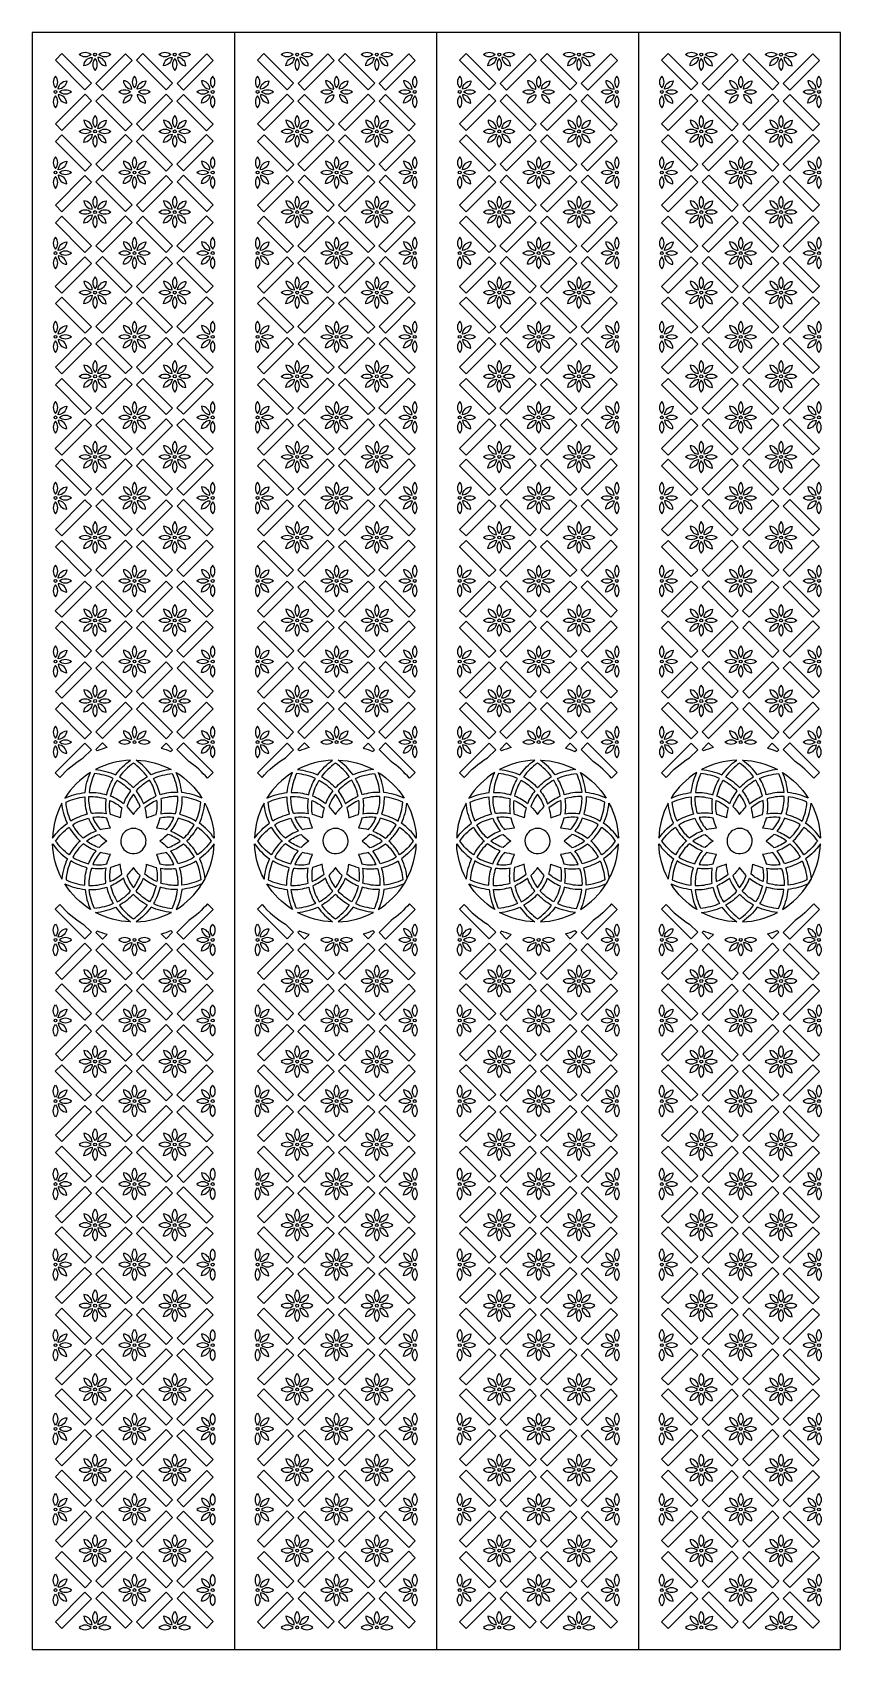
# Model space of a CAD drawing. Header units: millimetres. Extents: x 0 to 1000, y 0 to 2000.
import ezdxf

# ---------------------------------------------------------------- set-up
doc = ezdxf.new("R2010")
doc.units = ezdxf.units.MM
doc.layers.add('Image', color=70, linetype='Continuous')

msp = doc.modelspace()

# ---------------------------------------------------------------- linework, layer by layer
at = {"layer": 'Image'}
for points in [[(250, 2000), (0, 2000), (0, 0), (250, 0), (500, 0), (750, 0), (1000, 0), (1000, 2000), (750, 2000), (500, 2000)], [(28.5, 1965.6), (36.5, 1973.7), (73.2, 1937), (65.1, 1928.9)], [(123.4, 1965.3), (115.4, 1973.4), (78.7, 1936.7), (86.8, 1928.6)], [(128.8, 1965.6), (136.9, 1973.7), (173.6, 1937), (165.5, 1928.9)], [(223.8, 1965.3), (215.7, 1973.4), (179, 1936.7), (187.1, 1928.6)], [(278.5, 1965.6), (286.5, 1973.7), (323.2, 1937), (315.1, 1928.9)], [(373.4, 1965.3), (365.4, 1973.4), (328.7, 1936.7), (336.8, 1928.6)], [(378.8, 1965.6), (386.9, 1973.7), (423.6, 1937), (415.5, 1928.9)], [(473.8, 1965.3), (465.7, 1973.4), (429, 1936.7), (437.1, 1928.6)], [(528.5, 1965.6), (536.5, 1973.7), (573.2, 1937), (565.1, 1928.9)], [(623.4, 1965.3), (615.4, 1973.4), (578.7, 1936.7), (586.8, 1928.6)], [(628.8, 1965.6), (636.9, 1973.7), (673.6, 1937), (665.5, 1928.9)], [(723.8, 1965.3), (715.7, 1973.4), (679, 1936.7), (687.1, 1928.6)], [(778.5, 1965.6), (786.5, 1973.7), (823.2, 1937), (815.1, 1928.9)], [(873.4, 1965.3), (865.4, 1973.4), (828.7, 1936.7), (836.8, 1928.6)], [(878.8, 1965.6), (886.9, 1973.7), (923.6, 1937), (915.5, 1928.9)], [(973.8, 1965.3), (965.7, 1973.4), (929, 1936.7), (937.1, 1928.6)], [(28.5, 1886.8), (36.6, 1878.7), (73.3, 1915.4), (65.2, 1923.5)], [(123.4, 1886.4), (115.3, 1878.3), (78.6, 1915), (86.7, 1923.1)], [(128.8, 1886.8), (136.9, 1878.7), (173.6, 1915.4), (165.5, 1923.5)], [(223.7, 1886.4), (215.6, 1878.3), (178.9, 1915), (187, 1923.1)], [(278.5, 1886.8), (286.6, 1878.7), (323.3, 1915.4), (315.2, 1923.5)], [(373.4, 1886.4), (365.3, 1878.3), (328.6, 1915), (336.7, 1923.1)], [(378.8, 1886.8), (386.9, 1878.7), (423.6, 1915.4), (415.5, 1923.5)], [(473.7, 1886.4), (465.6, 1878.3), (428.9, 1915), (437, 1923.1)], [(528.5, 1886.8), (536.6, 1878.7), (573.3, 1915.4), (565.2, 1923.5)], [(623.4, 1886.4), (615.3, 1878.3), (578.6, 1915), (586.7, 1923.1)], [(628.8, 1886.8), (636.9, 1878.7), (673.6, 1915.4), (665.5, 1923.5)], [(723.7, 1886.4), (715.6, 1878.3), (678.9, 1915), (687, 1923.1)], [(778.5, 1886.8), (786.6, 1878.7), (823.3, 1915.4), (815.2, 1923.5)], [(873.4, 1886.4), (865.3, 1878.3), (828.6, 1915), (836.7, 1923.1)], [(878.8, 1886.8), (886.9, 1878.7), (923.6, 1915.4), (915.5, 1923.5)], [(973.7, 1886.4), (965.6, 1878.3), (928.9, 1915), (937, 1923.1)], [(28.5, 1865), (36.6, 1873.1), (73.3, 1836.4), (65.2, 1828.3)], [(123.4, 1865.4), (115.3, 1873.5), (78.6, 1836.8), (86.7, 1828.7)], [(128.8, 1865), (136.9, 1873.1), (173.6, 1836.4), (165.5, 1828.3)], [(223.7, 1865.4), (215.6, 1873.5), (178.9, 1836.8), (187, 1828.7)], [(278.5, 1865), (286.6, 1873.1), (323.3, 1836.4), (315.2, 1828.3)], [(373.4, 1865.4), (365.3, 1873.5), (328.6, 1836.8), (336.7, 1828.7)], [(378.8, 1865), (386.9, 1873.1), (423.6, 1836.4), (415.5, 1828.3)], [(473.7, 1865.4), (465.6, 1873.5), (428.9, 1836.8), (437, 1828.7)], [(528.5, 1865), (536.6, 1873.1), (573.3, 1836.4), (565.2, 1828.3)], [(623.4, 1865.4), (615.3, 1873.5), (578.6, 1836.8), (586.7, 1828.7)], [(628.8, 1865), (636.9, 1873.1), (673.6, 1836.4), (665.5, 1828.3)], [(723.7, 1865.4), (715.6, 1873.5), (678.9, 1836.8), (687, 1828.7)], [(778.5, 1865), (786.6, 1873.1), (823.3, 1836.4), (815.2, 1828.3)], [(873.4, 1865.4), (865.3, 1873.5), (828.6, 1836.8), (836.7, 1828.7)], [(878.8, 1865), (886.9, 1873.1), (923.6, 1836.4), (915.5, 1828.3)], [(973.7, 1865.4), (965.6, 1873.5), (928.9, 1836.8), (937, 1828.7)], [(28.5, 1786.2), (36.5, 1778.1), (73.2, 1814.8), (65.1, 1822.9)], [(123.4, 1786.5), (115.4, 1778.4), (78.7, 1815.1), (86.8, 1823.2)], [(128.8, 1786.2), (136.9, 1778.1), (173.6, 1814.8), (165.5, 1822.9)], [(223.8, 1786.5), (215.7, 1778.4), (179, 1815.1), (187.1, 1823.2)], [(278.5, 1786.2), (286.5, 1778.1), (323.2, 1814.8), (315.1, 1822.9)], [(373.4, 1786.5), (365.4, 1778.4), (328.7, 1815.1), (336.8, 1823.2)], [(378.8, 1786.2), (386.9, 1778.1), (423.6, 1814.8), (415.5, 1822.9)], [(473.8, 1786.5), (465.7, 1778.4), (429, 1815.1), (437.1, 1823.2)], [(528.5, 1786.2), (536.5, 1778.1), (573.2, 1814.8), (565.1, 1822.9)], [(623.4, 1786.5), (615.4, 1778.4), (578.7, 1815.1), (586.8, 1823.2)], [(628.8, 1786.2), (636.9, 1778.1), (673.6, 1814.8), (665.5, 1822.9)], [(723.8, 1786.5), (715.7, 1778.4), (679, 1815.1), (687.1, 1823.2)], [(778.5, 1786.2), (786.5, 1778.1), (823.2, 1814.8), (815.1, 1822.9)], [(873.4, 1786.5), (865.4, 1778.4), (828.7, 1815.1), (836.8, 1823.2)], [(878.8, 1786.2), (886.9, 1778.1), (923.6, 1814.8), (915.5, 1822.9)], [(973.8, 1786.5), (965.7, 1778.4), (929, 1815.1), (937.1, 1823.2)], [(28.5, 1764.5), (36.5, 1772.6), (73.2, 1735.9), (65.1, 1727.8)], [(123.3, 1764.8), (115.2, 1772.9), (78.5, 1736.2), (86.6, 1728.1)], [(128.8, 1764.5), (136.9, 1772.6), (173.6, 1735.9), (165.5, 1727.8)], [(223.6, 1764.8), (215.5, 1772.9), (178.8, 1736.2), (186.9, 1728.1)], [(278.5, 1764.5), (286.5, 1772.6), (323.2, 1735.9), (315.1, 1727.8)], [(373.3, 1764.8), (365.2, 1772.9), (328.5, 1736.2), (336.6, 1728.1)], [(378.8, 1764.5), (386.9, 1772.6), (423.6, 1735.9), (415.5, 1727.8)], [(473.6, 1764.8), (465.5, 1772.9), (428.8, 1736.2), (436.9, 1728.1)], [(528.5, 1764.5), (536.5, 1772.6), (573.2, 1735.9), (565.1, 1727.8)], [(623.3, 1764.8), (615.2, 1772.9), (578.5, 1736.2), (586.6, 1728.1)], [(628.8, 1764.5), (636.9, 1772.6), (673.6, 1735.9), (665.5, 1727.8)], [(723.6, 1764.8), (715.5, 1772.9), (678.8, 1736.2), (686.9, 1728.1)], [(778.5, 1764.5), (786.5, 1772.6), (823.2, 1735.9), (815.1, 1727.8)], [(873.3, 1764.8), (865.2, 1772.9), (828.5, 1736.2), (836.6, 1728.1)], [(878.8, 1764.5), (886.9, 1772.6), (923.6, 1735.9), (915.5, 1727.8)], [(973.6, 1764.8), (965.5, 1772.9), (928.8, 1736.2), (936.9, 1728.1)], [(28.4, 1685.7), (36.5, 1677.6), (73.2, 1714.3), (65.1, 1722.4)], [(123.4, 1686), (115.3, 1677.9), (78.6, 1714.6), (86.7, 1722.7)], [(128.7, 1685.7), (136.8, 1677.6), (173.5, 1714.3), (165.4, 1722.4)], [(223.7, 1686), (215.6, 1677.9), (178.9, 1714.6), (187, 1722.7)], [(278.4, 1685.7), (286.5, 1677.6), (323.2, 1714.3), (315.1, 1722.4)], [(373.4, 1686), (365.3, 1677.9), (328.6, 1714.6), (336.7, 1722.7)], [(378.7, 1685.7), (386.8, 1677.6), (423.5, 1714.3), (415.4, 1722.4)], [(473.7, 1686), (465.6, 1677.9), (428.9, 1714.6), (437, 1722.7)], [(528.4, 1685.7), (536.5, 1677.6), (573.2, 1714.3), (565.1, 1722.4)], [(623.4, 1686), (615.3, 1677.9), (578.6, 1714.6), (586.7, 1722.7)], [(628.7, 1685.7), (636.8, 1677.6), (673.5, 1714.3), (665.4, 1722.4)], [(723.7, 1686), (715.6, 1677.9), (678.9, 1714.6), (687, 1722.7)], [(778.4, 1685.7), (786.5, 1677.6), (823.2, 1714.3), (815.1, 1722.4)], [(873.4, 1686), (865.3, 1677.9), (828.6, 1714.6), (836.7, 1722.7)], [(878.7, 1685.7), (886.8, 1677.6), (923.5, 1714.3), (915.4, 1722.4)], [(973.7, 1686), (965.6, 1677.9), (928.9, 1714.6), (937, 1722.7)], [(28.5, 1664.6), (36.6, 1672.7), (73.3, 1636), (65.2, 1627.9)], [(123.4, 1664.9), (115.3, 1673), (78.6, 1636.3), (86.7, 1628.2)], [(128.8, 1664.6), (136.9, 1672.7), (173.6, 1636), (165.5, 1627.9)], [(223.7, 1664.9), (215.6, 1673), (178.9, 1636.3), (187, 1628.2)], [(278.5, 1664.6), (286.6, 1672.7), (323.3, 1636), (315.2, 1627.9)], [(373.4, 1664.9), (365.3, 1673), (328.6, 1636.3), (336.7, 1628.2)], [(378.8, 1664.6), (386.9, 1672.7), (423.6, 1636), (415.5, 1627.9)], [(473.7, 1664.9), (465.6, 1673), (428.9, 1636.3), (437, 1628.2)], [(528.5, 1664.6), (536.6, 1672.7), (573.3, 1636), (565.2, 1627.9)], [(623.4, 1664.9), (615.3, 1673), (578.6, 1636.3), (586.7, 1628.2)], [(628.8, 1664.6), (636.9, 1672.7), (673.6, 1636), (665.5, 1627.9)], [(723.7, 1664.9), (715.6, 1673), (678.9, 1636.3), (687, 1628.2)], [(778.5, 1664.6), (786.6, 1672.7), (823.3, 1636), (815.2, 1627.9)], [(873.4, 1664.9), (865.3, 1673), (828.6, 1636.3), (836.7, 1628.2)], [(878.8, 1664.6), (886.9, 1672.7), (923.6, 1636), (915.5, 1627.9)], [(973.7, 1664.9), (965.6, 1673), (928.9, 1636.3), (937, 1628.2)], [(28.5, 1585.8), (36.5, 1577.7), (73.2, 1614.4), (65.1, 1622.5)], [(123.4, 1586.1), (115.4, 1578), (78.7, 1614.7), (86.8, 1622.8)], [(128.8, 1585.8), (136.9, 1577.7), (173.6, 1614.4), (165.5, 1622.5)], [(223.8, 1586.1), (215.7, 1578), (179, 1614.7), (187.1, 1622.8)], [(278.5, 1585.8), (286.5, 1577.7), (323.2, 1614.4), (315.1, 1622.5)], [(373.4, 1586.1), (365.4, 1578), (328.7, 1614.7), (336.8, 1622.8)], [(378.8, 1585.8), (386.9, 1577.7), (423.6, 1614.4), (415.5, 1622.5)], [(473.8, 1586.1), (465.7, 1578), (429, 1614.7), (437.1, 1622.8)], [(528.5, 1585.8), (536.5, 1577.7), (573.2, 1614.4), (565.1, 1622.5)], [(623.4, 1586.1), (615.4, 1578), (578.7, 1614.7), (586.8, 1622.8)], [(628.8, 1585.8), (636.9, 1577.7), (673.6, 1614.4), (665.5, 1622.5)], [(723.8, 1586.1), (715.7, 1578), (679, 1614.7), (687.1, 1622.8)], [(778.5, 1585.8), (786.5, 1577.7), (823.2, 1614.4), (815.1, 1622.5)], [(873.4, 1586.1), (865.4, 1578), (828.7, 1614.7), (836.8, 1622.8)], [(878.8, 1585.8), (886.9, 1577.7), (923.6, 1614.4), (915.5, 1622.5)], [(973.8, 1586.1), (965.7, 1578), (929, 1614.7), (937.1, 1622.8)], [(28.5, 1564), (36.5, 1572.1), (73.2, 1535.4), (65.1, 1527.3)], [(123.3, 1564.4), (115.2, 1572.5), (78.5, 1535.8), (86.6, 1527.7)], [(128.8, 1564), (136.9, 1572.1), (173.6, 1535.4), (165.5, 1527.3)], [(223.6, 1564.4), (215.5, 1572.5), (178.8, 1535.8), (186.9, 1527.7)], [(278.5, 1564), (286.5, 1572.1), (323.2, 1535.4), (315.1, 1527.3)], [(373.3, 1564.4), (365.2, 1572.5), (328.5, 1535.8), (336.6, 1527.7)], [(378.8, 1564), (386.9, 1572.1), (423.6, 1535.4), (415.5, 1527.3)], [(473.6, 1564.4), (465.5, 1572.5), (428.8, 1535.8), (436.9, 1527.7)], [(528.5, 1564), (536.5, 1572.1), (573.2, 1535.4), (565.1, 1527.3)], [(623.3, 1564.4), (615.2, 1572.5), (578.5, 1535.8), (586.6, 1527.7)], [(628.8, 1564), (636.9, 1572.1), (673.6, 1535.4), (665.5, 1527.3)], [(723.6, 1564.4), (715.5, 1572.5), (678.8, 1535.8), (686.9, 1527.7)], [(778.5, 1564), (786.5, 1572.1), (823.2, 1535.4), (815.1, 1527.3)], [(873.3, 1564.4), (865.2, 1572.5), (828.5, 1535.8), (836.6, 1527.7)], [(878.8, 1564), (886.9, 1572.1), (923.6, 1535.4), (915.5, 1527.3)], [(973.6, 1564.4), (965.5, 1572.5), (928.8, 1535.8), (936.9, 1527.7)], [(28.4, 1485.2), (36.5, 1477.1), (73.2, 1513.8), (65.1, 1521.9)], [(123.4, 1485.5), (115.3, 1477.4), (78.6, 1514.1), (86.7, 1522.2)], [(128.7, 1485.2), (136.8, 1477.1), (173.5, 1513.8), (165.4, 1521.9)], [(223.7, 1485.5), (215.6, 1477.4), (178.9, 1514.1), (187, 1522.2)], [(278.4, 1485.2), (286.5, 1477.1), (323.2, 1513.8), (315.1, 1521.9)], [(373.4, 1485.5), (365.3, 1477.4), (328.6, 1514.1), (336.7, 1522.2)], [(378.7, 1485.2), (386.8, 1477.1), (423.5, 1513.8), (415.4, 1521.9)], [(473.7, 1485.5), (465.6, 1477.4), (428.9, 1514.1), (437, 1522.2)], [(528.4, 1485.2), (536.5, 1477.1), (573.2, 1513.8), (565.1, 1521.9)], [(623.4, 1485.5), (615.3, 1477.4), (578.6, 1514.1), (586.7, 1522.2)], [(628.7, 1485.2), (636.8, 1477.1), (673.5, 1513.8), (665.4, 1521.9)], [(723.7, 1485.5), (715.6, 1477.4), (678.9, 1514.1), (687, 1522.2)], [(778.4, 1485.2), (786.5, 1477.1), (823.2, 1513.8), (815.1, 1521.9)], [(873.4, 1485.5), (865.3, 1477.4), (828.6, 1514.1), (836.7, 1522.2)], [(878.7, 1485.2), (886.8, 1477.1), (923.5, 1513.8), (915.4, 1521.9)], [(973.7, 1485.5), (965.6, 1477.4), (928.9, 1514.1), (937, 1522.2)], [(28.5, 1464.1), (36.6, 1472.2), (73.3, 1435.5), (65.2, 1427.4)], [(123.4, 1464.4), (115.3, 1472.5), (78.6, 1435.8), (86.7, 1427.8)], [(128.8, 1464.1), (136.9, 1472.2), (173.6, 1435.5), (165.5, 1427.4)], [(223.7, 1464.4), (215.6, 1472.5), (178.9, 1435.8), (187, 1427.8)], [(278.5, 1464.1), (286.6, 1472.2), (323.3, 1435.5), (315.2, 1427.4)], [(373.4, 1464.4), (365.3, 1472.5), (328.6, 1435.8), (336.7, 1427.8)], [(378.8, 1464.1), (386.9, 1472.2), (423.6, 1435.5), (415.5, 1427.4)], [(473.7, 1464.4), (465.6, 1472.5), (428.9, 1435.8), (437, 1427.8)], [(528.5, 1464.1), (536.6, 1472.2), (573.3, 1435.5), (565.2, 1427.4)], [(623.4, 1464.4), (615.3, 1472.5), (578.6, 1435.8), (586.7, 1427.8)], [(628.8, 1464.1), (636.9, 1472.2), (673.6, 1435.5), (665.5, 1427.4)], [(723.7, 1464.4), (715.6, 1472.5), (678.9, 1435.8), (687, 1427.8)], [(778.5, 1464.1), (786.6, 1472.2), (823.3, 1435.5), (815.2, 1427.4)], [(873.4, 1464.4), (865.3, 1472.5), (828.6, 1435.8), (836.7, 1427.8)], [(878.8, 1464.1), (886.9, 1472.2), (923.6, 1435.5), (915.5, 1427.4)], [(973.7, 1464.4), (965.6, 1472.5), (928.9, 1435.8), (937, 1427.8)], [(28.5, 1385.3), (36.5, 1377.2), (73.2, 1413.9), (65.1, 1422)], [(123.4, 1385.6), (115.4, 1377.5), (78.7, 1414.2), (86.8, 1422.3)], [(128.8, 1385.3), (136.9, 1377.2), (173.6, 1413.9), (165.5, 1422)], [(223.8, 1385.6), (215.7, 1377.5), (179, 1414.2), (187.1, 1422.3)], [(278.5, 1385.3), (286.5, 1377.2), (323.2, 1413.9), (315.1, 1422)], [(373.4, 1385.6), (365.4, 1377.5), (328.7, 1414.2), (336.8, 1422.3)], [(378.8, 1385.3), (386.9, 1377.2), (423.6, 1413.9), (415.5, 1422)], [(473.8, 1385.6), (465.7, 1377.5), (429, 1414.2), (437.1, 1422.3)], [(528.5, 1385.3), (536.5, 1377.2), (573.2, 1413.9), (565.1, 1422)], [(623.4, 1385.6), (615.4, 1377.5), (578.7, 1414.2), (586.8, 1422.3)], [(628.8, 1385.3), (636.9, 1377.2), (673.6, 1413.9), (665.5, 1422)], [(723.8, 1385.6), (715.7, 1377.5), (679, 1414.2), (687.1, 1422.3)], [(778.5, 1385.3), (786.5, 1377.2), (823.2, 1413.9), (815.1, 1422)], [(873.4, 1385.6), (865.4, 1377.5), (828.7, 1414.2), (836.8, 1422.3)], [(878.8, 1385.3), (886.9, 1377.2), (923.6, 1413.9), (915.5, 1422)], [(973.8, 1385.6), (965.7, 1377.5), (929, 1414.2), (937.1, 1422.3)], [(28.5, 1363.6), (36.5, 1371.7), (73.2, 1335), (65.1, 1326.9)], [(123.3, 1363.9), (115.2, 1372), (78.5, 1335.3), (86.6, 1327.2)], [(128.8, 1363.6), (136.9, 1371.7), (173.6, 1335), (165.5, 1326.9)], [(223.6, 1363.9), (215.5, 1372), (178.8, 1335.3), (186.9, 1327.2)], [(278.5, 1363.6), (286.5, 1371.7), (323.2, 1335), (315.1, 1326.9)], [(373.3, 1363.9), (365.2, 1372), (328.5, 1335.3), (336.6, 1327.2)], [(378.8, 1363.6), (386.9, 1371.7), (423.6, 1335), (415.5, 1326.9)], [(473.6, 1363.9), (465.5, 1372), (428.8, 1335.3), (436.9, 1327.2)], [(528.5, 1363.6), (536.5, 1371.7), (573.2, 1335), (565.1, 1326.9)], [(623.3, 1363.9), (615.2, 1372), (578.5, 1335.3), (586.6, 1327.2)], [(628.8, 1363.6), (636.9, 1371.7), (673.6, 1335), (665.5, 1326.9)], [(723.6, 1363.9), (715.5, 1372), (678.8, 1335.3), (686.9, 1327.2)], [(778.5, 1363.6), (786.5, 1371.7), (823.2, 1335), (815.1, 1326.9)], [(873.3, 1363.9), (865.2, 1372), (828.5, 1335.3), (836.6, 1327.2)], [(878.8, 1363.6), (886.9, 1371.7), (923.6, 1335), (915.5, 1326.9)], [(973.6, 1363.9), (965.5, 1372), (928.8, 1335.3), (936.9, 1327.2)], [(28.4, 1284.8), (36.5, 1276.7), (73.2, 1313.4), (65.1, 1321.5)], [(123.4, 1285.1), (115.3, 1277), (78.6, 1313.7), (86.7, 1321.8)], [(128.7, 1284.8), (136.8, 1276.7), (173.5, 1313.4), (165.4, 1321.5)], [(223.7, 1285.1), (215.6, 1277), (178.9, 1313.7), (187, 1321.8)], [(278.4, 1284.8), (286.5, 1276.7), (323.2, 1313.4), (315.1, 1321.5)], [(373.4, 1285.1), (365.3, 1277), (328.6, 1313.7), (336.7, 1321.8)], [(378.7, 1284.8), (386.8, 1276.7), (423.5, 1313.4), (415.4, 1321.5)], [(473.7, 1285.1), (465.6, 1277), (428.9, 1313.7), (437, 1321.8)], [(528.4, 1284.8), (536.5, 1276.7), (573.2, 1313.4), (565.1, 1321.5)], [(623.4, 1285.1), (615.3, 1277), (578.6, 1313.7), (586.7, 1321.8)], [(628.7, 1284.8), (636.8, 1276.7), (673.5, 1313.4), (665.4, 1321.5)], [(723.7, 1285.1), (715.6, 1277), (678.9, 1313.7), (687, 1321.8)], [(778.4, 1284.8), (786.5, 1276.7), (823.2, 1313.4), (815.1, 1321.5)], [(873.4, 1285.1), (865.3, 1277), (828.6, 1313.7), (836.7, 1321.8)], [(878.7, 1284.8), (886.8, 1276.7), (923.5, 1313.4), (915.4, 1321.5)], [(973.7, 1285.1), (965.6, 1277), (928.9, 1313.7), (937, 1321.8)], [(28.5, 1263.6), (36.6, 1271.7), (73.3, 1235.1), (65.2, 1227)], [(123.4, 1264), (115.3, 1272.1), (78.6, 1235.4), (86.7, 1227.3)], [(128.8, 1263.6), (136.9, 1271.7), (173.6, 1235.1), (165.5, 1227)], [(223.7, 1264), (215.6, 1272.1), (178.9, 1235.4), (187, 1227.3)], [(278.5, 1263.6), (286.6, 1271.7), (323.3, 1235.1), (315.2, 1227)], [(373.4, 1264), (365.3, 1272.1), (328.6, 1235.4), (336.7, 1227.3)], [(378.8, 1263.6), (386.9, 1271.7), (423.6, 1235.1), (415.5, 1227)], [(473.7, 1264), (465.6, 1272.1), (428.9, 1235.4), (437, 1227.3)], [(528.5, 1263.6), (536.6, 1271.7), (573.3, 1235.1), (565.2, 1227)], [(623.4, 1264), (615.3, 1272.1), (578.6, 1235.4), (586.7, 1227.3)], [(628.8, 1263.6), (636.9, 1271.7), (673.6, 1235.1), (665.5, 1227)], [(723.7, 1264), (715.6, 1272.1), (678.9, 1235.4), (687, 1227.3)], [(778.5, 1263.6), (786.6, 1271.7), (823.3, 1235.1), (815.2, 1227)], [(873.4, 1264), (865.3, 1272.1), (828.6, 1235.4), (836.7, 1227.3)], [(878.8, 1263.6), (886.9, 1271.7), (923.6, 1235.1), (915.5, 1227)], [(973.7, 1264), (965.6, 1272.1), (928.9, 1235.4), (937, 1227.3)], [(28.5, 1184.9), (36.5, 1176.8), (73.2, 1213.5), (65.1, 1221.6)], [(123.4, 1185.2), (115.4, 1177.1), (78.7, 1213.8), (86.8, 1221.8)], [(128.8, 1184.9), (136.9, 1176.8), (173.6, 1213.5), (165.5, 1221.6)], [(223.8, 1185.2), (215.7, 1177.1), (179, 1213.8), (187.1, 1221.8)], [(278.5, 1184.9), (286.5, 1176.8), (323.2, 1213.5), (315.1, 1221.6)], [(373.4, 1185.2), (365.4, 1177.1), (328.7, 1213.8), (336.8, 1221.8)], [(378.8, 1184.9), (386.9, 1176.8), (423.6, 1213.5), (415.5, 1221.6)], [(473.8, 1185.2), (465.7, 1177.1), (429, 1213.8), (437.1, 1221.8)], [(528.5, 1184.9), (536.5, 1176.8), (573.2, 1213.5), (565.1, 1221.6)], [(623.4, 1185.2), (615.4, 1177.1), (578.7, 1213.8), (586.8, 1221.8)], [(628.8, 1184.9), (636.9, 1176.8), (673.6, 1213.5), (665.5, 1221.6)], [(723.8, 1185.2), (715.7, 1177.1), (679, 1213.8), (687.1, 1221.8)], [(778.5, 1184.9), (786.5, 1176.8), (823.2, 1213.5), (815.1, 1221.6)], [(873.4, 1185.2), (865.4, 1177.1), (828.7, 1213.8), (836.8, 1221.8)], [(878.8, 1184.9), (886.9, 1176.8), (923.6, 1213.5), (915.5, 1221.6)], [(973.8, 1185.2), (965.7, 1177.1), (929, 1213.8), (937.1, 1221.8)], [(28.5, 1163.1), (36.5, 1171.2), (73.2, 1134.5), (65.1, 1126.4)], [(123.3, 1163.4), (115.2, 1171.5), (78.5, 1134.8), (86.6, 1126.8)], [(128.8, 1163.1), (136.9, 1171.2), (173.6, 1134.5), (165.5, 1126.4)], [(223.6, 1163.4), (215.5, 1171.5), (178.8, 1134.8), (186.9, 1126.8)], [(278.5, 1163.1), (286.5, 1171.2), (323.2, 1134.5), (315.1, 1126.4)], [(373.3, 1163.4), (365.2, 1171.5), (328.5, 1134.8), (336.6, 1126.8)], [(378.8, 1163.1), (386.9, 1171.2), (423.6, 1134.5), (415.5, 1126.4)], [(473.6, 1163.4), (465.5, 1171.5), (428.8, 1134.8), (436.9, 1126.8)], [(528.5, 1163.1), (536.5, 1171.2), (573.2, 1134.5), (565.1, 1126.4)], [(623.3, 1163.4), (615.2, 1171.5), (578.5, 1134.8), (586.6, 1126.8)], [(628.8, 1163.1), (636.9, 1171.2), (673.6, 1134.5), (665.5, 1126.4)], [(723.6, 1163.4), (715.5, 1171.5), (678.8, 1134.8), (686.9, 1126.8)], [(778.5, 1163.1), (786.5, 1171.2), (823.2, 1134.5), (815.1, 1126.4)], [(873.3, 1163.4), (865.2, 1171.5), (828.5, 1134.8), (836.6, 1126.8)], [(878.8, 1163.1), (886.9, 1171.2), (923.6, 1134.5), (915.5, 1126.4)], [(973.6, 1163.4), (965.5, 1171.5), (928.8, 1134.8), (936.9, 1126.8)], [(92.1, 1000), (92.1, 1000)], [(157.9, 1000), (157.9, 1000)], [(342.1, 1000), (342.1, 1000)], [(407.9, 1000), (407.9, 1000)], [(592.1, 1000), (592.1, 1000)], [(657.9, 1000), (657.9, 1000)], [(842.1, 1000), (842.1, 1000)], [(907.9, 1000), (907.9, 1000)], [(209.8, 947), (209.9, 947), (213.4, 953), (213.4, 953.1)], [(459.8, 947), (459.9, 947), (463.4, 953), (463.4, 953.1)], [(709.8, 947), (709.9, 947), (713.4, 953), (713.4, 953.1)], [(959.8, 947), (959.9, 947), (963.4, 953), (963.4, 953.1)], [(78, 911.6), (78, 911.6)], [(171.9, 911.6), (172, 911.6)], [(328, 911.6), (328, 911.6)], [(421.9, 911.6), (422, 911.6)], [(578, 911.6), (578, 911.6)], [(671.9, 911.6), (672, 911.6)], [(828, 911.6), (828, 911.6)], [(921.9, 911.6), (922, 911.6)], [(28.5, 836.9), (36.5, 828.8), (73.2, 865.5), (65.1, 873.6)], [(123.3, 836.6), (115.2, 828.5), (78.5, 865.2), (86.6, 873.2)], [(128.8, 836.9), (136.9, 828.8), (173.6, 865.5), (165.5, 873.6)], [(223.6, 836.6), (215.5, 828.5), (178.8, 865.2), (186.9, 873.2)], [(278.5, 836.9), (286.5, 828.8), (323.2, 865.5), (315.1, 873.6)], [(373.3, 836.6), (365.2, 828.5), (328.5, 865.2), (336.6, 873.2)], [(378.8, 836.9), (386.9, 828.8), (423.6, 865.5), (415.5, 873.6)], [(473.6, 836.6), (465.5, 828.5), (428.8, 865.2), (436.9, 873.2)], [(528.5, 836.9), (536.5, 828.8), (573.2, 865.5), (565.1, 873.6)], [(623.3, 836.6), (615.2, 828.5), (578.5, 865.2), (586.6, 873.2)], [(628.8, 836.9), (636.9, 828.8), (673.6, 865.5), (665.5, 873.6)], [(723.6, 836.6), (715.5, 828.5), (678.8, 865.2), (686.9, 873.2)], [(778.5, 836.9), (786.5, 828.8), (823.2, 865.5), (815.1, 873.6)], [(873.3, 836.6), (865.2, 828.5), (828.5, 865.2), (836.6, 873.2)], [(878.8, 836.9), (886.9, 828.8), (923.6, 865.5), (915.5, 873.6)], [(973.6, 836.6), (965.5, 828.5), (928.8, 865.2), (936.9, 873.2)], [(28.5, 815.1), (36.5, 823.2), (73.2, 786.5), (65.1, 778.4)], [(123.4, 814.8), (115.4, 822.9), (78.7, 786.2), (86.8, 778.2)], [(128.8, 815.1), (136.9, 823.2), (173.6, 786.5), (165.5, 778.4)], [(223.8, 814.8), (215.7, 822.9), (179, 786.2), (187.1, 778.2)], [(278.5, 815.1), (286.5, 823.2), (323.2, 786.5), (315.1, 778.4)], [(373.4, 814.8), (365.4, 822.9), (328.7, 786.2), (336.8, 778.2)], [(378.8, 815.1), (386.9, 823.2), (423.6, 786.5), (415.5, 778.4)], [(473.8, 814.8), (465.7, 822.9), (429, 786.2), (437.1, 778.2)], [(528.5, 815.1), (536.5, 823.2), (573.2, 786.5), (565.1, 778.4)], [(623.4, 814.8), (615.4, 822.9), (578.7, 786.2), (586.8, 778.2)], [(628.8, 815.1), (636.9, 823.2), (673.6, 786.5), (665.5, 778.4)], [(723.8, 814.8), (715.7, 822.9), (679, 786.2), (687.1, 778.2)], [(778.5, 815.1), (786.5, 823.2), (823.2, 786.5), (815.1, 778.4)], [(873.4, 814.8), (865.4, 822.9), (828.7, 786.2), (836.8, 778.2)], [(878.8, 815.1), (886.9, 823.2), (923.6, 786.5), (915.5, 778.4)], [(973.8, 814.8), (965.7, 822.9), (929, 786.2), (937.1, 778.2)], [(28.5, 736.4), (36.6, 728.3), (73.3, 764.9), (65.2, 773)], [(123.4, 736), (115.3, 727.9), (78.6, 764.6), (86.7, 772.7)], [(128.8, 736.4), (136.9, 728.3), (173.6, 764.9), (165.5, 773)], [(223.7, 736), (215.6, 727.9), (178.9, 764.6), (187, 772.7)], [(278.5, 736.4), (286.6, 728.3), (323.3, 764.9), (315.2, 773)], [(373.4, 736), (365.3, 727.9), (328.6, 764.6), (336.7, 772.7)], [(378.8, 736.4), (386.9, 728.3), (423.6, 764.9), (415.5, 773)], [(473.7, 736), (465.6, 727.9), (428.9, 764.6), (437, 772.7)], [(528.5, 736.4), (536.6, 728.3), (573.3, 764.9), (565.2, 773)], [(623.4, 736), (615.3, 727.9), (578.6, 764.6), (586.7, 772.7)], [(628.8, 736.4), (636.9, 728.3), (673.6, 764.9), (665.5, 773)], [(723.7, 736), (715.6, 727.9), (678.9, 764.6), (687, 772.7)], [(778.5, 736.4), (786.6, 728.3), (823.3, 764.9), (815.2, 773)], [(873.4, 736), (865.3, 727.9), (828.6, 764.6), (836.7, 772.7)], [(878.8, 736.4), (886.9, 728.3), (923.6, 764.9), (915.5, 773)], [(973.7, 736), (965.6, 727.9), (928.9, 764.6), (937, 772.7)], [(28.4, 715.2), (36.5, 723.3), (73.2, 686.6), (65.1, 678.5)], [(123.4, 714.9), (115.3, 723), (78.6, 686.3), (86.7, 678.2)], [(128.7, 715.2), (136.8, 723.3), (173.5, 686.6), (165.4, 678.5)], [(223.7, 714.9), (215.6, 723), (178.9, 686.3), (187, 678.2)], [(278.4, 715.2), (286.5, 723.3), (323.2, 686.6), (315.1, 678.5)], [(373.4, 714.9), (365.3, 723), (328.6, 686.3), (336.7, 678.2)], [(378.7, 715.2), (386.8, 723.3), (423.5, 686.6), (415.4, 678.5)], [(473.7, 714.9), (465.6, 723), (428.9, 686.3), (437, 678.2)], [(528.4, 715.2), (536.5, 723.3), (573.2, 686.6), (565.1, 678.5)], [(623.4, 714.9), (615.3, 723), (578.6, 686.3), (586.7, 678.2)], [(628.7, 715.2), (636.8, 723.3), (673.5, 686.6), (665.4, 678.5)], [(723.7, 714.9), (715.6, 723), (678.9, 686.3), (687, 678.2)], [(778.4, 715.2), (786.5, 723.3), (823.2, 686.6), (815.1, 678.5)], [(873.4, 714.9), (865.3, 723), (828.6, 686.3), (836.7, 678.2)], [(878.7, 715.2), (886.8, 723.3), (923.5, 686.6), (915.4, 678.5)], [(973.7, 714.9), (965.6, 723), (928.9, 686.3), (937, 678.2)], [(28.5, 636.4), (36.5, 628.3), (73.2, 665), (65.1, 673.1)], [(123.3, 636.1), (115.2, 628), (78.5, 664.7), (86.6, 672.8)], [(128.8, 636.4), (136.9, 628.3), (173.6, 665), (165.5, 673.1)], [(223.6, 636.1), (215.5, 628), (178.8, 664.7), (186.9, 672.8)], [(278.5, 636.4), (286.5, 628.3), (323.2, 665), (315.1, 673.1)], [(373.3, 636.1), (365.2, 628), (328.5, 664.7), (336.6, 672.8)], [(378.8, 636.4), (386.9, 628.3), (423.6, 665), (415.5, 673.1)], [(473.6, 636.1), (465.5, 628), (428.8, 664.7), (436.9, 672.8)], [(528.5, 636.4), (536.5, 628.3), (573.2, 665), (565.1, 673.1)], [(623.3, 636.1), (615.2, 628), (578.5, 664.7), (586.6, 672.8)], [(628.8, 636.4), (636.9, 628.3), (673.6, 665), (665.5, 673.1)], [(723.6, 636.1), (715.5, 628), (678.8, 664.7), (686.9, 672.8)], [(778.5, 636.4), (786.5, 628.3), (823.2, 665), (815.1, 673.1)], [(873.3, 636.1), (865.2, 628), (828.5, 664.7), (836.6, 672.8)], [(878.8, 636.4), (886.9, 628.3), (923.6, 665), (915.5, 673.1)], [(973.6, 636.1), (965.5, 628), (928.8, 664.7), (936.9, 672.8)], [(28.5, 614.7), (36.5, 622.8), (73.2, 586.1), (65.1, 578)], [(123.4, 614.4), (115.4, 622.5), (78.7, 585.8), (86.8, 577.7)], [(128.8, 614.7), (136.9, 622.8), (173.6, 586.1), (165.5, 578)], [(223.8, 614.4), (215.7, 622.5), (179, 585.8), (187.1, 577.7)], [(278.5, 614.7), (286.5, 622.8), (323.2, 586.1), (315.1, 578)], [(373.4, 614.4), (365.4, 622.5), (328.7, 585.8), (336.8, 577.7)], [(378.8, 614.7), (386.9, 622.8), (423.6, 586.1), (415.5, 578)], [(473.8, 614.4), (465.7, 622.5), (429, 585.8), (437.1, 577.7)], [(528.5, 614.7), (536.5, 622.8), (573.2, 586.1), (565.1, 578)], [(623.4, 614.4), (615.4, 622.5), (578.7, 585.8), (586.8, 577.7)], [(628.8, 614.7), (636.9, 622.8), (673.6, 586.1), (665.5, 578)], [(723.8, 614.4), (715.7, 622.5), (679, 585.8), (687.1, 577.7)], [(778.5, 614.7), (786.5, 622.8), (823.2, 586.1), (815.1, 578)], [(873.4, 614.4), (865.4, 622.5), (828.7, 585.8), (836.8, 577.7)], [(878.8, 614.7), (886.9, 622.8), (923.6, 586.1), (915.5, 578)], [(973.8, 614.4), (965.7, 622.5), (929, 585.8), (937.1, 577.7)], [(28.5, 535.9), (36.6, 527.8), (73.3, 564.5), (65.2, 572.6)], [(123.4, 535.6), (115.3, 527.5), (78.6, 564.2), (86.7, 572.2)], [(128.8, 535.9), (136.9, 527.8), (173.6, 564.5), (165.5, 572.6)], [(223.7, 535.6), (215.6, 527.5), (178.9, 564.2), (187, 572.2)], [(278.5, 535.9), (286.6, 527.8), (323.3, 564.5), (315.2, 572.6)], [(373.4, 535.6), (365.3, 527.5), (328.6, 564.2), (336.7, 572.2)], [(378.8, 535.9), (386.9, 527.8), (423.6, 564.5), (415.5, 572.6)], [(473.7, 535.6), (465.6, 527.5), (428.9, 564.2), (437, 572.2)], [(528.5, 535.9), (536.6, 527.8), (573.3, 564.5), (565.2, 572.6)], [(623.4, 535.6), (615.3, 527.5), (578.6, 564.2), (586.7, 572.2)], [(628.8, 535.9), (636.9, 527.8), (673.6, 564.5), (665.5, 572.6)], [(723.7, 535.6), (715.6, 527.5), (678.9, 564.2), (687, 572.2)], [(778.5, 535.9), (786.6, 527.8), (823.3, 564.5), (815.2, 572.6)], [(873.4, 535.6), (865.3, 527.5), (828.6, 564.2), (836.7, 572.2)], [(878.8, 535.9), (886.9, 527.8), (923.6, 564.5), (915.5, 572.6)], [(973.7, 535.6), (965.6, 527.5), (928.9, 564.2), (937, 572.2)], [(28.4, 514.8), (36.5, 522.9), (73.2, 486.2), (65.1, 478.1)], [(123.4, 514.5), (115.3, 522.6), (78.6, 485.9), (86.7, 477.8)], [(128.7, 514.8), (136.8, 522.9), (173.5, 486.2), (165.4, 478.1)], [(223.7, 514.5), (215.6, 522.6), (178.9, 485.9), (187, 477.8)], [(278.4, 514.8), (286.5, 522.9), (323.2, 486.2), (315.1, 478.1)], [(373.4, 514.5), (365.3, 522.6), (328.6, 485.9), (336.7, 477.8)], [(378.7, 514.8), (386.8, 522.9), (423.5, 486.2), (415.4, 478.1)], [(473.7, 514.5), (465.6, 522.6), (428.9, 485.9), (437, 477.8)], [(528.4, 514.8), (536.5, 522.9), (573.2, 486.2), (565.1, 478.1)], [(623.4, 514.5), (615.3, 522.6), (578.6, 485.9), (586.7, 477.8)], [(628.7, 514.8), (636.8, 522.9), (673.5, 486.2), (665.4, 478.1)], [(723.7, 514.5), (715.6, 522.6), (678.9, 485.9), (687, 477.8)], [(778.4, 514.8), (786.5, 522.9), (823.2, 486.2), (815.1, 478.1)], [(873.4, 514.5), (865.3, 522.6), (828.6, 485.9), (836.7, 477.8)], [(878.7, 514.8), (886.8, 522.9), (923.5, 486.2), (915.4, 478.1)], [(973.7, 514.5), (965.6, 522.6), (928.9, 485.9), (937, 477.8)], [(28.5, 436), (36.5, 427.9), (73.2, 464.6), (65.1, 472.7)], [(123.3, 435.6), (115.2, 427.5), (78.5, 464.2), (86.6, 472.3)], [(128.8, 436), (136.9, 427.9), (173.6, 464.6), (165.5, 472.7)], [(223.6, 435.6), (215.5, 427.5), (178.8, 464.2), (186.9, 472.3)], [(278.5, 436), (286.5, 427.9), (323.2, 464.6), (315.1, 472.7)], [(373.3, 435.6), (365.2, 427.5), (328.5, 464.2), (336.6, 472.3)], [(378.8, 436), (386.9, 427.9), (423.6, 464.6), (415.5, 472.7)], [(473.6, 435.6), (465.5, 427.5), (428.8, 464.2), (436.9, 472.3)], [(528.5, 436), (536.5, 427.9), (573.2, 464.6), (565.1, 472.7)], [(623.3, 435.6), (615.2, 427.5), (578.5, 464.2), (586.6, 472.3)], [(628.8, 436), (636.9, 427.9), (673.6, 464.6), (665.5, 472.7)], [(723.6, 435.6), (715.5, 427.5), (678.8, 464.2), (686.9, 472.3)], [(778.5, 436), (786.5, 427.9), (823.2, 464.6), (815.1, 472.7)], [(873.3, 435.6), (865.2, 427.5), (828.5, 464.2), (836.6, 472.3)], [(878.8, 436), (886.9, 427.9), (923.6, 464.6), (915.5, 472.7)], [(973.6, 435.6), (965.5, 427.5), (928.8, 464.2), (936.9, 472.3)], [(28.5, 414.2), (36.5, 422.3), (73.2, 385.6), (65.1, 377.5)], [(123.4, 413.9), (115.4, 422), (78.7, 385.3), (86.8, 377.2)], [(128.8, 414.2), (136.9, 422.3), (173.6, 385.6), (165.5, 377.5)], [(223.8, 413.9), (215.7, 422), (179, 385.3), (187.1, 377.2)], [(278.5, 414.2), (286.5, 422.3), (323.2, 385.6), (315.1, 377.5)], [(373.4, 413.9), (365.4, 422), (328.7, 385.3), (336.8, 377.2)], [(378.8, 414.2), (386.9, 422.3), (423.6, 385.6), (415.5, 377.5)], [(473.8, 413.9), (465.7, 422), (429, 385.3), (437.1, 377.2)], [(528.5, 414.2), (536.5, 422.3), (573.2, 385.6), (565.1, 377.5)], [(623.4, 413.9), (615.4, 422), (578.7, 385.3), (586.8, 377.2)], [(628.8, 414.2), (636.9, 422.3), (673.6, 385.6), (665.5, 377.5)], [(723.8, 413.9), (715.7, 422), (679, 385.3), (687.1, 377.2)], [(778.5, 414.2), (786.5, 422.3), (823.2, 385.6), (815.1, 377.5)], [(873.4, 413.9), (865.4, 422), (828.7, 385.3), (836.8, 377.2)], [(878.8, 414.2), (886.9, 422.3), (923.6, 385.6), (915.5, 377.5)], [(973.8, 413.9), (965.7, 422), (929, 385.3), (937.1, 377.2)], [(28.5, 335.4), (36.6, 327.3), (73.3, 364), (65.2, 372.1)], [(123.4, 335.1), (115.3, 327), (78.6, 363.7), (86.7, 371.8)], [(128.8, 335.4), (136.9, 327.3), (173.6, 364), (165.5, 372.1)], [(223.7, 335.1), (215.6, 327), (178.9, 363.7), (187, 371.8)], [(278.5, 335.4), (286.6, 327.3), (323.3, 364), (315.2, 372.1)], [(373.4, 335.1), (365.3, 327), (328.6, 363.7), (336.7, 371.8)], [(378.8, 335.4), (386.9, 327.3), (423.6, 364), (415.5, 372.1)], [(473.7, 335.1), (465.6, 327), (428.9, 363.7), (437, 371.8)], [(528.5, 335.4), (536.6, 327.3), (573.3, 364), (565.2, 372.1)], [(623.4, 335.1), (615.3, 327), (578.6, 363.7), (586.7, 371.8)], [(628.8, 335.4), (636.9, 327.3), (673.6, 364), (665.5, 372.1)], [(723.7, 335.1), (715.6, 327), (678.9, 363.7), (687, 371.8)], [(778.5, 335.4), (786.6, 327.3), (823.3, 364), (815.2, 372.1)], [(873.4, 335.1), (865.3, 327), (828.6, 363.7), (836.7, 371.8)], [(878.8, 335.4), (886.9, 327.3), (923.6, 364), (915.5, 372.1)], [(973.7, 335.1), (965.6, 327), (928.9, 363.7), (937, 371.8)], [(28.4, 314.3), (36.5, 322.4), (73.2, 285.7), (65.1, 277.6)], [(123.4, 314), (115.3, 322.1), (78.6, 285.4), (86.7, 277.3)], [(128.7, 314.3), (136.8, 322.4), (173.5, 285.7), (165.4, 277.6)], [(223.7, 314), (215.6, 322.1), (178.9, 285.4), (187, 277.3)], [(278.4, 314.3), (286.5, 322.4), (323.2, 285.7), (315.1, 277.6)], [(373.4, 314), (365.3, 322.1), (328.6, 285.4), (336.7, 277.3)], [(378.7, 314.3), (386.8, 322.4), (423.5, 285.7), (415.4, 277.6)], [(473.7, 314), (465.6, 322.1), (428.9, 285.4), (437, 277.3)], [(528.4, 314.3), (536.5, 322.4), (573.2, 285.7), (565.1, 277.6)], [(623.4, 314), (615.3, 322.1), (578.6, 285.4), (586.7, 277.3)], [(628.7, 314.3), (636.8, 322.4), (673.5, 285.7), (665.4, 277.6)], [(723.7, 314), (715.6, 322.1), (678.9, 285.4), (687, 277.3)], [(778.4, 314.3), (786.5, 322.4), (823.2, 285.7), (815.1, 277.6)], [(873.4, 314), (865.3, 322.1), (828.6, 285.4), (836.7, 277.3)], [(878.7, 314.3), (886.8, 322.4), (923.5, 285.7), (915.4, 277.6)], [(973.7, 314), (965.6, 322.1), (928.9, 285.4), (937, 277.3)], [(28.5, 235.5), (36.5, 227.4), (73.2, 264.1), (65.1, 272.2)], [(123.3, 235.2), (115.2, 227.1), (78.5, 263.8), (86.6, 271.9)], [(128.8, 235.5), (136.9, 227.4), (173.6, 264.1), (165.5, 272.2)], [(223.6, 235.2), (215.5, 227.1), (178.8, 263.8), (186.9, 271.9)], [(278.5, 235.5), (286.5, 227.4), (323.2, 264.1), (315.1, 272.2)], [(373.3, 235.2), (365.2, 227.1), (328.5, 263.8), (336.6, 271.9)], [(378.8, 235.5), (386.9, 227.4), (423.6, 264.1), (415.5, 272.2)], [(473.6, 235.2), (465.5, 227.1), (428.8, 263.8), (436.9, 271.9)], [(528.5, 235.5), (536.5, 227.4), (573.2, 264.1), (565.1, 272.2)], [(623.3, 235.2), (615.2, 227.1), (578.5, 263.8), (586.6, 271.9)], [(628.8, 235.5), (636.9, 227.4), (673.6, 264.1), (665.5, 272.2)], [(723.6, 235.2), (715.5, 227.1), (678.8, 263.8), (686.9, 271.9)], [(778.5, 235.5), (786.5, 227.4), (823.2, 264.1), (815.1, 272.2)], [(873.3, 235.2), (865.2, 227.1), (828.5, 263.8), (836.6, 271.9)], [(878.8, 235.5), (886.9, 227.4), (923.6, 264.1), (915.5, 272.2)], [(973.6, 235.2), (965.5, 227.1), (928.8, 263.8), (936.9, 271.9)], [(28.5, 213.8), (36.5, 221.9), (73.2, 185.2), (65.1, 177.1)], [(123.4, 213.5), (115.4, 221.6), (78.7, 184.9), (86.8, 176.8)], [(128.8, 213.8), (136.9, 221.9), (173.6, 185.2), (165.5, 177.1)], [(223.8, 213.5), (215.7, 221.6), (179, 184.9), (187.1, 176.8)], [(278.5, 213.8), (286.5, 221.9), (323.2, 185.2), (315.1, 177.1)], [(373.4, 213.5), (365.4, 221.6), (328.7, 184.9), (336.8, 176.8)], [(378.8, 213.8), (386.9, 221.9), (423.6, 185.2), (415.5, 177.1)], [(473.8, 213.5), (465.7, 221.6), (429, 184.9), (437.1, 176.8)], [(528.5, 213.8), (536.5, 221.9), (573.2, 185.2), (565.1, 177.1)], [(623.4, 213.5), (615.4, 221.6), (578.7, 184.9), (586.8, 176.8)], [(628.8, 213.8), (636.9, 221.9), (673.6, 185.2), (665.5, 177.1)], [(723.8, 213.5), (715.7, 221.6), (679, 184.9), (687.1, 176.8)], [(778.5, 213.8), (786.5, 221.9), (823.2, 185.2), (815.1, 177.1)], [(873.4, 213.5), (865.4, 221.6), (828.7, 184.9), (836.8, 176.8)], [(878.8, 213.8), (886.9, 221.9), (923.6, 185.2), (915.5, 177.1)], [(973.8, 213.5), (965.7, 221.6), (929, 184.9), (937.1, 176.8)], [(28.5, 135), (36.6, 126.9), (73.3, 163.6), (65.2, 171.7)], [(123.4, 134.6), (115.3, 126.5), (78.6, 163.2), (86.7, 171.3)], [(128.8, 135), (136.9, 126.9), (173.6, 163.6), (165.5, 171.7)], [(223.7, 134.6), (215.6, 126.5), (178.9, 163.2), (187, 171.3)], [(278.5, 135), (286.6, 126.9), (323.3, 163.6), (315.2, 171.7)], [(373.4, 134.6), (365.3, 126.5), (328.6, 163.2), (336.7, 171.3)], [(378.8, 135), (386.9, 126.9), (423.6, 163.6), (415.5, 171.7)], [(473.7, 134.6), (465.6, 126.5), (428.9, 163.2), (437, 171.3)], [(528.5, 135), (536.6, 126.9), (573.3, 163.6), (565.2, 171.7)], [(623.4, 134.6), (615.3, 126.5), (578.6, 163.2), (586.7, 171.3)], [(628.8, 135), (636.9, 126.9), (673.6, 163.6), (665.5, 171.7)], [(723.7, 134.6), (715.6, 126.5), (678.9, 163.2), (687, 171.3)], [(778.5, 135), (786.6, 126.9), (823.3, 163.6), (815.2, 171.7)], [(873.4, 134.6), (865.3, 126.5), (828.6, 163.2), (836.7, 171.3)], [(878.8, 135), (886.9, 126.9), (923.6, 163.6), (915.5, 171.7)], [(973.7, 134.6), (965.6, 126.5), (928.9, 163.2), (937, 171.3)], [(28.5, 113.2), (36.6, 121.3), (73.3, 84.6), (65.2, 76.5)], [(123.4, 113.6), (115.3, 121.7), (78.6, 85), (86.7, 76.9)], [(128.8, 113.2), (136.9, 121.3), (173.6, 84.6), (165.5, 76.5)], [(223.7, 113.6), (215.6, 121.7), (178.9, 85), (187, 76.9)], [(278.5, 113.2), (286.6, 121.3), (323.3, 84.6), (315.2, 76.5)], [(373.4, 113.6), (365.3, 121.7), (328.6, 85), (336.7, 76.9)], [(378.8, 113.2), (386.9, 121.3), (423.6, 84.6), (415.5, 76.5)], [(473.7, 113.6), (465.6, 121.7), (428.9, 85), (437, 76.9)], [(528.5, 113.2), (536.6, 121.3), (573.3, 84.6), (565.2, 76.5)], [(623.4, 113.6), (615.3, 121.7), (578.6, 85), (586.7, 76.9)], [(628.8, 113.2), (636.9, 121.3), (673.6, 84.6), (665.5, 76.5)], [(723.7, 113.6), (715.6, 121.7), (678.9, 85), (687, 76.9)], [(778.5, 113.2), (786.6, 121.3), (823.3, 84.6), (815.2, 76.5)], [(873.4, 113.6), (865.3, 121.7), (828.6, 85), (836.7, 76.9)], [(878.8, 113.2), (886.9, 121.3), (923.6, 84.6), (915.5, 76.5)], [(973.7, 113.6), (965.6, 121.7), (928.9, 85), (937, 76.9)], [(28.5, 34.4), (36.5, 26.3), (73.2, 63), (65.1, 71.1)], [(123.4, 34.7), (115.4, 26.6), (78.7, 63.3), (86.8, 71.4)], [(128.8, 34.4), (136.9, 26.3), (173.6, 63), (165.5, 71.1)], [(223.8, 34.7), (215.7, 26.6), (179, 63.3), (187.1, 71.4)], [(278.5, 34.4), (286.5, 26.3), (323.2, 63), (315.1, 71.1)], [(373.4, 34.7), (365.4, 26.6), (328.7, 63.3), (336.8, 71.4)], [(378.8, 34.4), (386.9, 26.3), (423.6, 63), (415.5, 71.1)], [(473.8, 34.7), (465.7, 26.6), (429, 63.3), (437.1, 71.4)], [(528.5, 34.4), (536.5, 26.3), (573.2, 63), (565.1, 71.1)], [(623.4, 34.7), (615.4, 26.6), (578.7, 63.3), (586.8, 71.4)], [(628.8, 34.4), (636.9, 26.3), (673.6, 63), (665.5, 71.1)], [(723.8, 34.7), (715.7, 26.6), (679, 63.3), (687.1, 71.4)], [(778.5, 34.4), (786.5, 26.3), (823.2, 63), (815.1, 71.1)], [(873.4, 34.7), (865.4, 26.6), (828.7, 63.3), (836.8, 71.4)], [(878.8, 34.4), (886.9, 26.3), (923.6, 63), (915.5, 71.1)], [(973.8, 34.7), (965.7, 26.6), (929, 63.3), (937.1, 71.4)]]:
    msp.add_lwpolyline(points, close=True, dxfattribs=at)
for points in [[(250, 2000), (250, 0)], [(500, 2000), (500, 0)], [(750, 2000), (750, 0)]]:
    msp.add_lwpolyline(points, dxfattribs=at)
for points in [[(58, 1972.5, -0.380423), (72.7, 1972.5, -0.380423)], [(74.1, 1969.1, -0.380423), (63.7, 1958.7, -0.380423)], [(77.6, 1967.6, 0.380423), (77.6, 1952.9, 0.380423)], [(91.4, 1958.6, 0.380423), (81, 1969, 0.380423)], [(82.4, 1972.5, -0.380423), (97.1, 1972.5, -0.380423)], [(156.7, 1972.5, -0.380423), (171.4, 1972.5, -0.380423)], [(172.8, 1969.1, -0.380423), (162.4, 1958.7, -0.380423)], [(176.2, 1967.6, 0.380423), (176.2, 1952.9, 0.380423)], [(190, 1958.6, 0.380423), (179.6, 1969, 0.380423)], [(181.1, 1972.5, -0.380423), (195.8, 1972.5, -0.380423)], [(308, 1972.5, -0.380423), (322.7, 1972.5, -0.380423)], [(324.1, 1969.1, -0.380423), (313.7, 1958.7, -0.380423)], [(327.6, 1967.6, 0.380423), (327.6, 1952.9, 0.380423)], [(341.4, 1958.6, 0.380423), (331, 1969, 0.380423)], [(332.4, 1972.5, -0.380423), (347.1, 1972.5, -0.380423)], [(406.7, 1972.5, -0.380423), (421.4, 1972.5, -0.380423)], [(422.8, 1969.1, -0.380423), (412.4, 1958.7, -0.380423)], [(426.2, 1967.6, 0.380423), (426.2, 1952.9, 0.380423)], [(440, 1958.6, 0.380423), (429.6, 1969, 0.380423)], [(431.1, 1972.5, -0.380423), (445.8, 1972.5, -0.380423)], [(558, 1972.5, -0.380423), (572.7, 1972.5, -0.380423)], [(574.1, 1969.1, -0.380423), (563.7, 1958.7, -0.380423)], [(577.6, 1967.6, 0.380423), (577.6, 1952.9, 0.380423)], [(591.4, 1958.6, 0.380423), (581, 1969, 0.380423)], [(582.4, 1972.5, -0.380423), (597.1, 1972.5, -0.380423)], [(656.7, 1972.5, -0.380423), (671.4, 1972.5, -0.380423)], [(672.8, 1969.1, -0.380423), (662.4, 1958.7, -0.380423)], [(676.2, 1967.6, 0.380423), (676.2, 1952.9, 0.380423)], [(690, 1958.6, 0.380423), (679.6, 1969, 0.380423)], [(681.1, 1972.5, -0.380423), (695.8, 1972.5, -0.380423)], [(808, 1972.5, -0.380423), (822.7, 1972.5, -0.380423)], [(824.1, 1969.1, -0.380423), (813.7, 1958.7, -0.380423)], [(827.6, 1967.6, 0.380423), (827.6, 1952.9, 0.380423)], [(841.4, 1958.6, 0.380423), (831, 1969, 0.380423)], [(832.4, 1972.5, -0.380423), (847.1, 1972.5, -0.380423)], [(906.7, 1972.5, -0.380423), (921.4, 1972.5, -0.380423)], [(922.8, 1969.1, -0.380423), (912.4, 1958.7, -0.380423)], [(926.2, 1967.6, 0.380423), (926.2, 1952.9, 0.380423)], [(940, 1958.6, 0.380423), (929.6, 1969, 0.380423)], [(931.1, 1972.5, -0.380423), (945.8, 1972.5, -0.380423)], [(28.7, 1945.9, 0.380423), (28.7, 1931.2, 0.380423)], [(42.6, 1940.1, -0.380423), (32.1, 1929.7, -0.380423)], [(123, 1929.7, 0.380423), (112.6, 1940.2, 0.380423)], [(126.4, 1945.9, 0.380423), (126.4, 1931.2, 0.380423)], [(140.3, 1940.1, -0.380423), (129.8, 1929.7, -0.380423)], [(219.7, 1929.7, 0.380423), (209.3, 1940.2, 0.380423)], [(223.1, 1945.9, 0.380423), (223.1, 1931.2, 0.380423)], [(278.7, 1945.9, 0.380423), (278.7, 1931.2, 0.380423)], [(292.6, 1940.1, -0.380423), (282.1, 1929.7, -0.380423)], [(373, 1929.7, 0.380423), (362.6, 1940.2, 0.380423)], [(376.4, 1945.9, 0.380423), (376.4, 1931.2, 0.380423)], [(390.3, 1940.1, -0.380423), (379.8, 1929.7, -0.380423)], [(469.7, 1929.7, 0.380423), (459.3, 1940.2, 0.380423)], [(473.1, 1945.9, 0.380423), (473.1, 1931.2, 0.380423)], [(528.7, 1945.9, 0.380423), (528.7, 1931.2, 0.380423)], [(542.6, 1940.1, -0.380423), (532.1, 1929.7, -0.380423)], [(623, 1929.7, 0.380423), (612.6, 1940.2, 0.380423)], [(626.4, 1945.9, 0.380423), (626.4, 1931.2, 0.380423)], [(640.3, 1940.1, -0.380423), (629.8, 1929.7, -0.380423)], [(719.7, 1929.7, 0.380423), (709.3, 1940.2, 0.380423)], [(723.1, 1945.9, 0.380423), (723.1, 1931.2, 0.380423)], [(778.7, 1945.9, 0.380423), (778.7, 1931.2, 0.380423)], [(792.6, 1940.1, -0.380423), (782.1, 1929.7, -0.380423)], [(873, 1929.7, 0.380423), (862.6, 1940.2, 0.380423)], [(876.4, 1945.9, 0.380423), (876.4, 1931.2, 0.380423)], [(890.3, 1940.1, -0.380423), (879.8, 1929.7, -0.380423)], [(969.7, 1929.7, 0.380423), (959.3, 1940.2, 0.380423)], [(973.1, 1945.9, 0.380423), (973.1, 1931.2, 0.380423)], [(28.7, 1921.5, 0.380423), (28.7, 1906.8, 0.380423)], [(42.5, 1912.5, 0.380423), (32.1, 1922.9, 0.380423)], [(33.6, 1926.3, -0.380423), (48.3, 1926.3, -0.380423)], [(106.9, 1926.3, -0.380423), (121.6, 1926.3, -0.380423)], [(123, 1922.9, -0.380423), (112.6, 1912.5, -0.380423)], [(140.2, 1912.5, 0.380423), (129.8, 1922.9, 0.380423)], [(131.2, 1926.3, -0.380423), (145.9, 1926.3, -0.380423)], [(203.6, 1926.3, -0.380423), (218.3, 1926.3, -0.380423)], [(219.7, 1922.9, -0.380423), (209.3, 1912.5, -0.380423)], [(223.1, 1921.5, 0.380423), (223.1, 1906.8, 0.380423)], [(278.7, 1921.5, 0.380423), (278.7, 1906.8, 0.380423)], [(292.5, 1912.5, 0.380423), (282.1, 1922.9, 0.380423)], [(283.6, 1926.3, -0.380423), (298.3, 1926.3, -0.380423)], [(356.9, 1926.3, -0.380423), (371.6, 1926.3, -0.380423)], [(373, 1922.9, -0.380423), (362.6, 1912.5, -0.380423)], [(390.2, 1912.5, 0.380423), (379.8, 1922.9, 0.380423)], [(381.2, 1926.3, -0.380423), (395.9, 1926.3, -0.380423)], [(453.6, 1926.3, -0.380423), (468.3, 1926.3, -0.380423)], [(469.7, 1922.9, -0.380423), (459.3, 1912.5, -0.380423)], [(473.1, 1921.5, 0.380423), (473.1, 1906.8, 0.380423)], [(528.7, 1921.5, 0.380423), (528.7, 1906.8, 0.380423)], [(542.5, 1912.5, 0.380423), (532.1, 1922.9, 0.380423)], [(533.6, 1926.3, -0.380423), (548.3, 1926.3, -0.380423)], [(606.9, 1926.3, -0.380423), (621.6, 1926.3, -0.380423)], [(623, 1922.9, -0.380423), (612.6, 1912.5, -0.380423)], [(640.2, 1912.5, 0.380423), (629.8, 1922.9, 0.380423)], [(631.2, 1926.3, -0.380423), (645.9, 1926.3, -0.380423)], [(703.6, 1926.3, -0.380423), (718.3, 1926.3, -0.380423)], [(719.7, 1922.9, -0.380423), (709.3, 1912.5, -0.380423)], [(723.1, 1921.5, 0.380423), (723.1, 1906.8, 0.380423)], [(778.7, 1921.5, 0.380423), (778.7, 1906.8, 0.380423)], [(792.5, 1912.5, 0.380423), (782.1, 1922.9, 0.380423)], [(783.6, 1926.3, -0.380423), (798.3, 1926.3, -0.380423)], [(856.9, 1926.3, -0.380423), (871.6, 1926.3, -0.380423)], [(873, 1922.9, -0.380423), (862.6, 1912.5, -0.380423)], [(890.2, 1912.5, 0.380423), (879.8, 1922.9, 0.380423)], [(881.2, 1926.3, -0.380423), (895.9, 1926.3, -0.380423)], [(953.6, 1926.3, -0.380423), (968.3, 1926.3, -0.380423)], [(969.7, 1922.9, -0.380423), (959.3, 1912.5, -0.380423)], [(973.1, 1921.5, 0.380423), (973.1, 1906.8, 0.380423)], [(58, 1877.5, -0.380423), (72.7, 1877.5, -0.380423)], [(74.2, 1880.9, 0.380423), (63.8, 1891.3, 0.380423)], [(77.6, 1897, 0.380423), (77.6, 1882.3, 0.380423)], [(91.4, 1891.3, -0.380423), (81, 1880.9, -0.380423)], [(82.4, 1877.5, -0.380423), (97.1, 1877.5, -0.380423)], [(156.7, 1877.5, -0.380423), (171.4, 1877.5, -0.380423)], [(172.8, 1880.9, 0.380423), (162.4, 1891.3, 0.380423)], [(176.2, 1897, 0.380423), (176.2, 1882.3, 0.380423)], [(190.1, 1891.3, -0.380423), (179.7, 1880.9, -0.380423)], [(181.1, 1877.5, -0.380423), (195.8, 1877.5, -0.380423)], [(308, 1877.5, -0.380423), (322.7, 1877.5, -0.380423)], [(324.2, 1880.9, 0.380423), (313.8, 1891.3, 0.380423)], [(327.6, 1897, 0.380423), (327.6, 1882.3, 0.380423)], [(341.4, 1891.3, -0.380423), (331, 1880.9, -0.380423)], [(332.4, 1877.5, -0.380423), (347.1, 1877.5, -0.380423)], [(406.7, 1877.5, -0.380423), (421.4, 1877.5, -0.380423)], [(422.8, 1880.9, 0.380423), (412.4, 1891.3, 0.380423)], [(426.2, 1897, 0.380423), (426.2, 1882.3, 0.380423)], [(440.1, 1891.3, -0.380423), (429.7, 1880.9, -0.380423)], [(431.1, 1877.5, -0.380423), (445.8, 1877.5, -0.380423)], [(558, 1877.5, -0.380423), (572.7, 1877.5, -0.380423)], [(574.2, 1880.9, 0.380423), (563.8, 1891.3, 0.380423)], [(577.6, 1897, 0.380423), (577.6, 1882.3, 0.380423)], [(591.4, 1891.3, -0.380423), (581, 1880.9, -0.380423)], [(582.4, 1877.5, -0.380423), (597.1, 1877.5, -0.380423)], [(656.7, 1877.5, -0.380423), (671.4, 1877.5, -0.380423)], [(672.8, 1880.9, 0.380423), (662.4, 1891.3, 0.380423)], [(676.2, 1897, 0.380423), (676.2, 1882.3, 0.380423)], [(690.1, 1891.3, -0.380423), (679.7, 1880.9, -0.380423)], [(681.1, 1877.5, -0.380423), (695.8, 1877.5, -0.380423)], [(808, 1877.5, -0.380423), (822.7, 1877.5, -0.380423)], [(824.2, 1880.9, 0.380423), (813.8, 1891.3, 0.380423)], [(827.6, 1897, 0.380423), (827.6, 1882.3, 0.380423)], [(841.4, 1891.3, -0.380423), (831, 1880.9, -0.380423)], [(832.4, 1877.5, -0.380423), (847.1, 1877.5, -0.380423)], [(906.7, 1877.5, -0.380423), (921.4, 1877.5, -0.380423)], [(922.8, 1880.9, 0.380423), (912.4, 1891.3, 0.380423)], [(926.2, 1897, 0.380423), (926.2, 1882.3, 0.380423)], [(940.1, 1891.3, -0.380423), (929.7, 1880.9, -0.380423)], [(931.1, 1877.5, -0.380423), (945.8, 1877.5, -0.380423)], [(74.1, 1874.1, -0.380423), (63.7, 1863.7, -0.380423)], [(77.6, 1872.6, 0.380423), (77.6, 1857.9, 0.380423)], [(91.4, 1863.6, 0.380423), (81, 1874, 0.380423)], [(172.8, 1874.1, -0.380423), (162.4, 1863.7, -0.380423)], [(176.2, 1872.6, 0.380423), (176.2, 1857.9, 0.380423)], [(190, 1863.6, 0.380423), (179.6, 1874, 0.380423)], [(324.1, 1874.1, -0.380423), (313.7, 1863.7, -0.380423)], [(327.6, 1872.6, 0.380423), (327.6, 1857.9, 0.380423)], [(341.4, 1863.6, 0.380423), (331, 1874, 0.380423)], [(422.8, 1874.1, -0.380423), (412.4, 1863.7, -0.380423)], [(426.2, 1872.6, 0.380423), (426.2, 1857.9, 0.380423)], [(440, 1863.6, 0.380423), (429.6, 1874, 0.380423)], [(574.1, 1874.1, -0.380423), (563.7, 1863.7, -0.380423)], [(577.6, 1872.6, 0.380423), (577.6, 1857.9, 0.380423)], [(591.4, 1863.6, 0.380423), (581, 1874, 0.380423)], [(672.8, 1874.1, -0.380423), (662.4, 1863.7, -0.380423)], [(676.2, 1872.6, 0.380423), (676.2, 1857.9, 0.380423)], [(690, 1863.6, 0.380423), (679.6, 1874, 0.380423)], [(824.1, 1874.1, -0.380423), (813.7, 1863.7, -0.380423)], [(827.6, 1872.6, 0.380423), (827.6, 1857.9, 0.380423)], [(841.4, 1863.6, 0.380423), (831, 1874, 0.380423)], [(922.8, 1874.1, -0.380423), (912.4, 1863.7, -0.380423)], [(926.2, 1872.6, 0.380423), (926.2, 1857.9, 0.380423)], [(940, 1863.6, 0.380423), (929.6, 1874, 0.380423)], [(28.7, 1846.2, 0.380423), (28.7, 1831.5, 0.380423)], [(42.6, 1840.5, -0.380423), (32.1, 1830.1, -0.380423)], [(123, 1830.1, 0.380423), (112.6, 1840.5, 0.380423)], [(126.4, 1846.2, 0.380423), (126.4, 1831.5, 0.380423)], [(140.3, 1840.5, -0.380423), (129.8, 1830.1, -0.380423)], [(219.7, 1830.1, 0.380423), (209.3, 1840.5, 0.380423)], [(223.1, 1846.2, 0.380423), (223.1, 1831.5, 0.380423)], [(278.7, 1846.2, 0.380423), (278.7, 1831.5, 0.380423)], [(292.6, 1840.5, -0.380423), (282.1, 1830.1, -0.380423)], [(373, 1830.1, 0.380423), (362.6, 1840.5, 0.380423)], [(376.4, 1846.2, 0.380423), (376.4, 1831.5, 0.380423)], [(390.3, 1840.5, -0.380423), (379.8, 1830.1, -0.380423)], [(469.7, 1830.1, 0.380423), (459.3, 1840.5, 0.380423)], [(473.1, 1846.2, 0.380423), (473.1, 1831.5, 0.380423)], [(528.7, 1846.2, 0.380423), (528.7, 1831.5, 0.380423)], [(542.6, 1840.5, -0.380423), (532.1, 1830.1, -0.380423)], [(623, 1830.1, 0.380423), (612.6, 1840.5, 0.380423)], [(626.4, 1846.2, 0.380423), (626.4, 1831.5, 0.380423)], [(640.3, 1840.5, -0.380423), (629.8, 1830.1, -0.380423)], [(719.7, 1830.1, 0.380423), (709.3, 1840.5, 0.380423)], [(723.1, 1846.2, 0.380423), (723.1, 1831.5, 0.380423)], [(778.7, 1846.2, 0.380423), (778.7, 1831.5, 0.380423)], [(792.6, 1840.5, -0.380423), (782.1, 1830.1, -0.380423)], [(873, 1830.1, 0.380423), (862.6, 1840.5, 0.380423)], [(876.4, 1846.2, 0.380423), (876.4, 1831.5, 0.380423)], [(890.3, 1840.5, -0.380423), (879.8, 1830.1, -0.380423)], [(969.7, 1830.1, 0.380423), (959.3, 1840.5, 0.380423)], [(973.1, 1846.2, 0.380423), (973.1, 1831.5, 0.380423)], [(28.7, 1821.8, 0.380423), (28.7, 1807.1, 0.380423)], [(42.5, 1812.8, 0.380423), (32.1, 1823.2, 0.380423)], [(33.6, 1826.7, -0.380423), (48.3, 1826.7, -0.380423)], [(106.9, 1826.7, -0.380423), (121.6, 1826.7, -0.380423)], [(123, 1823.3, -0.380423), (112.6, 1812.9, -0.380423)], [(126.4, 1821.8, 0.380423), (126.4, 1807.1, 0.380423)], [(140.2, 1812.8, 0.380423), (129.8, 1823.2, 0.380423)], [(131.2, 1826.7, -0.380423), (145.9, 1826.7, -0.380423)], [(203.6, 1826.7, -0.380423), (218.3, 1826.7, -0.380423)], [(219.7, 1823.3, -0.380423), (209.3, 1812.9, -0.380423)], [(223.1, 1821.8, 0.380423), (223.1, 1807.1, 0.380423)], [(278.7, 1821.8, 0.380423), (278.7, 1807.1, 0.380423)], [(292.5, 1812.8, 0.380423), (282.1, 1823.2, 0.380423)], [(283.6, 1826.7, -0.380423), (298.3, 1826.7, -0.380423)], [(356.9, 1826.7, -0.380423), (371.6, 1826.7, -0.380423)], [(373, 1823.3, -0.380423), (362.6, 1812.9, -0.380423)], [(376.4, 1821.8, 0.380423), (376.4, 1807.1, 0.380423)], [(390.2, 1812.8, 0.380423), (379.8, 1823.2, 0.380423)], [(381.2, 1826.7, -0.380423), (395.9, 1826.7, -0.380423)], [(453.6, 1826.7, -0.380423), (468.3, 1826.7, -0.380423)], [(469.7, 1823.3, -0.380423), (459.3, 1812.9, -0.380423)], [(473.1, 1821.8, 0.380423), (473.1, 1807.1, 0.380423)], [(528.7, 1821.8, 0.380423), (528.7, 1807.1, 0.380423)], [(542.5, 1812.8, 0.380423), (532.1, 1823.2, 0.380423)], [(533.6, 1826.7, -0.380423), (548.3, 1826.7, -0.380423)], [(606.9, 1826.7, -0.380423), (621.6, 1826.7, -0.380423)], [(623, 1823.3, -0.380423), (612.6, 1812.9, -0.380423)], [(626.4, 1821.8, 0.380423), (626.4, 1807.1, 0.380423)], [(640.2, 1812.8, 0.380423), (629.8, 1823.2, 0.380423)], [(631.2, 1826.7, -0.380423), (645.9, 1826.7, -0.380423)], [(703.6, 1826.7, -0.380423), (718.3, 1826.7, -0.380423)], [(719.7, 1823.3, -0.380423), (709.3, 1812.9, -0.380423)], [(723.1, 1821.8, 0.380423), (723.1, 1807.1, 0.380423)], [(778.7, 1821.8, 0.380423), (778.7, 1807.1, 0.380423)], [(792.5, 1812.8, 0.380423), (782.1, 1823.2, 0.380423)], [(783.6, 1826.7, -0.380423), (798.3, 1826.7, -0.380423)], [(856.9, 1826.7, -0.380423), (871.6, 1826.7, -0.380423)], [(873, 1823.3, -0.380423), (862.6, 1812.9, -0.380423)], [(876.4, 1821.8, 0.380423), (876.4, 1807.1, 0.380423)], [(890.2, 1812.8, 0.380423), (879.8, 1823.2, 0.380423)], [(881.2, 1826.7, -0.380423), (895.9, 1826.7, -0.380423)], [(953.6, 1826.7, -0.380423), (968.3, 1826.7, -0.380423)], [(969.7, 1823.3, -0.380423), (959.3, 1812.9, -0.380423)], [(973.1, 1821.8, 0.380423), (973.1, 1807.1, 0.380423)], [(58, 1777.8, -0.380423), (72.7, 1777.8, -0.380423)], [(74.2, 1781.3, 0.380423), (63.8, 1791.7, 0.380423)], [(77.6, 1797.4, 0.380423), (77.6, 1782.7, 0.380423)], [(91.4, 1791.6, -0.380423), (81, 1781.2, -0.380423)], [(82.4, 1777.8, -0.380423), (97.1, 1777.8, -0.380423)], [(156.7, 1777.8, -0.380423), (171.4, 1777.8, -0.380423)], [(172.8, 1781.3, 0.380423), (162.4, 1791.7, 0.380423)], [(176.2, 1797.4, 0.380423), (176.2, 1782.7, 0.380423)], [(190.1, 1791.6, -0.380423), (179.7, 1781.2, -0.380423)], [(181.1, 1777.8, -0.380423), (195.8, 1777.8, -0.380423)], [(308, 1777.8, -0.380423), (322.7, 1777.8, -0.380423)], [(324.2, 1781.3, 0.380423), (313.8, 1791.7, 0.380423)], [(327.6, 1797.4, 0.380423), (327.6, 1782.7, 0.380423)], [(341.4, 1791.6, -0.380423), (331, 1781.2, -0.380423)], [(332.4, 1777.8, -0.380423), (347.1, 1777.8, -0.380423)], [(406.7, 1777.8, -0.380423), (421.4, 1777.8, -0.380423)], [(422.8, 1781.3, 0.380423), (412.4, 1791.7, 0.380423)], [(426.2, 1797.4, 0.380423), (426.2, 1782.7, 0.380423)], [(440.1, 1791.6, -0.380423), (429.7, 1781.2, -0.380423)], [(431.1, 1777.8, -0.380423), (445.8, 1777.8, -0.380423)], [(558, 1777.8, -0.380423), (572.7, 1777.8, -0.380423)], [(574.2, 1781.3, 0.380423), (563.8, 1791.7, 0.380423)], [(577.6, 1797.4, 0.380423), (577.6, 1782.7, 0.380423)], [(591.4, 1791.6, -0.380423), (581, 1781.2, -0.380423)], [(582.4, 1777.8, -0.380423), (597.1, 1777.8, -0.380423)], [(656.7, 1777.8, -0.380423), (671.4, 1777.8, -0.380423)], [(672.8, 1781.3, 0.380423), (662.4, 1791.7, 0.380423)], [(676.2, 1797.4, 0.380423), (676.2, 1782.7, 0.380423)], [(690.1, 1791.6, -0.380423), (679.7, 1781.2, -0.380423)], [(681.1, 1777.8, -0.380423), (695.8, 1777.8, -0.380423)], [(808, 1777.8, -0.380423), (822.7, 1777.8, -0.380423)], [(824.2, 1781.3, 0.380423), (813.8, 1791.7, 0.380423)], [(827.6, 1797.4, 0.380423), (827.6, 1782.7, 0.380423)], [(841.4, 1791.6, -0.380423), (831, 1781.2, -0.380423)], [(832.4, 1777.8, -0.380423), (847.1, 1777.8, -0.380423)], [(906.7, 1777.8, -0.380423), (921.4, 1777.8, -0.380423)], [(922.8, 1781.3, 0.380423), (912.4, 1791.7, 0.380423)], [(926.2, 1797.4, 0.380423), (926.2, 1782.7, 0.380423)], [(940.1, 1791.6, -0.380423), (929.7, 1781.2, -0.380423)], [(931.1, 1777.8, -0.380423), (945.8, 1777.8, -0.380423)], [(74.1, 1774.4, -0.380423), (63.7, 1764, -0.380423)], [(77.6, 1773, 0.380423), (77.6, 1758.3, 0.380423)], [(91.4, 1764, 0.380423), (81, 1774.4, 0.380423)], [(172.8, 1774.4, -0.380423), (162.4, 1764, -0.380423)], [(176.2, 1773, 0.380423), (176.2, 1758.3, 0.380423)], [(190, 1764, 0.380423), (179.6, 1774.4, 0.380423)], [(324.1, 1774.4, -0.380423), (313.7, 1764, -0.380423)], [(327.6, 1773, 0.380423), (327.6, 1758.3, 0.380423)], [(341.4, 1764, 0.380423), (331, 1774.4, 0.380423)], [(422.8, 1774.4, -0.380423), (412.4, 1764, -0.380423)], [(426.2, 1773, 0.380423), (426.2, 1758.3, 0.380423)], [(440, 1764, 0.380423), (429.6, 1774.4, 0.380423)], [(574.1, 1774.4, -0.380423), (563.7, 1764, -0.380423)], [(577.6, 1773, 0.380423), (577.6, 1758.3, 0.380423)], [(591.4, 1764, 0.380423), (581, 1774.4, 0.380423)], [(672.8, 1774.4, -0.380423), (662.4, 1764, -0.380423)], [(676.2, 1773, 0.380423), (676.2, 1758.3, 0.380423)], [(690, 1764, 0.380423), (679.6, 1774.4, 0.380423)], [(824.1, 1774.4, -0.380423), (813.7, 1764, -0.380423)], [(827.6, 1773, 0.380423), (827.6, 1758.3, 0.380423)], [(841.4, 1764, 0.380423), (831, 1774.4, 0.380423)], [(922.8, 1774.4, -0.380423), (912.4, 1764, -0.380423)], [(926.2, 1773, 0.380423), (926.2, 1758.3, 0.380423)], [(940, 1764, 0.380423), (929.6, 1774.4, 0.380423)], [(28.7, 1746.6, 0.380423), (28.7, 1731.9, 0.380423)], [(42.6, 1740.8, -0.380423), (32.1, 1730.4, -0.380423)], [(123, 1730.5, 0.380423), (112.6, 1740.9, 0.380423)], [(126.4, 1746.6, 0.380423), (126.4, 1731.9, 0.380423)], [(140.3, 1740.8, -0.380423), (129.8, 1730.4, -0.380423)], [(219.7, 1730.5, 0.380423), (209.3, 1740.9, 0.380423)], [(223.1, 1746.6, 0.380423), (223.1, 1731.9, 0.380423)], [(278.7, 1746.6, 0.380423), (278.7, 1731.9, 0.380423)], [(292.6, 1740.8, -0.380423), (282.1, 1730.4, -0.380423)], [(373, 1730.5, 0.380423), (362.6, 1740.9, 0.380423)], [(376.4, 1746.6, 0.380423), (376.4, 1731.9, 0.380423)], [(390.3, 1740.8, -0.380423), (379.8, 1730.4, -0.380423)], [(469.7, 1730.5, 0.380423), (459.3, 1740.9, 0.380423)], [(473.1, 1746.6, 0.380423), (473.1, 1731.9, 0.380423)], [(528.7, 1746.6, 0.380423), (528.7, 1731.9, 0.380423)], [(542.6, 1740.8, -0.380423), (532.1, 1730.4, -0.380423)], [(623, 1730.5, 0.380423), (612.6, 1740.9, 0.380423)], [(626.4, 1746.6, 0.380423), (626.4, 1731.9, 0.380423)], [(640.3, 1740.8, -0.380423), (629.8, 1730.4, -0.380423)], [(719.7, 1730.5, 0.380423), (709.3, 1740.9, 0.380423)], [(723.1, 1746.6, 0.380423), (723.1, 1731.9, 0.380423)], [(778.7, 1746.6, 0.380423), (778.7, 1731.9, 0.380423)], [(792.6, 1740.8, -0.380423), (782.1, 1730.4, -0.380423)], [(873, 1730.5, 0.380423), (862.6, 1740.9, 0.380423)], [(876.4, 1746.6, 0.380423), (876.4, 1731.9, 0.380423)], [(890.3, 1740.8, -0.380423), (879.8, 1730.4, -0.380423)], [(969.7, 1730.5, 0.380423), (959.3, 1740.9, 0.380423)], [(973.1, 1746.6, 0.380423), (973.1, 1731.9, 0.380423)], [(28.7, 1722.2, 0.380423), (28.7, 1707.5, 0.380423)], [(42.5, 1713.2, 0.380423), (32.1, 1723.6, 0.380423)], [(33.6, 1727, -0.380423), (48.3, 1727, -0.380423)], [(106.9, 1727, -0.380423), (121.6, 1727, -0.380423)], [(123, 1723.6, -0.380423), (112.6, 1713.2, -0.380423)], [(126.4, 1722.2, 0.380423), (126.4, 1707.5, 0.380423)], [(140.2, 1713.2, 0.380423), (129.8, 1723.6, 0.380423)], [(131.2, 1727, -0.380423), (145.9, 1727, -0.380423)], [(203.6, 1727, -0.380423), (218.3, 1727, -0.380423)], [(219.7, 1723.6, -0.380423), (209.3, 1713.2, -0.380423)], [(223.1, 1722.2, 0.380423), (223.1, 1707.5, 0.380423)], [(278.7, 1722.2, 0.380423), (278.7, 1707.5, 0.380423)], [(292.5, 1713.2, 0.380423), (282.1, 1723.6, 0.380423)], [(283.6, 1727, -0.380423), (298.3, 1727, -0.380423)], [(356.9, 1727, -0.380423), (371.6, 1727, -0.380423)], [(373, 1723.6, -0.380423), (362.6, 1713.2, -0.380423)], [(376.4, 1722.2, 0.380423), (376.4, 1707.5, 0.380423)], [(390.2, 1713.2, 0.380423), (379.8, 1723.6, 0.380423)], [(381.2, 1727, -0.380423), (395.9, 1727, -0.380423)], [(453.6, 1727, -0.380423), (468.3, 1727, -0.380423)], [(469.7, 1723.6, -0.380423), (459.3, 1713.2, -0.380423)], [(473.1, 1722.2, 0.380423), (473.1, 1707.5, 0.380423)], [(528.7, 1722.2, 0.380423), (528.7, 1707.5, 0.380423)], [(542.5, 1713.2, 0.380423), (532.1, 1723.6, 0.380423)], [(533.6, 1727, -0.380423), (548.3, 1727, -0.380423)], [(606.9, 1727, -0.380423), (621.6, 1727, -0.380423)], [(623, 1723.6, -0.380423), (612.6, 1713.2, -0.380423)], [(626.4, 1722.2, 0.380423), (626.4, 1707.5, 0.380423)], [(640.2, 1713.2, 0.380423), (629.8, 1723.6, 0.380423)], [(631.2, 1727, -0.380423), (645.9, 1727, -0.380423)], [(703.6, 1727, -0.380423), (718.3, 1727, -0.380423)], [(719.7, 1723.6, -0.380423), (709.3, 1713.2, -0.380423)], [(723.1, 1722.2, 0.380423), (723.1, 1707.5, 0.380423)], [(778.7, 1722.2, 0.380423), (778.7, 1707.5, 0.380423)], [(792.5, 1713.2, 0.380423), (782.1, 1723.6, 0.380423)], [(783.6, 1727, -0.380423), (798.3, 1727, -0.380423)], [(856.9, 1727, -0.380423), (871.6, 1727, -0.380423)], [(873, 1723.6, -0.380423), (862.6, 1713.2, -0.380423)], [(876.4, 1722.2, 0.380423), (876.4, 1707.5, 0.380423)], [(890.2, 1713.2, 0.380423), (879.8, 1723.6, 0.380423)], [(881.2, 1727, -0.380423), (895.9, 1727, -0.380423)], [(953.6, 1727, -0.380423), (968.3, 1727, -0.380423)], [(969.7, 1723.6, -0.380423), (959.3, 1713.2, -0.380423)], [(973.1, 1722.2, 0.380423), (973.1, 1707.5, 0.380423)], [(58, 1678.2, -0.380423), (72.7, 1678.2, -0.380423)], [(74.2, 1681.6, 0.380423), (63.8, 1692, 0.380423)], [(77.6, 1697.7, 0.380423), (77.6, 1683, 0.380423)], [(91.4, 1692, -0.380423), (81, 1681.6, -0.380423)], [(82.4, 1678.2, -0.380423), (97.1, 1678.2, -0.380423)], [(156.7, 1678.2, -0.380423), (171.4, 1678.2, -0.380423)], [(172.8, 1681.6, 0.380423), (162.4, 1692, 0.380423)], [(176.2, 1697.7, 0.380423), (176.2, 1683, 0.380423)], [(190.1, 1692, -0.380423), (179.7, 1681.6, -0.380423)], [(181.1, 1678.2, -0.380423), (195.8, 1678.2, -0.380423)], [(308, 1678.2, -0.380423), (322.7, 1678.2, -0.380423)], [(324.2, 1681.6, 0.380423), (313.8, 1692, 0.380423)], [(327.6, 1697.7, 0.380423), (327.6, 1683, 0.380423)], [(341.4, 1692, -0.380423), (331, 1681.6, -0.380423)], [(332.4, 1678.2, -0.380423), (347.1, 1678.2, -0.380423)], [(406.7, 1678.2, -0.380423), (421.4, 1678.2, -0.380423)], [(422.8, 1681.6, 0.380423), (412.4, 1692, 0.380423)], [(426.2, 1697.7, 0.380423), (426.2, 1683, 0.380423)], [(440.1, 1692, -0.380423), (429.7, 1681.6, -0.380423)], [(431.1, 1678.2, -0.380423), (445.8, 1678.2, -0.380423)], [(558, 1678.2, -0.380423), (572.7, 1678.2, -0.380423)], [(574.2, 1681.6, 0.380423), (563.8, 1692, 0.380423)], [(577.6, 1697.7, 0.380423), (577.6, 1683, 0.380423)], [(591.4, 1692, -0.380423), (581, 1681.6, -0.380423)], [(582.4, 1678.2, -0.380423), (597.1, 1678.2, -0.380423)], [(656.7, 1678.2, -0.380423), (671.4, 1678.2, -0.380423)], [(672.8, 1681.6, 0.380423), (662.4, 1692, 0.380423)], [(676.2, 1697.7, 0.380423), (676.2, 1683, 0.380423)], [(690.1, 1692, -0.380423), (679.7, 1681.6, -0.380423)], [(681.1, 1678.2, -0.380423), (695.8, 1678.2, -0.380423)], [(808, 1678.2, -0.380423), (822.7, 1678.2, -0.380423)], [(824.2, 1681.6, 0.380423), (813.8, 1692, 0.380423)], [(827.6, 1697.7, 0.380423), (827.6, 1683, 0.380423)], [(841.4, 1692, -0.380423), (831, 1681.6, -0.380423)], [(832.4, 1678.2, -0.380423), (847.1, 1678.2, -0.380423)], [(906.7, 1678.2, -0.380423), (921.4, 1678.2, -0.380423)], [(922.8, 1681.6, 0.380423), (912.4, 1692, 0.380423)], [(926.2, 1697.7, 0.380423), (926.2, 1683, 0.380423)], [(940.1, 1692, -0.380423), (929.7, 1681.6, -0.380423)], [(931.1, 1678.2, -0.380423), (945.8, 1678.2, -0.380423)], [(74.1, 1674.8, -0.380423), (63.7, 1664.4, -0.380423)], [(77.6, 1673.4, 0.380423), (77.6, 1658.6, 0.380423)], [(91.4, 1664.3, 0.380423), (81, 1674.8, 0.380423)], [(172.8, 1674.8, -0.380423), (162.4, 1664.4, -0.380423)], [(176.2, 1673.4, 0.380423), (176.2, 1658.6, 0.380423)], [(190, 1664.3, 0.380423), (179.6, 1674.8, 0.380423)], [(324.1, 1674.8, -0.380423), (313.7, 1664.4, -0.380423)], [(327.6, 1673.4, 0.380423), (327.6, 1658.6, 0.380423)], [(341.4, 1664.3, 0.380423), (331, 1674.8, 0.380423)], [(422.8, 1674.8, -0.380423), (412.4, 1664.4, -0.380423)], [(426.2, 1673.4, 0.380423), (426.2, 1658.6, 0.380423)], [(440, 1664.3, 0.380423), (429.6, 1674.8, 0.380423)], [(574.1, 1674.8, -0.380423), (563.7, 1664.4, -0.380423)], [(577.6, 1673.4, 0.380423), (577.6, 1658.6, 0.380423)], [(591.4, 1664.3, 0.380423), (581, 1674.8, 0.380423)], [(672.8, 1674.8, -0.380423), (662.4, 1664.4, -0.380423)], [(676.2, 1673.4, 0.380423), (676.2, 1658.6, 0.380423)], [(690, 1664.3, 0.380423), (679.6, 1674.8, 0.380423)], [(824.1, 1674.8, -0.380423), (813.7, 1664.4, -0.380423)], [(827.6, 1673.4, 0.380423), (827.6, 1658.6, 0.380423)], [(841.4, 1664.3, 0.380423), (831, 1674.8, 0.380423)], [(922.8, 1674.8, -0.380423), (912.4, 1664.4, -0.380423)], [(926.2, 1673.4, 0.380423), (926.2, 1658.6, 0.380423)], [(940, 1664.3, 0.380423), (929.6, 1674.8, 0.380423)], [(28.7, 1643, 0.380423), (28.7, 1628.3, 0.380423)], [(126.4, 1643, 0.380423), (126.4, 1628.3, 0.380423)], [(223.1, 1643, 0.380423), (223.1, 1628.3, 0.380423)], [(278.7, 1643, 0.380423), (278.7, 1628.3, 0.380423)], [(376.4, 1643, 0.380423), (376.4, 1628.3, 0.380423)], [(473.1, 1643, 0.380423), (473.1, 1628.3, 0.380423)], [(528.7, 1643, 0.380423), (528.7, 1628.3, 0.380423)], [(626.4, 1643, 0.380423), (626.4, 1628.3, 0.380423)], [(723.1, 1643, 0.380423), (723.1, 1628.3, 0.380423)], [(778.7, 1643, 0.380423), (778.7, 1628.3, 0.380423)], [(876.4, 1643, 0.380423), (876.4, 1628.3, 0.380423)], [(973.1, 1643, 0.380423), (973.1, 1628.3, 0.380423)], [(42.6, 1637.3, -0.380423), (32.1, 1626.9, -0.380423)], [(42.5, 1609.6, 0.380423), (32.1, 1620.1, 0.380423)], [(33.6, 1623.5, -0.380423), (48.3, 1623.5, -0.380423)], [(106.9, 1623.5, -0.380423), (121.6, 1623.5, -0.380423)], [(123, 1626.9, 0.380423), (112.6, 1637.3, 0.380423)], [(123, 1620.1, -0.380423), (112.6, 1609.7, -0.380423)], [(140.3, 1637.3, -0.380423), (129.8, 1626.9, -0.380423)], [(140.2, 1609.6, 0.380423), (129.8, 1620.1, 0.380423)], [(131.2, 1623.5, -0.380423), (145.9, 1623.5, -0.380423)], [(203.6, 1623.5, -0.380423), (218.3, 1623.5, -0.380423)], [(219.7, 1626.9, 0.380423), (209.3, 1637.3, 0.380423)], [(219.7, 1620.1, -0.380423), (209.3, 1609.7, -0.380423)], [(292.6, 1637.3, -0.380423), (282.1, 1626.9, -0.380423)], [(292.5, 1609.6, 0.380423), (282.1, 1620.1, 0.380423)], [(283.6, 1623.5, -0.380423), (298.3, 1623.5, -0.380423)], [(356.9, 1623.5, -0.380423), (371.6, 1623.5, -0.380423)], [(373, 1626.9, 0.380423), (362.6, 1637.3, 0.380423)], [(373, 1620.1, -0.380423), (362.6, 1609.7, -0.380423)], [(390.3, 1637.3, -0.380423), (379.8, 1626.9, -0.380423)], [(390.2, 1609.6, 0.380423), (379.8, 1620.1, 0.380423)], [(381.2, 1623.5, -0.380423), (395.9, 1623.5, -0.380423)], [(453.6, 1623.5, -0.380423), (468.3, 1623.5, -0.380423)], [(469.7, 1626.9, 0.380423), (459.3, 1637.3, 0.380423)], [(469.7, 1620.1, -0.380423), (459.3, 1609.7, -0.380423)], [(542.6, 1637.3, -0.380423), (532.1, 1626.9, -0.380423)], [(542.5, 1609.6, 0.380423), (532.1, 1620.1, 0.380423)], [(533.6, 1623.5, -0.380423), (548.3, 1623.5, -0.380423)], [(606.9, 1623.5, -0.380423), (621.6, 1623.5, -0.380423)], [(623, 1626.9, 0.380423), (612.6, 1637.3, 0.380423)], [(623, 1620.1, -0.380423), (612.6, 1609.7, -0.380423)], [(640.3, 1637.3, -0.380423), (629.8, 1626.9, -0.380423)], [(640.2, 1609.6, 0.380423), (629.8, 1620.1, 0.380423)], [(631.2, 1623.5, -0.380423), (645.9, 1623.5, -0.380423)], [(703.6, 1623.5, -0.380423), (718.3, 1623.5, -0.380423)], [(719.7, 1626.9, 0.380423), (709.3, 1637.3, 0.380423)], [(719.7, 1620.1, -0.380423), (709.3, 1609.7, -0.380423)], [(792.6, 1637.3, -0.380423), (782.1, 1626.9, -0.380423)], [(792.5, 1609.6, 0.380423), (782.1, 1620.1, 0.380423)], [(783.6, 1623.5, -0.380423), (798.3, 1623.5, -0.380423)], [(856.9, 1623.5, -0.380423), (871.6, 1623.5, -0.380423)], [(873, 1626.9, 0.380423), (862.6, 1637.3, 0.380423)], [(873, 1620.1, -0.380423), (862.6, 1609.7, -0.380423)], [(890.3, 1637.3, -0.380423), (879.8, 1626.9, -0.380423)], [(890.2, 1609.6, 0.380423), (879.8, 1620.1, 0.380423)], [(881.2, 1623.5, -0.380423), (895.9, 1623.5, -0.380423)], [(953.6, 1623.5, -0.380423), (968.3, 1623.5, -0.380423)], [(969.7, 1626.9, 0.380423), (959.3, 1637.3, 0.380423)], [(969.7, 1620.1, -0.380423), (959.3, 1609.7, -0.380423)], [(28.7, 1618.6, 0.380423), (28.7, 1603.9, 0.380423)], [(126.4, 1618.6, 0.380423), (126.4, 1603.9, 0.380423)], [(223.1, 1618.6, 0.380423), (223.1, 1603.9, 0.380423)], [(278.7, 1618.6, 0.380423), (278.7, 1603.9, 0.380423)], [(376.4, 1618.6, 0.380423), (376.4, 1603.9, 0.380423)], [(473.1, 1618.6, 0.380423), (473.1, 1603.9, 0.380423)], [(528.7, 1618.6, 0.380423), (528.7, 1603.9, 0.380423)], [(626.4, 1618.6, 0.380423), (626.4, 1603.9, 0.380423)], [(723.1, 1618.6, 0.380423), (723.1, 1603.9, 0.380423)], [(778.7, 1618.6, 0.380423), (778.7, 1603.9, 0.380423)], [(876.4, 1618.6, 0.380423), (876.4, 1603.9, 0.380423)], [(973.1, 1618.6, 0.380423), (973.1, 1603.9, 0.380423)], [(74.2, 1578.1, 0.380423), (63.8, 1588.5, 0.380423)], [(77.6, 1594.2, 0.380423), (77.6, 1579.5, 0.380423)], [(91.4, 1588.4, -0.380423), (81, 1578, -0.380423)], [(172.8, 1578.1, 0.380423), (162.4, 1588.5, 0.380423)], [(176.2, 1594.2, 0.380423), (176.2, 1579.5, 0.380423)], [(190.1, 1588.4, -0.380423), (179.7, 1578, -0.380423)], [(324.2, 1578.1, 0.380423), (313.8, 1588.5, 0.380423)], [(327.6, 1594.2, 0.380423), (327.6, 1579.5, 0.380423)], [(341.4, 1588.4, -0.380423), (331, 1578, -0.380423)], [(422.8, 1578.1, 0.380423), (412.4, 1588.5, 0.380423)], [(426.2, 1594.2, 0.380423), (426.2, 1579.5, 0.380423)], [(440.1, 1588.4, -0.380423), (429.7, 1578, -0.380423)], [(574.2, 1578.1, 0.380423), (563.8, 1588.5, 0.380423)], [(577.6, 1594.2, 0.380423), (577.6, 1579.5, 0.380423)], [(591.4, 1588.4, -0.380423), (581, 1578, -0.380423)], [(672.8, 1578.1, 0.380423), (662.4, 1588.5, 0.380423)], [(676.2, 1594.2, 0.380423), (676.2, 1579.5, 0.380423)], [(690.1, 1588.4, -0.380423), (679.7, 1578, -0.380423)], [(824.2, 1578.1, 0.380423), (813.8, 1588.5, 0.380423)], [(827.6, 1594.2, 0.380423), (827.6, 1579.5, 0.380423)], [(841.4, 1588.4, -0.380423), (831, 1578, -0.380423)], [(922.8, 1578.1, 0.380423), (912.4, 1588.5, 0.380423)], [(926.2, 1594.2, 0.380423), (926.2, 1579.5, 0.380423)], [(940.1, 1588.4, -0.380423), (929.7, 1578, -0.380423)], [(58, 1574.6, -0.380423), (72.7, 1574.6, -0.380423)], [(74.1, 1571.2, -0.380423), (63.7, 1560.8, -0.380423)], [(77.6, 1569.8, 0.380423), (77.6, 1555.1, 0.380423)], [(91.4, 1560.8, 0.380423), (81, 1571.2, 0.380423)], [(82.4, 1574.6, -0.380423), (97.1, 1574.6, -0.380423)], [(156.7, 1574.6, -0.380423), (171.4, 1574.6, -0.380423)], [(172.8, 1571.2, -0.380423), (162.4, 1560.8, -0.380423)], [(176.2, 1569.8, 0.380423), (176.2, 1555.1, 0.380423)], [(190, 1560.8, 0.380423), (179.6, 1571.2, 0.380423)], [(181.1, 1574.6, -0.380423), (195.8, 1574.6, -0.380423)], [(308, 1574.6, -0.380423), (322.7, 1574.6, -0.380423)], [(324.1, 1571.2, -0.380423), (313.7, 1560.8, -0.380423)], [(327.6, 1569.8, 0.380423), (327.6, 1555.1, 0.380423)], [(341.4, 1560.8, 0.380423), (331, 1571.2, 0.380423)], [(332.4, 1574.6, -0.380423), (347.1, 1574.6, -0.380423)], [(406.7, 1574.6, -0.380423), (421.4, 1574.6, -0.380423)], [(422.8, 1571.2, -0.380423), (412.4, 1560.8, -0.380423)], [(426.2, 1569.8, 0.380423), (426.2, 1555.1, 0.380423)], [(440, 1560.8, 0.380423), (429.6, 1571.2, 0.380423)], [(431.1, 1574.6, -0.380423), (445.8, 1574.6, -0.380423)], [(558, 1574.6, -0.380423), (572.7, 1574.6, -0.380423)], [(574.1, 1571.2, -0.380423), (563.7, 1560.8, -0.380423)], [(577.6, 1569.8, 0.380423), (577.6, 1555.1, 0.380423)], [(591.4, 1560.8, 0.380423), (581, 1571.2, 0.380423)], [(582.4, 1574.6, -0.380423), (597.1, 1574.6, -0.380423)], [(656.7, 1574.6, -0.380423), (671.4, 1574.6, -0.380423)], [(672.8, 1571.2, -0.380423), (662.4, 1560.8, -0.380423)], [(676.2, 1569.8, 0.380423), (676.2, 1555.1, 0.380423)], [(690, 1560.8, 0.380423), (679.6, 1571.2, 0.380423)], [(681.1, 1574.6, -0.380423), (695.8, 1574.6, -0.380423)], [(808, 1574.6, -0.380423), (822.7, 1574.6, -0.380423)], [(824.1, 1571.2, -0.380423), (813.7, 1560.8, -0.380423)], [(827.6, 1569.8, 0.380423), (827.6, 1555.1, 0.380423)], [(841.4, 1560.8, 0.380423), (831, 1571.2, 0.380423)], [(832.4, 1574.6, -0.380423), (847.1, 1574.6, -0.380423)], [(906.7, 1574.6, -0.380423), (921.4, 1574.6, -0.380423)], [(922.8, 1571.2, -0.380423), (912.4, 1560.8, -0.380423)], [(926.2, 1569.8, 0.380423), (926.2, 1555.1, 0.380423)], [(940, 1560.8, 0.380423), (929.6, 1571.2, 0.380423)], [(931.1, 1574.6, -0.380423), (945.8, 1574.6, -0.380423)], [(28.7, 1543.4, 0.380423), (28.7, 1528.7, 0.380423)], [(126.4, 1543.4, 0.380423), (126.4, 1528.7, 0.380423)], [(223.1, 1543.4, 0.380423), (223.1, 1528.7, 0.380423)], [(278.7, 1543.4, 0.380423), (278.7, 1528.7, 0.380423)], [(376.4, 1543.4, 0.380423), (376.4, 1528.7, 0.380423)], [(473.1, 1543.4, 0.380423), (473.1, 1528.7, 0.380423)], [(528.7, 1543.4, 0.380423), (528.7, 1528.7, 0.380423)], [(626.4, 1543.4, 0.380423), (626.4, 1528.7, 0.380423)], [(723.1, 1543.4, 0.380423), (723.1, 1528.7, 0.380423)], [(778.7, 1543.4, 0.380423), (778.7, 1528.7, 0.380423)], [(876.4, 1543.4, 0.380423), (876.4, 1528.7, 0.380423)], [(973.1, 1543.4, 0.380423), (973.1, 1528.7, 0.380423)], [(42.6, 1537.6, -0.380423), (32.1, 1527.2, -0.380423)], [(42.5, 1510, 0.380423), (32.1, 1520.4, 0.380423)], [(33.6, 1523.8, -0.380423), (48.3, 1523.8, -0.380423)], [(106.9, 1523.8, -0.380423), (121.6, 1523.8, -0.380423)], [(123, 1527.3, 0.380423), (112.6, 1537.7, 0.380423)], [(123, 1520.4, -0.380423), (112.6, 1510, -0.380423)], [(140.3, 1537.6, -0.380423), (129.8, 1527.2, -0.380423)], [(140.2, 1510, 0.380423), (129.8, 1520.4, 0.380423)], [(131.2, 1523.8, -0.380423), (145.9, 1523.8, -0.380423)], [(203.6, 1523.8, -0.380423), (218.3, 1523.8, -0.380423)], [(219.7, 1527.3, 0.380423), (209.3, 1537.7, 0.380423)], [(219.7, 1520.4, -0.380423), (209.3, 1510, -0.380423)], [(292.6, 1537.6, -0.380423), (282.1, 1527.2, -0.380423)], [(292.5, 1510, 0.380423), (282.1, 1520.4, 0.380423)], [(283.6, 1523.8, -0.380423), (298.3, 1523.8, -0.380423)], [(356.9, 1523.8, -0.380423), (371.6, 1523.8, -0.380423)], [(373, 1527.3, 0.380423), (362.6, 1537.7, 0.380423)], [(373, 1520.4, -0.380423), (362.6, 1510, -0.380423)], [(390.3, 1537.6, -0.380423), (379.8, 1527.2, -0.380423)], [(390.2, 1510, 0.380423), (379.8, 1520.4, 0.380423)], [(381.2, 1523.8, -0.380423), (395.9, 1523.8, -0.380423)], [(453.6, 1523.8, -0.380423), (468.3, 1523.8, -0.380423)], [(469.7, 1527.3, 0.380423), (459.3, 1537.7, 0.380423)], [(469.7, 1520.4, -0.380423), (459.3, 1510, -0.380423)], [(542.6, 1537.6, -0.380423), (532.1, 1527.2, -0.380423)], [(542.5, 1510, 0.380423), (532.1, 1520.4, 0.380423)], [(533.6, 1523.8, -0.380423), (548.3, 1523.8, -0.380423)], [(606.9, 1523.8, -0.380423), (621.6, 1523.8, -0.380423)], [(623, 1527.3, 0.380423), (612.6, 1537.7, 0.380423)], [(623, 1520.4, -0.380423), (612.6, 1510, -0.380423)], [(640.3, 1537.6, -0.380423), (629.8, 1527.2, -0.380423)], [(640.2, 1510, 0.380423), (629.8, 1520.4, 0.380423)], [(631.2, 1523.8, -0.380423), (645.9, 1523.8, -0.380423)], [(703.6, 1523.8, -0.380423), (718.3, 1523.8, -0.380423)], [(719.7, 1527.3, 0.380423), (709.3, 1537.7, 0.380423)], [(719.7, 1520.4, -0.380423), (709.3, 1510, -0.380423)], [(792.6, 1537.6, -0.380423), (782.1, 1527.2, -0.380423)], [(792.5, 1510, 0.380423), (782.1, 1520.4, 0.380423)], [(783.6, 1523.8, -0.380423), (798.3, 1523.8, -0.380423)], [(856.9, 1523.8, -0.380423), (871.6, 1523.8, -0.380423)], [(873, 1527.3, 0.380423), (862.6, 1537.7, 0.380423)], [(873, 1520.4, -0.380423), (862.6, 1510, -0.380423)], [(890.3, 1537.6, -0.380423), (879.8, 1527.2, -0.380423)], [(890.2, 1510, 0.380423), (879.8, 1520.4, 0.380423)], [(881.2, 1523.8, -0.380423), (895.9, 1523.8, -0.380423)], [(953.6, 1523.8, -0.380423), (968.3, 1523.8, -0.380423)], [(969.7, 1527.3, 0.380423), (959.3, 1537.7, 0.380423)], [(969.7, 1520.4, -0.380423), (959.3, 1510, -0.380423)], [(28.7, 1519, 0.380423), (28.7, 1504.3, 0.380423)], [(126.4, 1519, 0.380423), (126.4, 1504.3, 0.380423)], [(223.1, 1519, 0.380423), (223.1, 1504.3, 0.380423)], [(278.7, 1519, 0.380423), (278.7, 1504.3, 0.380423)], [(376.4, 1519, 0.380423), (376.4, 1504.3, 0.380423)], [(473.1, 1519, 0.380423), (473.1, 1504.3, 0.380423)], [(528.7, 1519, 0.380423), (528.7, 1504.3, 0.380423)], [(626.4, 1519, 0.380423), (626.4, 1504.3, 0.380423)], [(723.1, 1519, 0.380423), (723.1, 1504.3, 0.380423)], [(778.7, 1519, 0.380423), (778.7, 1504.3, 0.380423)], [(876.4, 1519, 0.380423), (876.4, 1504.3, 0.380423)], [(973.1, 1519, 0.380423), (973.1, 1504.3, 0.380423)], [(74.2, 1478.4, 0.380423), (63.8, 1488.8, 0.380423)], [(77.6, 1494.5, 0.380423), (77.6, 1479.8, 0.380423)], [(91.4, 1488.8, -0.380423), (81, 1478.4, -0.380423)], [(172.8, 1478.4, 0.380423), (162.4, 1488.8, 0.380423)], [(176.2, 1494.5, 0.380423), (176.2, 1479.8, 0.380423)], [(190.1, 1488.8, -0.380423), (179.7, 1478.4, -0.380423)], [(324.2, 1478.4, 0.380423), (313.8, 1488.8, 0.380423)], [(327.6, 1494.5, 0.380423), (327.6, 1479.8, 0.380423)], [(341.4, 1488.8, -0.380423), (331, 1478.4, -0.380423)], [(422.8, 1478.4, 0.380423), (412.4, 1488.8, 0.380423)], [(426.2, 1494.5, 0.380423), (426.2, 1479.8, 0.380423)], [(440.1, 1488.8, -0.380423), (429.7, 1478.4, -0.380423)], [(574.2, 1478.4, 0.380423), (563.8, 1488.8, 0.380423)], [(577.6, 1494.5, 0.380423), (577.6, 1479.8, 0.380423)], [(591.4, 1488.8, -0.380423), (581, 1478.4, -0.380423)], [(672.8, 1478.4, 0.380423), (662.4, 1488.8, 0.380423)], [(676.2, 1494.5, 0.380423), (676.2, 1479.8, 0.380423)], [(690.1, 1488.8, -0.380423), (679.7, 1478.4, -0.380423)], [(824.2, 1478.4, 0.380423), (813.8, 1488.8, 0.380423)], [(827.6, 1494.5, 0.380423), (827.6, 1479.8, 0.380423)], [(841.4, 1488.8, -0.380423), (831, 1478.4, -0.380423)], [(922.8, 1478.4, 0.380423), (912.4, 1488.8, 0.380423)], [(926.2, 1494.5, 0.380423), (926.2, 1479.8, 0.380423)], [(940.1, 1488.8, -0.380423), (929.7, 1478.4, -0.380423)], [(58, 1475, -0.380423), (72.7, 1475, -0.380423)], [(74.1, 1471.6, -0.380423), (63.7, 1461.2, -0.380423)], [(77.6, 1470.2, 0.380423), (77.6, 1455.4, 0.380423)], [(91.4, 1461.1, 0.380423), (81, 1471.6, 0.380423)], [(82.4, 1475, -0.380423), (97.1, 1475, -0.380423)], [(156.7, 1475, -0.380423), (171.4, 1475, -0.380423)], [(172.8, 1471.6, -0.380423), (162.4, 1461.2, -0.380423)], [(176.2, 1470.2, 0.380423), (176.2, 1455.4, 0.380423)], [(190, 1461.1, 0.380423), (179.6, 1471.6, 0.380423)], [(181.1, 1475, -0.380423), (195.8, 1475, -0.380423)], [(308, 1475, -0.380423), (322.7, 1475, -0.380423)], [(324.1, 1471.6, -0.380423), (313.7, 1461.2, -0.380423)], [(327.6, 1470.2, 0.380423), (327.6, 1455.4, 0.380423)], [(341.4, 1461.1, 0.380423), (331, 1471.6, 0.380423)], [(332.4, 1475, -0.380423), (347.1, 1475, -0.380423)], [(406.7, 1475, -0.380423), (421.4, 1475, -0.380423)], [(422.8, 1471.6, -0.380423), (412.4, 1461.2, -0.380423)], [(426.2, 1470.2, 0.380423), (426.2, 1455.4, 0.380423)], [(440, 1461.1, 0.380423), (429.6, 1471.6, 0.380423)], [(431.1, 1475, -0.380423), (445.8, 1475, -0.380423)], [(558, 1475, -0.380423), (572.7, 1475, -0.380423)], [(574.1, 1471.6, -0.380423), (563.7, 1461.2, -0.380423)], [(577.6, 1470.2, 0.380423), (577.6, 1455.4, 0.380423)], [(591.4, 1461.1, 0.380423), (581, 1471.6, 0.380423)], [(582.4, 1475, -0.380423), (597.1, 1475, -0.380423)], [(656.7, 1475, -0.380423), (671.4, 1475, -0.380423)], [(672.8, 1471.6, -0.380423), (662.4, 1461.2, -0.380423)], [(676.2, 1470.2, 0.380423), (676.2, 1455.4, 0.380423)], [(690, 1461.1, 0.380423), (679.6, 1471.6, 0.380423)], [(681.1, 1475, -0.380423), (695.8, 1475, -0.380423)], [(808, 1475, -0.380423), (822.7, 1475, -0.380423)], [(824.1, 1471.6, -0.380423), (813.7, 1461.2, -0.380423)], [(827.6, 1470.2, 0.380423), (827.6, 1455.4, 0.380423)], [(841.4, 1461.1, 0.380423), (831, 1471.6, 0.380423)], [(832.4, 1475, -0.380423), (847.1, 1475, -0.380423)], [(906.7, 1475, -0.380423), (921.4, 1475, -0.380423)], [(922.8, 1471.6, -0.380423), (912.4, 1461.2, -0.380423)], [(926.2, 1470.2, 0.380423), (926.2, 1455.4, 0.380423)], [(940, 1461.1, 0.380423), (929.6, 1471.6, 0.380423)], [(931.1, 1475, -0.380423), (945.8, 1475, -0.380423)], [(28.7, 1443.7, 0.380423), (28.7, 1429, 0.380423)], [(126.4, 1443.7, 0.380423), (126.4, 1429, 0.380423)], [(223.1, 1443.7, 0.380423), (223.1, 1429, 0.380423)], [(278.7, 1443.7, 0.380423), (278.7, 1429, 0.380423)], [(376.4, 1443.7, 0.380423), (376.4, 1429, 0.380423)], [(473.1, 1443.7, 0.380423), (473.1, 1429, 0.380423)], [(528.7, 1443.7, 0.380423), (528.7, 1429, 0.380423)], [(626.4, 1443.7, 0.380423), (626.4, 1429, 0.380423)], [(723.1, 1443.7, 0.380423), (723.1, 1429, 0.380423)], [(778.7, 1443.7, 0.380423), (778.7, 1429, 0.380423)], [(876.4, 1443.7, 0.380423), (876.4, 1429, 0.380423)], [(973.1, 1443.7, 0.380423), (973.1, 1429, 0.380423)], [(42.6, 1438, -0.380423), (32.1, 1427.6, -0.380423)], [(42.5, 1410.3, 0.380423), (32.1, 1420.8, 0.380423)], [(33.6, 1424.2, -0.380423), (48.3, 1424.2, -0.380423)], [(106.9, 1424.2, -0.380423), (121.6, 1424.2, -0.380423)], [(123, 1427.6, 0.380423), (112.6, 1438, 0.380423)], [(123, 1420.8, -0.380423), (112.6, 1410.4, -0.380423)], [(140.3, 1438, -0.380423), (129.8, 1427.6, -0.380423)], [(140.2, 1410.3, 0.380423), (129.8, 1420.8, 0.380423)], [(131.2, 1424.2, -0.380423), (145.9, 1424.2, -0.380423)], [(203.6, 1424.2, -0.380423), (218.3, 1424.2, -0.380423)], [(219.7, 1427.6, 0.380423), (209.3, 1438, 0.380423)], [(219.7, 1420.8, -0.380423), (209.3, 1410.4, -0.380423)], [(292.6, 1438, -0.380423), (282.1, 1427.6, -0.380423)], [(292.5, 1410.3, 0.380423), (282.1, 1420.8, 0.380423)], [(283.6, 1424.2, -0.380423), (298.3, 1424.2, -0.380423)], [(356.9, 1424.2, -0.380423), (371.6, 1424.2, -0.380423)], [(373, 1427.6, 0.380423), (362.6, 1438, 0.380423)], [(373, 1420.8, -0.380423), (362.6, 1410.4, -0.380423)], [(390.3, 1438, -0.380423), (379.8, 1427.6, -0.380423)], [(390.2, 1410.3, 0.380423), (379.8, 1420.8, 0.380423)], [(381.2, 1424.2, -0.380423), (395.9, 1424.2, -0.380423)], [(453.6, 1424.2, -0.380423), (468.3, 1424.2, -0.380423)], [(469.7, 1427.6, 0.380423), (459.3, 1438, 0.380423)], [(469.7, 1420.8, -0.380423), (459.3, 1410.4, -0.380423)], [(542.6, 1438, -0.380423), (532.1, 1427.6, -0.380423)], [(542.5, 1410.3, 0.380423), (532.1, 1420.8, 0.380423)], [(533.6, 1424.2, -0.380423), (548.3, 1424.2, -0.380423)], [(606.9, 1424.2, -0.380423), (621.6, 1424.2, -0.380423)], [(623, 1427.6, 0.380423), (612.6, 1438, 0.380423)], [(623, 1420.8, -0.380423), (612.6, 1410.4, -0.380423)], [(640.3, 1438, -0.380423), (629.8, 1427.6, -0.380423)], [(640.2, 1410.3, 0.380423), (629.8, 1420.8, 0.380423)], [(631.2, 1424.2, -0.380423), (645.9, 1424.2, -0.380423)], [(703.6, 1424.2, -0.380423), (718.3, 1424.2, -0.380423)], [(719.7, 1427.6, 0.380423), (709.3, 1438, 0.380423)], [(719.7, 1420.8, -0.380423), (709.3, 1410.4, -0.380423)], [(792.6, 1438, -0.380423), (782.1, 1427.6, -0.380423)], [(792.5, 1410.3, 0.380423), (782.1, 1420.8, 0.380423)], [(783.6, 1424.2, -0.380423), (798.3, 1424.2, -0.380423)], [(856.9, 1424.2, -0.380423), (871.6, 1424.2, -0.380423)], [(873, 1427.6, 0.380423), (862.6, 1438, 0.380423)], [(873, 1420.8, -0.380423), (862.6, 1410.4, -0.380423)], [(890.3, 1438, -0.380423), (879.8, 1427.6, -0.380423)], [(890.2, 1410.3, 0.380423), (879.8, 1420.8, 0.380423)], [(881.2, 1424.2, -0.380423), (895.9, 1424.2, -0.380423)], [(953.6, 1424.2, -0.380423), (968.3, 1424.2, -0.380423)], [(969.7, 1427.6, 0.380423), (959.3, 1438, 0.380423)], [(969.7, 1420.8, -0.380423), (959.3, 1410.4, -0.380423)], [(28.7, 1419.4, 0.380423), (28.7, 1404.6, 0.380423)], [(126.4, 1419.4, 0.380423), (126.4, 1404.6, 0.380423)], [(223.1, 1419.4, 0.380423), (223.1, 1404.6, 0.380423)], [(278.7, 1419.4, 0.380423), (278.7, 1404.6, 0.380423)], [(376.4, 1419.4, 0.380423), (376.4, 1404.6, 0.380423)], [(473.1, 1419.4, 0.380423), (473.1, 1404.6, 0.380423)], [(528.7, 1419.4, 0.380423), (528.7, 1404.6, 0.380423)], [(626.4, 1419.4, 0.380423), (626.4, 1404.6, 0.380423)], [(723.1, 1419.4, 0.380423), (723.1, 1404.6, 0.380423)], [(778.7, 1419.4, 0.380423), (778.7, 1404.6, 0.380423)], [(876.4, 1419.4, 0.380423), (876.4, 1404.6, 0.380423)], [(973.1, 1419.4, 0.380423), (973.1, 1404.6, 0.380423)], [(74.2, 1378.8, 0.380423), (63.8, 1389.2, 0.380423)], [(77.6, 1394.9, 0.380423), (77.6, 1380.2, 0.380423)], [(91.4, 1389.1, -0.380423), (81, 1378.8, -0.380423)], [(172.8, 1378.8, 0.380423), (162.4, 1389.2, 0.380423)], [(176.2, 1394.9, 0.380423), (176.2, 1380.2, 0.380423)], [(190.1, 1389.1, -0.380423), (179.7, 1378.8, -0.380423)], [(324.2, 1378.8, 0.380423), (313.8, 1389.2, 0.380423)], [(327.6, 1394.9, 0.380423), (327.6, 1380.2, 0.380423)], [(341.4, 1389.1, -0.380423), (331, 1378.8, -0.380423)], [(422.8, 1378.8, 0.380423), (412.4, 1389.2, 0.380423)], [(426.2, 1394.9, 0.380423), (426.2, 1380.2, 0.380423)], [(440.1, 1389.1, -0.380423), (429.7, 1378.8, -0.380423)], [(574.2, 1378.8, 0.380423), (563.8, 1389.2, 0.380423)], [(577.6, 1394.9, 0.380423), (577.6, 1380.2, 0.380423)], [(591.4, 1389.1, -0.380423), (581, 1378.8, -0.380423)], [(672.8, 1378.8, 0.380423), (662.4, 1389.2, 0.380423)], [(676.2, 1394.9, 0.380423), (676.2, 1380.2, 0.380423)], [(690.1, 1389.1, -0.380423), (679.7, 1378.8, -0.380423)], [(824.2, 1378.8, 0.380423), (813.8, 1389.2, 0.380423)], [(827.6, 1394.9, 0.380423), (827.6, 1380.2, 0.380423)], [(841.4, 1389.1, -0.380423), (831, 1378.8, -0.380423)], [(922.8, 1378.8, 0.380423), (912.4, 1389.2, 0.380423)], [(926.2, 1394.9, 0.380423), (926.2, 1380.2, 0.380423)], [(940.1, 1389.1, -0.380423), (929.7, 1378.8, -0.380423)], [(58, 1375.3, -0.380423), (72.7, 1375.3, -0.380423)], [(74.1, 1371.9, -0.380423), (63.7, 1361.6, -0.380423)], [(77.6, 1370.5, 0.380423), (77.6, 1355.8, 0.380423)], [(91.4, 1361.5, 0.380423), (81, 1371.9, 0.380423)], [(82.4, 1375.3, -0.380423), (97.1, 1375.3, -0.380423)], [(156.7, 1375.3, -0.380423), (171.4, 1375.3, -0.380423)], [(172.8, 1371.9, -0.380423), (162.4, 1361.6, -0.380423)], [(176.2, 1370.5, 0.380423), (176.2, 1355.8, 0.380423)], [(190, 1361.5, 0.380423), (179.6, 1371.9, 0.380423)], [(181.1, 1375.3, -0.380423), (195.8, 1375.3, -0.380423)], [(308, 1375.3, -0.380423), (322.7, 1375.3, -0.380423)], [(324.1, 1371.9, -0.380423), (313.7, 1361.6, -0.380423)], [(327.6, 1370.5, 0.380423), (327.6, 1355.8, 0.380423)], [(341.4, 1361.5, 0.380423), (331, 1371.9, 0.380423)], [(332.4, 1375.3, -0.380423), (347.1, 1375.3, -0.380423)], [(406.7, 1375.3, -0.380423), (421.4, 1375.3, -0.380423)], [(422.8, 1371.9, -0.380423), (412.4, 1361.6, -0.380423)], [(426.2, 1370.5, 0.380423), (426.2, 1355.8, 0.380423)], [(440, 1361.5, 0.380423), (429.6, 1371.9, 0.380423)], [(431.1, 1375.3, -0.380423), (445.8, 1375.3, -0.380423)], [(558, 1375.3, -0.380423), (572.7, 1375.3, -0.380423)], [(574.1, 1371.9, -0.380423), (563.7, 1361.6, -0.380423)], [(577.6, 1370.5, 0.380423), (577.6, 1355.8, 0.380423)], [(591.4, 1361.5, 0.380423), (581, 1371.9, 0.380423)], [(582.4, 1375.3, -0.380423), (597.1, 1375.3, -0.380423)], [(656.7, 1375.3, -0.380423), (671.4, 1375.3, -0.380423)], [(672.8, 1371.9, -0.380423), (662.4, 1361.6, -0.380423)], [(676.2, 1370.5, 0.380423), (676.2, 1355.8, 0.380423)], [(690, 1361.5, 0.380423), (679.6, 1371.9, 0.380423)], [(681.1, 1375.3, -0.380423), (695.8, 1375.3, -0.380423)], [(808, 1375.3, -0.380423), (822.7, 1375.3, -0.380423)], [(824.1, 1371.9, -0.380423), (813.7, 1361.6, -0.380423)], [(827.6, 1370.5, 0.380423), (827.6, 1355.8, 0.380423)], [(841.4, 1361.5, 0.380423), (831, 1371.9, 0.380423)], [(832.4, 1375.3, -0.380423), (847.1, 1375.3, -0.380423)], [(906.7, 1375.3, -0.380423), (921.4, 1375.3, -0.380423)], [(922.8, 1371.9, -0.380423), (912.4, 1361.6, -0.380423)], [(926.2, 1370.5, 0.380423), (926.2, 1355.8, 0.380423)], [(940, 1361.5, 0.380423), (929.6, 1371.9, 0.380423)], [(931.1, 1375.3, -0.380423), (945.8, 1375.3, -0.380423)], [(28.7, 1341.1, 0.380423), (28.7, 1326.4, 0.380423)], [(126.4, 1341.1, 0.380423), (126.4, 1326.4, 0.380423)], [(223.1, 1341.1, 0.380423), (223.1, 1326.4, 0.380423)], [(278.7, 1341.1, 0.380423), (278.7, 1326.4, 0.380423)], [(376.4, 1341.1, 0.380423), (376.4, 1326.4, 0.380423)], [(473.1, 1341.1, 0.380423), (473.1, 1326.4, 0.380423)], [(528.7, 1341.1, 0.380423), (528.7, 1326.4, 0.380423)], [(626.4, 1341.1, 0.380423), (626.4, 1326.4, 0.380423)], [(723.1, 1341.1, 0.380423), (723.1, 1326.4, 0.380423)], [(778.7, 1341.1, 0.380423), (778.7, 1326.4, 0.380423)], [(876.4, 1341.1, 0.380423), (876.4, 1326.4, 0.380423)], [(973.1, 1341.1, 0.380423), (973.1, 1326.4, 0.380423)], [(42.6, 1335.4, -0.380423), (32.1, 1325, -0.380423)], [(33.6, 1321.6, -0.380423), (48.3, 1321.6, -0.380423)], [(106.9, 1321.6, -0.380423), (121.6, 1321.6, -0.380423)], [(123, 1325, 0.380423), (112.6, 1335.5, 0.380423)], [(140.3, 1335.4, -0.380423), (129.8, 1325, -0.380423)], [(131.2, 1321.6, -0.380423), (145.9, 1321.6, -0.380423)], [(203.6, 1321.6, -0.380423), (218.3, 1321.6, -0.380423)], [(219.7, 1325, 0.380423), (209.3, 1335.5, 0.380423)], [(292.6, 1335.4, -0.380423), (282.1, 1325, -0.380423)], [(283.6, 1321.6, -0.380423), (298.3, 1321.6, -0.380423)], [(356.9, 1321.6, -0.380423), (371.6, 1321.6, -0.380423)], [(373, 1325, 0.380423), (362.6, 1335.5, 0.380423)], [(390.3, 1335.4, -0.380423), (379.8, 1325, -0.380423)], [(381.2, 1321.6, -0.380423), (395.9, 1321.6, -0.380423)], [(453.6, 1321.6, -0.380423), (468.3, 1321.6, -0.380423)], [(469.7, 1325, 0.380423), (459.3, 1335.5, 0.380423)], [(542.6, 1335.4, -0.380423), (532.1, 1325, -0.380423)], [(533.6, 1321.6, -0.380423), (548.3, 1321.6, -0.380423)], [(606.9, 1321.6, -0.380423), (621.6, 1321.6, -0.380423)], [(623, 1325, 0.380423), (612.6, 1335.5, 0.380423)], [(640.3, 1335.4, -0.380423), (629.8, 1325, -0.380423)], [(631.2, 1321.6, -0.380423), (645.9, 1321.6, -0.380423)], [(703.6, 1321.6, -0.380423), (718.3, 1321.6, -0.380423)], [(719.7, 1325, 0.380423), (709.3, 1335.5, 0.380423)], [(792.6, 1335.4, -0.380423), (782.1, 1325, -0.380423)], [(783.6, 1321.6, -0.380423), (798.3, 1321.6, -0.380423)], [(856.9, 1321.6, -0.380423), (871.6, 1321.6, -0.380423)], [(873, 1325, 0.380423), (862.6, 1335.5, 0.380423)], [(890.3, 1335.4, -0.380423), (879.8, 1325, -0.380423)], [(881.2, 1321.6, -0.380423), (895.9, 1321.6, -0.380423)], [(953.6, 1321.6, -0.380423), (968.3, 1321.6, -0.380423)], [(969.7, 1325, 0.380423), (959.3, 1335.5, 0.380423)], [(28.7, 1316.8, 0.380423), (28.7, 1302.1, 0.380423)], [(42.5, 1307.8, 0.380423), (32.1, 1318.2, 0.380423)], [(123, 1318.2, -0.380423), (112.6, 1307.8, -0.380423)], [(126.4, 1316.8, 0.380423), (126.4, 1302.1, 0.380423)], [(140.2, 1307.8, 0.380423), (129.8, 1318.2, 0.380423)], [(219.7, 1318.2, -0.380423), (209.3, 1307.8, -0.380423)], [(223.1, 1316.8, 0.380423), (223.1, 1302.1, 0.380423)], [(278.7, 1316.8, 0.380423), (278.7, 1302.1, 0.380423)], [(292.5, 1307.8, 0.380423), (282.1, 1318.2, 0.380423)], [(373, 1318.2, -0.380423), (362.6, 1307.8, -0.380423)], [(376.4, 1316.8, 0.380423), (376.4, 1302.1, 0.380423)], [(390.2, 1307.8, 0.380423), (379.8, 1318.2, 0.380423)], [(469.7, 1318.2, -0.380423), (459.3, 1307.8, -0.380423)], [(473.1, 1316.8, 0.380423), (473.1, 1302.1, 0.380423)], [(528.7, 1316.8, 0.380423), (528.7, 1302.1, 0.380423)], [(542.5, 1307.8, 0.380423), (532.1, 1318.2, 0.380423)], [(623, 1318.2, -0.380423), (612.6, 1307.8, -0.380423)], [(626.4, 1316.8, 0.380423), (626.4, 1302.1, 0.380423)], [(640.2, 1307.8, 0.380423), (629.8, 1318.2, 0.380423)], [(719.7, 1318.2, -0.380423), (709.3, 1307.8, -0.380423)], [(723.1, 1316.8, 0.380423), (723.1, 1302.1, 0.380423)], [(778.7, 1316.8, 0.380423), (778.7, 1302.1, 0.380423)], [(792.5, 1307.8, 0.380423), (782.1, 1318.2, 0.380423)], [(873, 1318.2, -0.380423), (862.6, 1307.8, -0.380423)], [(876.4, 1316.8, 0.380423), (876.4, 1302.1, 0.380423)], [(890.2, 1307.8, 0.380423), (879.8, 1318.2, 0.380423)], [(969.7, 1318.2, -0.380423), (959.3, 1307.8, -0.380423)], [(973.1, 1316.8, 0.380423), (973.1, 1302.1, 0.380423)], [(74.2, 1276.2, 0.380423), (63.8, 1286.6, 0.380423)], [(77.6, 1292.3, 0.380423), (77.6, 1277.6, 0.380423)], [(91.4, 1286.6, -0.380423), (81, 1276.2, -0.380423)], [(172.8, 1276.2, 0.380423), (162.4, 1286.6, 0.380423)], [(176.2, 1292.3, 0.380423), (176.2, 1277.6, 0.380423)], [(190.1, 1286.6, -0.380423), (179.7, 1276.2, -0.380423)], [(324.2, 1276.2, 0.380423), (313.8, 1286.6, 0.380423)], [(327.6, 1292.3, 0.380423), (327.6, 1277.6, 0.380423)], [(341.4, 1286.6, -0.380423), (331, 1276.2, -0.380423)], [(422.8, 1276.2, 0.380423), (412.4, 1286.6, 0.380423)], [(426.2, 1292.3, 0.380423), (426.2, 1277.6, 0.380423)], [(440.1, 1286.6, -0.380423), (429.7, 1276.2, -0.380423)], [(574.2, 1276.2, 0.380423), (563.8, 1286.6, 0.380423)], [(577.6, 1292.3, 0.380423), (577.6, 1277.6, 0.380423)], [(591.4, 1286.6, -0.380423), (581, 1276.2, -0.380423)], [(672.8, 1276.2, 0.380423), (662.4, 1286.6, 0.380423)], [(676.2, 1292.3, 0.380423), (676.2, 1277.6, 0.380423)], [(690.1, 1286.6, -0.380423), (679.7, 1276.2, -0.380423)], [(824.2, 1276.2, 0.380423), (813.8, 1286.6, 0.380423)], [(827.6, 1292.3, 0.380423), (827.6, 1277.6, 0.380423)], [(841.4, 1286.6, -0.380423), (831, 1276.2, -0.380423)], [(922.8, 1276.2, 0.380423), (912.4, 1286.6, 0.380423)], [(926.2, 1292.3, 0.380423), (926.2, 1277.6, 0.380423)], [(940.1, 1286.6, -0.380423), (929.7, 1276.2, -0.380423)], [(58, 1272.8, -0.380423), (72.7, 1272.8, -0.380423)], [(74.1, 1269.4, -0.380423), (63.7, 1259, -0.380423)], [(77.6, 1267.9, 0.380423), (77.6, 1253.2, 0.380423)], [(91.4, 1258.9, 0.380423), (81, 1269.3, 0.380423)], [(82.4, 1272.8, -0.380423), (97.1, 1272.8, -0.380423)], [(156.7, 1272.8, -0.380423), (171.4, 1272.8, -0.380423)], [(172.8, 1269.4, -0.380423), (162.4, 1259, -0.380423)], [(176.2, 1267.9, 0.380423), (176.2, 1253.2, 0.380423)], [(190, 1258.9, 0.380423), (179.6, 1269.3, 0.380423)], [(181.1, 1272.8, -0.380423), (195.8, 1272.8, -0.380423)], [(308, 1272.8, -0.380423), (322.7, 1272.8, -0.380423)], [(324.1, 1269.4, -0.380423), (313.7, 1259, -0.380423)], [(327.6, 1267.9, 0.380423), (327.6, 1253.2, 0.380423)], [(341.4, 1258.9, 0.380423), (331, 1269.3, 0.380423)], [(332.4, 1272.8, -0.380423), (347.1, 1272.8, -0.380423)], [(406.7, 1272.8, -0.380423), (421.4, 1272.8, -0.380423)], [(422.8, 1269.4, -0.380423), (412.4, 1259, -0.380423)], [(426.2, 1267.9, 0.380423), (426.2, 1253.2, 0.380423)], [(440, 1258.9, 0.380423), (429.6, 1269.3, 0.380423)], [(431.1, 1272.8, -0.380423), (445.8, 1272.8, -0.380423)], [(558, 1272.8, -0.380423), (572.7, 1272.8, -0.380423)], [(574.1, 1269.4, -0.380423), (563.7, 1259, -0.380423)], [(577.6, 1267.9, 0.380423), (577.6, 1253.2, 0.380423)], [(591.4, 1258.9, 0.380423), (581, 1269.3, 0.380423)], [(582.4, 1272.8, -0.380423), (597.1, 1272.8, -0.380423)], [(656.7, 1272.8, -0.380423), (671.4, 1272.8, -0.380423)], [(672.8, 1269.4, -0.380423), (662.4, 1259, -0.380423)], [(676.2, 1267.9, 0.380423), (676.2, 1253.2, 0.380423)], [(690, 1258.9, 0.380423), (679.6, 1269.3, 0.380423)], [(681.1, 1272.8, -0.380423), (695.8, 1272.8, -0.380423)], [(808, 1272.8, -0.380423), (822.7, 1272.8, -0.380423)], [(824.1, 1269.4, -0.380423), (813.7, 1259, -0.380423)], [(827.6, 1267.9, 0.380423), (827.6, 1253.2, 0.380423)], [(841.4, 1258.9, 0.380423), (831, 1269.3, 0.380423)], [(832.4, 1272.8, -0.380423), (847.1, 1272.8, -0.380423)], [(906.7, 1272.8, -0.380423), (921.4, 1272.8, -0.380423)], [(922.8, 1269.4, -0.380423), (912.4, 1259, -0.380423)], [(926.2, 1267.9, 0.380423), (926.2, 1253.2, 0.380423)], [(940, 1258.9, 0.380423), (929.6, 1269.3, 0.380423)], [(931.1, 1272.8, -0.380423), (945.8, 1272.8, -0.380423)], [(28.7, 1241.5, 0.380423), (28.7, 1226.8, 0.380423)], [(126.4, 1241.5, 0.380423), (126.4, 1226.8, 0.380423)], [(223.1, 1241.5, 0.380423), (223.1, 1226.8, 0.380423)], [(278.7, 1241.5, 0.380423), (278.7, 1226.8, 0.380423)], [(376.4, 1241.5, 0.380423), (376.4, 1226.8, 0.380423)], [(473.1, 1241.5, 0.380423), (473.1, 1226.8, 0.380423)], [(528.7, 1241.5, 0.380423), (528.7, 1226.8, 0.380423)], [(626.4, 1241.5, 0.380423), (626.4, 1226.8, 0.380423)], [(723.1, 1241.5, 0.380423), (723.1, 1226.8, 0.380423)], [(778.7, 1241.5, 0.380423), (778.7, 1226.8, 0.380423)], [(876.4, 1241.5, 0.380423), (876.4, 1226.8, 0.380423)], [(973.1, 1241.5, 0.380423), (973.1, 1226.8, 0.380423)], [(42.6, 1235.8, -0.380423), (32.1, 1225.4, -0.380423)], [(33.6, 1222, -0.380423), (48.3, 1222, -0.380423)], [(106.9, 1222, -0.380423), (121.6, 1222, -0.380423)], [(123, 1225.4, 0.380423), (112.6, 1235.8, 0.380423)], [(140.3, 1235.8, -0.380423), (129.8, 1225.4, -0.380423)], [(131.2, 1222, -0.380423), (145.9, 1222, -0.380423)], [(203.6, 1222, -0.380423), (218.3, 1222, -0.380423)], [(219.7, 1225.4, 0.380423), (209.3, 1235.8, 0.380423)], [(292.6, 1235.8, -0.380423), (282.1, 1225.4, -0.380423)], [(283.6, 1222, -0.380423), (298.3, 1222, -0.380423)], [(356.9, 1222, -0.380423), (371.6, 1222, -0.380423)], [(373, 1225.4, 0.380423), (362.6, 1235.8, 0.380423)], [(390.3, 1235.8, -0.380423), (379.8, 1225.4, -0.380423)], [(381.2, 1222, -0.380423), (395.9, 1222, -0.380423)], [(453.6, 1222, -0.380423), (468.3, 1222, -0.380423)], [(469.7, 1225.4, 0.380423), (459.3, 1235.8, 0.380423)], [(542.6, 1235.8, -0.380423), (532.1, 1225.4, -0.380423)], [(533.6, 1222, -0.380423), (548.3, 1222, -0.380423)], [(606.9, 1222, -0.380423), (621.6, 1222, -0.380423)], [(623, 1225.4, 0.380423), (612.6, 1235.8, 0.380423)], [(640.3, 1235.8, -0.380423), (629.8, 1225.4, -0.380423)], [(631.2, 1222, -0.380423), (645.9, 1222, -0.380423)], [(703.6, 1222, -0.380423), (718.3, 1222, -0.380423)], [(719.7, 1225.4, 0.380423), (709.3, 1235.8, 0.380423)], [(792.6, 1235.8, -0.380423), (782.1, 1225.4, -0.380423)], [(783.6, 1222, -0.380423), (798.3, 1222, -0.380423)], [(856.9, 1222, -0.380423), (871.6, 1222, -0.380423)], [(873, 1225.4, 0.380423), (862.6, 1235.8, 0.380423)], [(890.3, 1235.8, -0.380423), (879.8, 1225.4, -0.380423)], [(881.2, 1222, -0.380423), (895.9, 1222, -0.380423)], [(953.6, 1222, -0.380423), (968.3, 1222, -0.380423)], [(969.7, 1225.4, 0.380423), (959.3, 1235.8, 0.380423)], [(28.7, 1217.1, 0.380423), (28.7, 1202.4, 0.380423)], [(42.5, 1208.1, 0.380423), (32.1, 1218.5, 0.380423)], [(123, 1218.6, -0.380423), (112.6, 1208.2, -0.380423)], [(126.4, 1217.1, 0.380423), (126.4, 1202.4, 0.380423)], [(140.2, 1208.1, 0.380423), (129.8, 1218.5, 0.380423)], [(219.7, 1218.6, -0.380423), (209.3, 1208.2, -0.380423)], [(223.1, 1217.1, 0.380423), (223.1, 1202.4, 0.380423)], [(278.7, 1217.1, 0.380423), (278.7, 1202.4, 0.380423)], [(292.5, 1208.1, 0.380423), (282.1, 1218.5, 0.380423)], [(373, 1218.6, -0.380423), (362.6, 1208.2, -0.380423)], [(376.4, 1217.1, 0.380423), (376.4, 1202.4, 0.380423)], [(390.2, 1208.1, 0.380423), (379.8, 1218.5, 0.380423)], [(469.7, 1218.6, -0.380423), (459.3, 1208.2, -0.380423)], [(473.1, 1217.1, 0.380423), (473.1, 1202.4, 0.380423)], [(528.7, 1217.1, 0.380423), (528.7, 1202.4, 0.380423)], [(542.5, 1208.1, 0.380423), (532.1, 1218.5, 0.380423)], [(623, 1218.6, -0.380423), (612.6, 1208.2, -0.380423)], [(626.4, 1217.1, 0.380423), (626.4, 1202.4, 0.380423)], [(640.2, 1208.1, 0.380423), (629.8, 1218.5, 0.380423)], [(719.7, 1218.6, -0.380423), (709.3, 1208.2, -0.380423)], [(723.1, 1217.1, 0.380423), (723.1, 1202.4, 0.380423)], [(778.7, 1217.1, 0.380423), (778.7, 1202.4, 0.380423)], [(792.5, 1208.1, 0.380423), (782.1, 1218.5, 0.380423)], [(873, 1218.6, -0.380423), (862.6, 1208.2, -0.380423)], [(876.4, 1217.1, 0.380423), (876.4, 1202.4, 0.380423)], [(890.2, 1208.1, 0.380423), (879.8, 1218.5, 0.380423)], [(969.7, 1218.6, -0.380423), (959.3, 1208.2, -0.380423)], [(973.1, 1217.1, 0.380423), (973.1, 1202.4, 0.380423)], [(74.2, 1176.5, 0.380423), (63.8, 1187, 0.380423)], [(77.6, 1192.7, 0.380423), (77.6, 1178, 0.380423)], [(91.4, 1186.9, -0.380423), (81, 1176.5, -0.380423)], [(172.8, 1176.5, 0.380423), (162.4, 1187, 0.380423)], [(176.2, 1192.7, 0.380423), (176.2, 1178, 0.380423)], [(190.1, 1186.9, -0.380423), (179.7, 1176.5, -0.380423)], [(324.2, 1176.5, 0.380423), (313.8, 1187, 0.380423)], [(327.6, 1192.7, 0.380423), (327.6, 1178, 0.380423)], [(341.4, 1186.9, -0.380423), (331, 1176.5, -0.380423)], [(422.8, 1176.5, 0.380423), (412.4, 1187, 0.380423)], [(426.2, 1192.7, 0.380423), (426.2, 1178, 0.380423)], [(440.1, 1186.9, -0.380423), (429.7, 1176.5, -0.380423)], [(574.2, 1176.5, 0.380423), (563.8, 1187, 0.380423)], [(577.6, 1192.7, 0.380423), (577.6, 1178, 0.380423)], [(591.4, 1186.9, -0.380423), (581, 1176.5, -0.380423)], [(672.8, 1176.5, 0.380423), (662.4, 1187, 0.380423)], [(676.2, 1192.7, 0.380423), (676.2, 1178, 0.380423)], [(690.1, 1186.9, -0.380423), (679.7, 1176.5, -0.380423)], [(824.2, 1176.5, 0.380423), (813.8, 1187, 0.380423)], [(827.6, 1192.7, 0.380423), (827.6, 1178, 0.380423)], [(841.4, 1186.9, -0.380423), (831, 1176.5, -0.380423)], [(922.8, 1176.5, 0.380423), (912.4, 1187, 0.380423)], [(926.2, 1192.7, 0.380423), (926.2, 1178, 0.380423)], [(940.1, 1186.9, -0.380423), (929.7, 1176.5, -0.380423)], [(58, 1173.1, -0.380423), (72.7, 1173.1, -0.380423)], [(74.1, 1169.7, -0.380423), (63.7, 1159.3, -0.380423)], [(77.6, 1168.3, 0.380423), (77.6, 1153.6, 0.380423)], [(91.4, 1159.3, 0.380423), (81, 1169.7, 0.380423)], [(82.4, 1173.1, -0.380423), (97.1, 1173.1, -0.380423)], [(156.7, 1173.1, -0.380423), (171.4, 1173.1, -0.380423)], [(172.8, 1169.7, -0.380423), (162.4, 1159.3, -0.380423)], [(176.2, 1168.3, 0.380423), (176.2, 1153.6, 0.380423)], [(190, 1159.3, 0.380423), (179.6, 1169.7, 0.380423)], [(181.1, 1173.1, -0.380423), (195.8, 1173.1, -0.380423)], [(308, 1173.1, -0.380423), (322.7, 1173.1, -0.380423)], [(324.1, 1169.7, -0.380423), (313.7, 1159.3, -0.380423)], [(327.6, 1168.3, 0.380423), (327.6, 1153.6, 0.380423)], [(341.4, 1159.3, 0.380423), (331, 1169.7, 0.380423)], [(332.4, 1173.1, -0.380423), (347.1, 1173.1, -0.380423)], [(406.7, 1173.1, -0.380423), (421.4, 1173.1, -0.380423)], [(422.8, 1169.7, -0.380423), (412.4, 1159.3, -0.380423)], [(426.2, 1168.3, 0.380423), (426.2, 1153.6, 0.380423)], [(440, 1159.3, 0.380423), (429.6, 1169.7, 0.380423)], [(431.1, 1173.1, -0.380423), (445.8, 1173.1, -0.380423)], [(558, 1173.1, -0.380423), (572.7, 1173.1, -0.380423)], [(574.1, 1169.7, -0.380423), (563.7, 1159.3, -0.380423)], [(577.6, 1168.3, 0.380423), (577.6, 1153.6, 0.380423)], [(591.4, 1159.3, 0.380423), (581, 1169.7, 0.380423)], [(582.4, 1173.1, -0.380423), (597.1, 1173.1, -0.380423)], [(656.7, 1173.1, -0.380423), (671.4, 1173.1, -0.380423)], [(672.8, 1169.7, -0.380423), (662.4, 1159.3, -0.380423)], [(676.2, 1168.3, 0.380423), (676.2, 1153.6, 0.380423)], [(690, 1159.3, 0.380423), (679.6, 1169.7, 0.380423)], [(681.1, 1173.1, -0.380423), (695.8, 1173.1, -0.380423)], [(808, 1173.1, -0.380423), (822.7, 1173.1, -0.380423)], [(824.1, 1169.7, -0.380423), (813.7, 1159.3, -0.380423)], [(827.6, 1168.3, 0.380423), (827.6, 1153.6, 0.380423)], [(841.4, 1159.3, 0.380423), (831, 1169.7, 0.380423)], [(832.4, 1173.1, -0.380423), (847.1, 1173.1, -0.380423)], [(906.7, 1173.1, -0.380423), (921.4, 1173.1, -0.380423)], [(922.8, 1169.7, -0.380423), (912.4, 1159.3, -0.380423)], [(926.2, 1168.3, 0.380423), (926.2, 1153.6, 0.380423)], [(940, 1159.3, 0.380423), (929.6, 1169.7, 0.380423)], [(931.1, 1173.1, -0.380423), (945.8, 1173.1, -0.380423)], [(28.7, 1141.9, 0.380423), (28.7, 1127.2, 0.380423)], [(126.4, 1141.9, 0.380423), (126.4, 1127.2, 0.380423)], [(223.1, 1141.9, 0.380423), (223.1, 1127.2, 0.380423)], [(278.7, 1141.9, 0.380423), (278.7, 1127.2, 0.380423)], [(376.4, 1141.9, 0.380423), (376.4, 1127.2, 0.380423)], [(473.1, 1141.9, 0.380423), (473.1, 1127.2, 0.380423)], [(528.7, 1141.9, 0.380423), (528.7, 1127.2, 0.380423)], [(626.4, 1141.9, 0.380423), (626.4, 1127.2, 0.380423)], [(723.1, 1141.9, 0.380423), (723.1, 1127.2, 0.380423)], [(778.7, 1141.9, 0.380423), (778.7, 1127.2, 0.380423)], [(876.4, 1141.9, 0.380423), (876.4, 1127.2, 0.380423)], [(973.1, 1141.9, 0.380423), (973.1, 1127.2, 0.380423)], [(34.2, 1078.5, -0.078854), (63, 1102.7), (73.2, 1112.9), (65.1, 1121), (28.4, 1084.3)], [(42.6, 1136.1, -0.380423), (32.1, 1125.7, -0.380423)], [(33.6, 1122.3, -0.380423), (48.3, 1122.3, -0.380423)], [(80.4, 1111.4), (78.6, 1113.2), (86.7, 1121.3), (92.5, 1115.5, 0.026605)], [(106.9, 1122.3, -0.380423), (121.6, 1122.3, -0.380423)], [(123, 1125.7, 0.380423), (112.6, 1136.2, 0.380423)], [(140.3, 1136.1, -0.380423), (129.8, 1125.7, -0.380423)], [(131.2, 1122.3, -0.380423), (145.9, 1122.3, -0.380423)], [(159.4, 1115, -0.026406), (171.3, 1110.7), (173.5, 1112.9), (165.4, 1121)], [(193.8, 1098.3), (178.9, 1113.2), (187, 1121.3), (223.7, 1084.6), (216.6, 1077.5, 0.064603)], [(203.6, 1122.3, -0.380423), (218.3, 1122.3, -0.380423)], [(219.7, 1125.7, 0.380423), (209.3, 1136.2, 0.380423)], [(284.2, 1078.5, -0.078854), (313, 1102.7), (323.2, 1112.9), (315.1, 1121), (278.4, 1084.3)], [(292.6, 1136.1, -0.380423), (282.1, 1125.7, -0.380423)], [(283.6, 1122.3, -0.380423), (298.3, 1122.3, -0.380423)], [(330.4, 1111.4), (328.6, 1113.2), (336.7, 1121.3), (342.5, 1115.5, 0.026605)], [(356.9, 1122.3, -0.380423), (371.6, 1122.3, -0.380423)], [(373, 1125.7, 0.380423), (362.6, 1136.2, 0.380423)], [(390.3, 1136.1, -0.380423), (379.8, 1125.7, -0.380423)], [(381.2, 1122.3, -0.380423), (395.9, 1122.3, -0.380423)], [(409.4, 1115, -0.026406), (421.3, 1110.7), (423.5, 1112.9), (415.4, 1121)], [(443.8, 1098.3), (428.9, 1113.2), (437, 1121.3), (473.7, 1084.6), (466.6, 1077.5, 0.064603)], [(453.6, 1122.3, -0.380423), (468.3, 1122.3, -0.380423)], [(469.7, 1125.7, 0.380423), (459.3, 1136.2, 0.380423)], [(534.2, 1078.5, -0.078854), (563, 1102.7), (573.2, 1112.9), (565.1, 1121), (528.4, 1084.3)], [(542.6, 1136.1, -0.380423), (532.1, 1125.7, -0.380423)], [(533.6, 1122.3, -0.380423), (548.3, 1122.3, -0.380423)], [(580.4, 1111.4), (578.6, 1113.2), (586.7, 1121.3), (592.5, 1115.5, 0.026605)], [(606.9, 1122.3, -0.380423), (621.6, 1122.3, -0.380423)], [(623, 1125.7, 0.380423), (612.6, 1136.2, 0.380423)], [(640.3, 1136.1, -0.380423), (629.8, 1125.7, -0.380423)], [(631.2, 1122.3, -0.380423), (645.9, 1122.3, -0.380423)], [(659.4, 1115, -0.026406), (671.3, 1110.7), (673.5, 1112.9), (665.4, 1121)], [(693.8, 1098.3), (678.9, 1113.2), (687, 1121.3), (723.7, 1084.6), (716.6, 1077.5, 0.064603)], [(703.6, 1122.3, -0.380423), (718.3, 1122.3, -0.380423)], [(719.7, 1125.7, 0.380423), (709.3, 1136.2, 0.380423)], [(784.2, 1078.5, -0.078854), (813, 1102.7), (823.2, 1112.9), (815.1, 1121), (778.4, 1084.3)], [(792.6, 1136.1, -0.380423), (782.1, 1125.7, -0.380423)], [(783.6, 1122.3, -0.380423), (798.3, 1122.3, -0.380423)], [(830.4, 1111.4), (828.6, 1113.2), (836.7, 1121.3), (842.5, 1115.5, 0.026605)], [(856.9, 1122.3, -0.380423), (871.6, 1122.3, -0.380423)], [(873, 1125.7, 0.380423), (862.6, 1136.2, 0.380423)], [(890.3, 1136.1, -0.380423), (879.8, 1125.7, -0.380423)], [(881.2, 1122.3, -0.380423), (895.9, 1122.3, -0.380423)], [(909.4, 1115, -0.026406), (921.3, 1110.7), (923.5, 1112.9), (915.4, 1121)], [(943.8, 1098.3), (928.9, 1113.2), (937, 1121.3), (973.7, 1084.6), (966.6, 1077.5, 0.064603)], [(953.6, 1122.3, -0.380423), (968.3, 1122.3, -0.380423)], [(969.7, 1125.7, 0.380423), (959.3, 1136.2, 0.380423)], [(28.7, 1117.5, 0.380423), (28.7, 1102.8, 0.380423)], [(42.5, 1108.5, 0.380423), (32.1, 1118.9, 0.380423)], [(219.7, 1118.9, -0.380423), (209.3, 1108.5, -0.380423)], [(223.1, 1117.5, 0.380423), (223.1, 1102.8, 0.380423)], [(278.7, 1117.5, 0.380423), (278.7, 1102.8, 0.380423)], [(292.5, 1108.5, 0.380423), (282.1, 1118.9, 0.380423)], [(469.7, 1118.9, -0.380423), (459.3, 1108.5, -0.380423)], [(473.1, 1117.5, 0.380423), (473.1, 1102.8, 0.380423)], [(528.7, 1117.5, 0.380423), (528.7, 1102.8, 0.380423)], [(542.5, 1108.5, 0.380423), (532.1, 1118.9, 0.380423)], [(719.7, 1118.9, -0.380423), (709.3, 1108.5, -0.380423)], [(723.1, 1117.5, 0.380423), (723.1, 1102.8, 0.380423)], [(778.7, 1117.5, 0.380423), (778.7, 1102.8, 0.380423)], [(792.5, 1108.5, 0.380423), (782.1, 1118.9, 0.380423)], [(969.7, 1118.9, -0.380423), (959.3, 1108.5, -0.380423)], [(973.1, 1117.5, 0.380423), (973.1, 1102.8, 0.380423)], [(65.2, 1059.8, -0.081098), (72, 1084.8, 0.11412), (40.2, 1053, -0.083971)], [(76.9, 1083.3, 0.083916), (70.4, 1060.1, -0.08153), (92, 1057.1, -0.080788), (100.2, 1077.4, 0.082298), (76.9, 1083.3)], [(103.1, 1081.7, -0.087936), (121.5, 1100, 0.112821), (78, 1088.3, -0.086237)], [(125, 1066, -0.079607), (142.3, 1079.4, 0.084769), (125, 1096.2, 0.083305), (107.7, 1079.4, -0.082862)], [(146.9, 1081.7, 0.08419), (128.5, 1100, -0.113373), (171.9, 1088.3, 0.084002)], [(173.1, 1083.3), (173.1, 1083.3, -0.083911), (179.6, 1060.1, 0.08156), (158, 1057.1, 0.080927), (149.7, 1077.4, -0.083265)], [(184.8, 1059.8, 0.080268), (178, 1084.8, -0.114123), (209.8, 1053, 0.084574)], [(315.2, 1059.8, -0.081098), (322, 1084.8, 0.11412), (290.2, 1053, -0.083971)], [(326.9, 1083.3, 0.083916), (320.4, 1060.1, -0.08153), (342, 1057.1, -0.080788), (350.2, 1077.4, 0.082298), (326.9, 1083.3)], [(353.1, 1081.7, -0.087936), (371.5, 1100, 0.112821), (328, 1088.3, -0.086237)], [(375, 1066, -0.079607), (392.3, 1079.4, 0.084769), (375, 1096.2, 0.083305), (357.7, 1079.4, -0.082862)], [(396.9, 1081.7, 0.08419), (378.5, 1100, -0.113373), (421.9, 1088.3, 0.084002)], [(423.1, 1083.3), (423.1, 1083.3, -0.083911), (429.6, 1060.1, 0.08156), (408, 1057.1, 0.080927), (399.7, 1077.4, -0.083265)], [(434.8, 1059.8, 0.080268), (428, 1084.8, -0.114123), (459.8, 1053, 0.084574)], [(565.2, 1059.8, -0.081098), (572, 1084.8, 0.11412), (540.2, 1053, -0.083971)], [(576.9, 1083.3, 0.083916), (570.4, 1060.1, -0.08153), (592, 1057.1, -0.080788), (600.2, 1077.4, 0.082298), (576.9, 1083.3)], [(603.1, 1081.7, -0.087936), (621.5, 1100, 0.112821), (578, 1088.3, -0.086237)], [(625, 1066, -0.079607), (642.3, 1079.4, 0.084769), (625, 1096.2, 0.083305), (607.7, 1079.4, -0.082862)], [(646.9, 1081.7, 0.08419), (628.5, 1100, -0.113373), (671.9, 1088.3, 0.084002)], [(673.1, 1083.3), (673.1, 1083.3, -0.083911), (679.6, 1060.1, 0.08156), (658, 1057.1, 0.080927), (649.7, 1077.4, -0.083265)], [(684.8, 1059.8, 0.080268), (678, 1084.8, -0.114123), (709.8, 1053, 0.084574)], [(815.2, 1059.8, -0.081098), (822, 1084.8, 0.11412), (790.2, 1053, -0.083971)], [(826.9, 1083.3, 0.083916), (820.4, 1060.1, -0.08153), (842, 1057.1, -0.080788), (850.2, 1077.4, 0.082298), (826.9, 1083.3)], [(853.1, 1081.7, -0.087936), (871.5, 1100, 0.112821), (828, 1088.3, -0.086237)], [(875, 1066, -0.079607), (892.3, 1079.4, 0.084769), (875, 1096.2, 0.083305), (857.7, 1079.4, -0.082862)], [(896.9, 1081.7, 0.08419), (878.5, 1100, -0.113373), (921.9, 1088.3, 0.084002)], [(923.1, 1083.3), (923.1, 1083.3, -0.083911), (929.6, 1060.1, 0.08156), (908, 1057.1, 0.080927), (899.7, 1077.4, -0.083265)], [(934.8, 1059.8, 0.080268), (928, 1084.8, -0.114123), (959.8, 1053, 0.084574)], [(112.6, 1046.1, 0.073885), (96.9, 1055.4, -0.086721), (104.9, 1075.1, -0.08584), (121.6, 1062, 0.071048)], [(137.4, 1046.1, -0.075094), (153.1, 1055.4, 0.084928), (145.1, 1075.1, 0.087344), (128.3, 1062, -0.072844)], [(362.6, 1046.1, 0.073885), (346.9, 1055.4, -0.086721), (354.9, 1075.1, -0.08584), (371.6, 1062, 0.071048)], [(387.4, 1046.1, -0.075094), (403.1, 1055.4, 0.084928), (395.1, 1075.1, 0.087344), (378.3, 1062, -0.072844)], [(612.6, 1046.1, 0.073885), (596.9, 1055.4, -0.086721), (604.9, 1075.1, -0.08584), (621.6, 1062, 0.071048)], [(637.4, 1046.1, -0.075094), (653.1, 1055.4, 0.084928), (645.1, 1075.1, 0.087344), (628.3, 1062, -0.072844)], [(862.6, 1046.1, 0.073885), (846.9, 1055.4, -0.086721), (854.9, 1075.1, -0.08584), (871.6, 1062, 0.071048)], [(887.4, 1046.1, -0.075094), (903.1, 1055.4, 0.084928), (895.1, 1075.1, 0.087344), (878.3, 1062, -0.072844)], [(43.3, 1021.9, -0.082706), (36.6, 1046.9, 0.114709), (25, 1003.5, -0.084694)], [(41.7, 1048.1, -0.083247), (64.9, 1054.6, 0.080899), (67.9, 1033, 0.081464), (47.6, 1024.7, -0.083622), (41.7, 1048.1), (41.7, 1048.1)], [(91.2, 1033.8, 0.07631), (73, 1033.9, -0.08445), (70, 1055, -0.088419), (91.1, 1052, 0.072787)], [(108.6, 1028.5, 0.050812), (96.6, 1032.7, -0.077144), (96, 1050.2, -0.078335), (110.9, 1040.9, 0.048493)], [(125, 1032.9, -0.050941), (133.2, 1042.5, 0.079276), (125, 1057.9, 0.079022), (116.8, 1042.5, -0.045588)], [(141.4, 1028.5, -0.050812), (153.4, 1032.7, 0.079685), (154, 1050.2, 0.076342), (139.1, 1040.9, -0.044011)], [(158.8, 1033.8, -0.075271), (177, 1033.9, 0.083371), (180, 1055, 0.088435), (158.9, 1052, -0.073218)], [(208.3, 1048.1, 0.083256), (185.1, 1054.6, -0.08248), (182.1, 1033, -0.079997), (202.4, 1024.7, 0.085105), (208.3, 1048.1), (208.3, 1048.1)], [(206.7, 1021.9, 0.082708), (213.4, 1046.9, -0.11409), (225, 1003.5, 0.086367)], [(293.3, 1021.9, -0.082706), (286.6, 1046.9, 0.114709), (275, 1003.5, -0.084694)], [(291.7, 1048.1, -0.083247), (314.9, 1054.6, 0.080899), (317.9, 1033, 0.081464), (297.6, 1024.7, -0.083622), (291.7, 1048.1), (291.7, 1048.1)], [(341.2, 1033.8, 0.07631), (323, 1033.9, -0.08445), (320, 1055, -0.088419), (341.1, 1052, 0.072787)], [(358.6, 1028.5, 0.050812), (346.6, 1032.7, -0.077144), (346, 1050.2, -0.078335), (360.9, 1040.9, 0.048493)], [(375, 1032.9, -0.050941), (383.2, 1042.5, 0.079276), (375, 1057.9, 0.079022), (366.8, 1042.5, -0.045588)], [(391.4, 1028.5, -0.050812), (403.4, 1032.7, 0.079685), (404, 1050.2, 0.076342), (389.1, 1040.9, -0.044011)], [(408.8, 1033.8, -0.075271), (427, 1033.9, 0.083371), (430, 1055, 0.088435), (408.9, 1052, -0.073218)], [(458.3, 1048.1, 0.083256), (435.1, 1054.6, -0.08248), (432.1, 1033, -0.079997), (452.4, 1024.7, 0.085105), (458.3, 1048.1), (458.3, 1048.1)], [(456.7, 1021.9, 0.082708), (463.4, 1046.9, -0.11409), (475, 1003.5, 0.086367)], [(543.3, 1021.9, -0.082706), (536.6, 1046.9, 0.114709), (525, 1003.5, -0.084694)], [(541.7, 1048.1, -0.083247), (564.9, 1054.6, 0.080899), (567.9, 1033, 0.081464), (547.6, 1024.7, -0.083622), (541.7, 1048.1), (541.7, 1048.1)], [(591.2, 1033.8, 0.07631), (573, 1033.9, -0.08445), (570, 1055, -0.088419), (591.1, 1052, 0.072787)], [(608.6, 1028.5, 0.050812), (596.6, 1032.7, -0.077144), (596, 1050.2, -0.078335), (610.9, 1040.9, 0.048493)], [(625, 1032.9, -0.050941), (633.2, 1042.5, 0.079276), (625, 1057.9, 0.079022), (616.8, 1042.5, -0.045588)], [(641.4, 1028.5, -0.050812), (653.4, 1032.7, 0.079685), (654, 1050.2, 0.076342), (639.1, 1040.9, -0.044011)], [(658.8, 1033.8, -0.075271), (677, 1033.9, 0.083371), (680, 1055, 0.088435), (658.9, 1052, -0.073218)], [(708.3, 1048.1, 0.083256), (685.1, 1054.6, -0.08248), (682.1, 1033, -0.079997), (702.4, 1024.7, 0.085105), (708.3, 1048.1), (708.3, 1048.1)], [(706.7, 1021.9, 0.082708), (713.4, 1046.9, -0.11409), (725, 1003.5, 0.086367)], [(793.3, 1021.9, -0.082706), (786.6, 1046.9, 0.114709), (775, 1003.5, -0.084694)], [(791.7, 1048.1, -0.083247), (814.9, 1054.6, 0.080899), (817.9, 1033, 0.081464), (797.6, 1024.7, -0.083622), (791.7, 1048.1), (791.7, 1048.1)], [(841.2, 1033.8, 0.07631), (823, 1033.9, -0.08445), (820, 1055, -0.088419), (841.1, 1052, 0.072787)], [(858.6, 1028.5, 0.050812), (846.6, 1032.7, -0.077144), (846, 1050.2, -0.078335), (860.9, 1040.9, 0.048493)], [(875, 1032.9, -0.050941), (883.2, 1042.5, 0.079276), (875, 1057.9, 0.079022), (866.8, 1042.5, -0.045588)], [(891.4, 1028.5, -0.050812), (903.4, 1032.7, 0.079685), (904, 1050.2, 0.076342), (889.1, 1040.9, -0.044011)], [(908.8, 1033.8, -0.075271), (927, 1033.9, 0.083371), (930, 1055, 0.088435), (908.9, 1052, -0.073218)], [(958.3, 1048.1, 0.083256), (935.1, 1054.6, -0.08248), (932.1, 1033, -0.079997), (952.4, 1024.7, 0.085105), (958.3, 1048.1), (958.3, 1048.1)], [(956.7, 1021.9, 0.082708), (963.4, 1046.9, -0.11409), (975, 1003.5, 0.086367)], [(78.9, 1012.3, 0.074682), (63, 1003.3, -0.086213), (49.9, 1020.1, -0.087981), (69.6, 1028.1, 0.073781)], [(96.5, 1016.4, -0.048812), (92.3, 1028.4, 0.078256), (74.8, 1028.9, 0.076175), (84.1, 1014.1, -0.045822)], [(153.5, 1016.4, -0.048055), (165.9, 1014.1, 0.079633), (175.2, 1028.9, 0.078281), (157.7, 1028.4, -0.047827)], [(171.1, 1012.3, -0.073061), (187, 1003.3, 0.085577), (200.1, 1020.1, 0.088501), (180.4, 1028.1, -0.074862)], [(328.9, 1012.3, 0.074682), (313, 1003.3, -0.086213), (299.9, 1020.1, -0.087981), (319.6, 1028.1, 0.073781)], [(346.5, 1016.4, -0.048812), (342.3, 1028.4, 0.078256), (324.8, 1028.9, 0.076175), (334.1, 1014.1, -0.045822)], [(403.5, 1016.4, -0.048055), (415.9, 1014.1, 0.079633), (425.2, 1028.9, 0.078281), (407.7, 1028.4, -0.047827)], [(421.1, 1012.3, -0.073061), (437, 1003.3, 0.085577), (450.1, 1020.1, 0.088501), (430.4, 1028.1, -0.074862)], [(578.9, 1012.3, 0.074682), (563, 1003.3, -0.086213), (549.9, 1020.1, -0.087981), (569.6, 1028.1, 0.073781)], [(596.5, 1016.4, -0.048812), (592.3, 1028.4, 0.078256), (574.8, 1028.9, 0.076175), (584.1, 1014.1, -0.045822)], [(653.5, 1016.4, -0.048055), (665.9, 1014.1, 0.079633), (675.2, 1028.9, 0.078281), (657.7, 1028.4, -0.047827)], [(671.1, 1012.3, -0.073061), (687, 1003.3, 0.085577), (700.1, 1020.1, 0.088501), (680.4, 1028.1, -0.074862)], [(828.9, 1012.3, 0.074682), (813, 1003.3, -0.086213), (799.9, 1020.1, -0.087981), (819.6, 1028.1, 0.073781)], [(846.5, 1016.4, -0.048812), (842.3, 1028.4, 0.078256), (824.8, 1028.9, 0.076175), (834.1, 1014.1, -0.045822)], [(903.5, 1016.4, -0.048055), (915.9, 1014.1, 0.079633), (925.2, 1028.9, 0.078281), (907.7, 1028.4, -0.047827)], [(921.1, 1012.3, -0.073061), (937, 1003.3, 0.085577), (950.1, 1020.1, 0.088501), (930.4, 1028.1, -0.074862)], [(59, 1000, 0.082035), (45.6, 982.7, -0.082544), (28.8, 1000, -0.085203), (45.6, 1017.2, 0.083297)], [(59.1, 1000, 2.504584), (59, 1000, -0.424762), (59.1, 1000)], [(92.1, 1000, 0.048919), (82.5, 991.8, -0.078861), (67.1, 1000, -0.079741), (82.5, 1008.2, 0.045638)], [(67.1, 1000, 1.052268), (67.1, 1000)], [(109.4, 1000.1, 0.900636), (140.3, 996.7, 1.008716), (109.7, 1003, 0.047635)], [(157.9, 1000, -0.049463), (167.5, 991.8, 0.079793), (182.9, 1000, 0.078811), (167.5, 1008.2, -0.04484)], [(198.4, 1008.1, 0.043464), (204.4, 1017.2, -0.082859), (221.2, 1000, -0.083595), (204.4, 982.7, 0.082159), (191, 1000, 0.043742), (196.6, 1006, 0.007272)], [(309, 1000, 0.082035), (295.6, 982.7, -0.082544), (278.8, 1000, -0.085203), (295.6, 1017.2, 0.083297)], [(309.1, 1000, 2.504584), (309, 1000, -0.424762), (309.1, 1000)], [(342.1, 1000, 0.048919), (332.5, 991.8, -0.078861), (317.1, 1000, -0.079741), (332.5, 1008.2, 0.045638)], [(317.1, 1000, 1.052268), (317.1, 1000)], [(359.4, 1000.1, 0.900636), (390.3, 996.7, 1.008716), (359.7, 1003, 0.047635)], [(407.9, 1000, -0.049463), (417.5, 991.8, 0.079793), (432.9, 1000, 0.078811), (417.5, 1008.2, -0.04484)], [(448.4, 1008.1, 0.043464), (454.4, 1017.2, -0.082859), (471.2, 1000, -0.083595), (454.4, 982.7, 0.082159), (441, 1000, 0.043742), (446.6, 1006, 0.007272)], [(559, 1000, 0.082035), (545.6, 982.7, -0.082544), (528.8, 1000, -0.085203), (545.6, 1017.2, 0.083297)], [(559.1, 1000, 2.504584), (559, 1000, -0.424762), (559.1, 1000)], [(592.1, 1000, 0.048919), (582.5, 991.8, -0.078861), (567.1, 1000, -0.079741), (582.5, 1008.2, 0.045638)], [(567.1, 1000, 1.052268), (567.1, 1000)], [(609.4, 1000.1, 0.900636), (640.3, 996.7, 1.008716), (609.7, 1003, 0.047635)], [(657.9, 1000, -0.049463), (667.5, 991.8, 0.079793), (682.9, 1000, 0.078811), (667.5, 1008.2, -0.04484)], [(698.4, 1008.1, 0.043464), (704.4, 1017.2, -0.082859), (721.2, 1000, -0.083595), (704.4, 982.7, 0.082159), (691, 1000, 0.043742), (696.6, 1006, 0.007272)], [(809, 1000, 0.082035), (795.6, 982.7, -0.082544), (778.8, 1000, -0.085203), (795.6, 1017.2, 0.083297)], [(809.1, 1000, 2.504584), (809, 1000, -0.424762), (809.1, 1000)], [(842.1, 1000, 0.048919), (832.5, 991.8, -0.078861), (817.1, 1000, -0.079741), (832.5, 1008.2, 0.045638)], [(817.1, 1000, 1.052268), (817.1, 1000)], [(859.4, 1000.1, 0.900636), (890.3, 996.7, 1.008716), (859.7, 1003, 0.047635)], [(907.9, 1000, -0.049463), (917.5, 991.8, 0.079793), (932.9, 1000, 0.078811), (917.5, 1008.2, -0.04484)], [(948.4, 1008.1, 0.043464), (954.4, 1017.2, -0.082859), (971.2, 1000, -0.083595), (954.4, 982.7, 0.082159), (941, 1000, 0.043742), (946.6, 1006, 0.007272)], [(43.3, 978.1, 0.082843), (36.6, 953.1, -0.114304), (25, 996.5, 0.086221)], [(78.9, 987.6, -0.074663), (63, 996.7, 0.085813), (49.9, 979.9, 0.08586), (69.6, 971.9, -0.07289)], [(96.5, 983.5, -0.047568), (84.1, 985.9, 0.078206), (74.8, 971, 0.078417), (92.3, 971.6, -0.048056)], [(153.5, 983.5, -0.045161), (157.7, 971.6, 0.078318), (175.2, 971, 0.079453), (165.9, 985.9, -0.04619)], [(171.1, 987.6, 0.073045), (187, 996.7, -0.085813), (200.1, 979.9, -0.087065), (180.4, 971.9, 0.074387)], [(206.7, 978.1, -0.082845), (213.4, 953.1, 0.113683), (225, 996.5, -0.084693)], [(293.3, 978.1, 0.082843), (286.6, 953.1, -0.114304), (275, 996.5, 0.086221)], [(328.9, 987.6, -0.074663), (313, 996.7, 0.085813), (299.9, 979.9, 0.08586), (319.6, 971.9, -0.07289)], [(346.5, 983.5, -0.047568), (334.1, 985.9, 0.078206), (324.8, 971, 0.078417), (342.3, 971.6, -0.048056)], [(403.5, 983.5, -0.045161), (407.7, 971.6, 0.078318), (425.2, 971, 0.079453), (415.9, 985.9, -0.04619)], [(421.1, 987.6, 0.073045), (437, 996.7, -0.085813), (450.1, 979.9, -0.087065), (430.4, 971.9, 0.074387)], [(456.7, 978.1, -0.082845), (463.4, 953.1, 0.113683), (475, 996.5, -0.084693)], [(543.3, 978.1, 0.082843), (536.6, 953.1, -0.114304), (525, 996.5, 0.086221)], [(578.9, 987.6, -0.074663), (563, 996.7, 0.085813), (549.9, 979.9, 0.08586), (569.6, 971.9, -0.07289)], [(596.5, 983.5, -0.047568), (584.1, 985.9, 0.078206), (574.8, 971, 0.078417), (592.3, 971.6, -0.048056)], [(653.5, 983.5, -0.045161), (657.7, 971.6, 0.078318), (675.2, 971, 0.079453), (665.9, 985.9, -0.04619)], [(671.1, 987.6, 0.073045), (687, 996.7, -0.085813), (700.1, 979.9, -0.087065), (680.4, 971.9, 0.074387)], [(706.7, 978.1, -0.082845), (713.4, 953.1, 0.113683), (725, 996.5, -0.084693)], [(793.3, 978.1, 0.082843), (786.6, 953.1, -0.114304), (775, 996.5, 0.086221)], [(828.9, 987.6, -0.074663), (813, 996.7, 0.085813), (799.9, 979.9, 0.08586), (819.6, 971.9, -0.07289)], [(846.5, 983.5, -0.047568), (834.1, 985.9, 0.078206), (824.8, 971, 0.078417), (842.3, 971.6, -0.048056)], [(903.5, 983.5, -0.045161), (907.7, 971.6, 0.078318), (925.2, 971, 0.079453), (915.9, 985.9, -0.04619)], [(921.1, 987.6, 0.073045), (937, 996.7, -0.085813), (950.1, 979.9, -0.087065), (930.4, 971.9, 0.074387)], [(956.7, 978.1, -0.082845), (963.4, 953.1, 0.113683), (975, 996.5, -0.084693)], [(41.7, 951.9, 0.083242), (64.9, 945.4, -0.083441), (67.9, 967, -0.081666), (47.6, 975.3, 0.085093), (41.7, 951.9), (41.7, 951.9)], [(91.2, 966.2, -0.075303), (73, 966.1, 0.085608), (70, 945, 0.087882), (91.1, 948, -0.072747)], [(108.6, 971.5, -0.050796), (96.6, 967.3, 0.077232), (96, 949.8, 0.077935), (110.9, 959.1, -0.046903)], [(125, 967.1, -0.050394), (116.8, 957.5, 0.079527), (125, 942.1, 0.078684), (133.2, 957.5, -0.04622)], [(141.4, 971.5, 0.050218), (153.4, 967.3, -0.079768), (154, 949.8, -0.078973), (139.1, 959.1, 0.044371)], [(158.8, 966.2, 0.076503), (177, 966.1, -0.084543), (180, 945, -0.087902), (158.9, 948, 0.073612)], [(208.3, 951.9, -0.083251), (185.1, 945.4, 0.081746), (182.1, 967, 0.080006), (202.4, 975.3, -0.083255), (208.3, 951.9), (208.3, 951.9)], [(291.7, 951.9, 0.083242), (314.9, 945.4, -0.083441), (317.9, 967, -0.081666), (297.6, 975.3, 0.085093), (291.7, 951.9), (291.7, 951.9)], [(341.2, 966.2, -0.075303), (323, 966.1, 0.085608), (320, 945, 0.087882), (341.1, 948, -0.072747)], [(358.6, 971.5, -0.050796), (346.6, 967.3, 0.077232), (346, 949.8, 0.077935), (360.9, 959.1, -0.046903)], [(375, 967.1, -0.050394), (366.8, 957.5, 0.079527), (375, 942.1, 0.078684), (383.2, 957.5, -0.04622)], [(391.4, 971.5, 0.050218), (403.4, 967.3, -0.079768), (404, 949.8, -0.078973), (389.1, 959.1, 0.044371)], [(408.8, 966.2, 0.076503), (427, 966.1, -0.084543), (430, 945, -0.087902), (408.9, 948, 0.073612)], [(458.3, 951.9, -0.083251), (435.1, 945.4, 0.081746), (432.1, 967, 0.080006), (452.4, 975.3, -0.083255), (458.3, 951.9), (458.3, 951.9)], [(541.7, 951.9, 0.083242), (564.9, 945.4, -0.083441), (567.9, 967, -0.081666), (547.6, 975.3, 0.085093), (541.7, 951.9), (541.7, 951.9)], [(591.2, 966.2, -0.075303), (573, 966.1, 0.085608), (570, 945, 0.087882), (591.1, 948, -0.072747)], [(608.6, 971.5, -0.050796), (596.6, 967.3, 0.077232), (596, 949.8, 0.077935), (610.9, 959.1, -0.046903)], [(625, 967.1, -0.050394), (616.8, 957.5, 0.079527), (625, 942.1, 0.078684), (633.2, 957.5, -0.04622)], [(641.4, 971.5, 0.050218), (653.4, 967.3, -0.079768), (654, 949.8, -0.078973), (639.1, 959.1, 0.044371)], [(658.8, 966.2, 0.076503), (677, 966.1, -0.084543), (680, 945, -0.087902), (658.9, 948, 0.073612)], [(708.3, 951.9, -0.083251), (685.1, 945.4, 0.081746), (682.1, 967, 0.080006), (702.4, 975.3, -0.083255), (708.3, 951.9), (708.3, 951.9)], [(791.7, 951.9, 0.083242), (814.9, 945.4, -0.083441), (817.9, 967, -0.081666), (797.6, 975.3, 0.085093), (791.7, 951.9), (791.7, 951.9)], [(841.2, 966.2, -0.075303), (823, 966.1, 0.085608), (820, 945, 0.087882), (841.1, 948, -0.072747)], [(858.6, 971.5, -0.050796), (846.6, 967.3, 0.077232), (846, 949.8, 0.077935), (860.9, 959.1, -0.046903)], [(875, 967.1, -0.050394), (866.8, 957.5, 0.079527), (875, 942.1, 0.078684), (883.2, 957.5, -0.04622)], [(891.4, 971.5, 0.050218), (903.4, 967.3, -0.079768), (904, 949.8, -0.078973), (889.1, 959.1, 0.044371)], [(908.8, 966.2, 0.076503), (927, 966.1, -0.084543), (930, 945, -0.087902), (908.9, 948, 0.073612)], [(958.3, 951.9, -0.083251), (935.1, 945.4, 0.081746), (932.1, 967, 0.080006), (952.4, 975.3, -0.083255), (958.3, 951.9), (958.3, 951.9)], [(36.6, 953, -0.192791), (36.6, 953.1)], [(65.2, 940.2, 0.080015), (72, 915.2, -0.114337), (40.2, 947, 0.084895)], [(76.9, 916.7), (76.9, 916.7, -0.084991), (70.4, 939.9, 0.081531), (92, 942.9, 0.079193), (100.2, 922.6, -0.084137)], [(112.6, 953.9, -0.074398), (96.9, 944.6, 0.084743), (104.9, 924.9, 0.087919), (121.6, 938, -0.073739)], [(137.4, 953.9, 0.072687), (153.1, 944.6, -0.086419), (145.1, 924.9, -0.086761), (128.3, 938, 0.072627)], [(173.1, 916.7), (173.1, 916.7, 0.084987), (179.6, 939.9, -0.08183), (158, 942.9, -0.082401), (149.7, 922.6, 0.082214)], [(184.8, 940.2, -0.080773), (178, 915.2, 0.114341), (209.8, 947, -0.084089)], [(286.6, 953, -0.192791), (286.6, 953.1)], [(315.2, 940.2, 0.080015), (322, 915.2, -0.114337), (290.2, 947, 0.084895)], [(326.9, 916.7), (326.9, 916.7, -0.084991), (320.4, 939.9, 0.081531), (342, 942.9, 0.079193), (350.2, 922.6, -0.084137)], [(362.6, 953.9, -0.074398), (346.9, 944.6, 0.084743), (354.9, 924.9, 0.087919), (371.6, 938, -0.073739)], [(387.4, 953.9, 0.072687), (403.1, 944.6, -0.086419), (395.1, 924.9, -0.086761), (378.3, 938, 0.072627)], [(423.1, 916.7), (423.1, 916.7, 0.084987), (429.6, 939.9, -0.08183), (408, 942.9, -0.082401), (399.7, 922.6, 0.082214)], [(434.8, 940.2, -0.080773), (428, 915.2, 0.114341), (459.8, 947, -0.084089)], [(536.6, 953, -0.192791), (536.6, 953.1)], [(565.2, 940.2, 0.080015), (572, 915.2, -0.114337), (540.2, 947, 0.084895)], [(576.9, 916.7), (576.9, 916.7, -0.084991), (570.4, 939.9, 0.081531), (592, 942.9, 0.079193), (600.2, 922.6, -0.084137)], [(612.6, 953.9, -0.074398), (596.9, 944.6, 0.084743), (604.9, 924.9, 0.087919), (621.6, 938, -0.073739)], [(637.4, 953.9, 0.072687), (653.1, 944.6, -0.086419), (645.1, 924.9, -0.086761), (628.3, 938, 0.072627)], [(673.1, 916.7), (673.1, 916.7, 0.084987), (679.6, 939.9, -0.08183), (658, 942.9, -0.082401), (649.7, 922.6, 0.082214)], [(684.8, 940.2, -0.080773), (678, 915.2, 0.114341), (709.8, 947, -0.084089)], [(786.6, 953, -0.192791), (786.6, 953.1)], [(815.2, 940.2, 0.080015), (822, 915.2, -0.114337), (790.2, 947, 0.084895)], [(826.9, 916.7), (826.9, 916.7, -0.084991), (820.4, 939.9, 0.081531), (842, 942.9, 0.079193), (850.2, 922.6, -0.084137)], [(862.6, 953.9, -0.074398), (846.9, 944.6, 0.084743), (854.9, 924.9, 0.087919), (871.6, 938, -0.073739)], [(887.4, 953.9, 0.072687), (903.1, 944.6, -0.086419), (895.1, 924.9, -0.086761), (878.3, 938, 0.072627)], [(923.1, 916.7), (923.1, 916.7, 0.084987), (929.6, 939.9, -0.08183), (908, 942.9, -0.082401), (899.7, 922.6, 0.082214)], [(934.8, 940.2, -0.080773), (928, 915.2, 0.114341), (959.8, 947, -0.084089)], [(34.2, 921.5, 0.078854), (63, 897.3), (73.2, 887.1), (65.1, 879), (28.4, 915.7)], [(125, 934, -0.081693), (107.7, 920.6, 0.083989), (125, 903.8, 0.083748), (142.3, 920.6, -0.081537)], [(193.8, 901.7), (178.9, 886.8), (187, 878.7), (223.7, 915.4), (216.6, 922.5, -0.064603)], [(284.2, 921.5, 0.078854), (313, 897.3), (323.2, 887.1), (315.1, 879), (278.4, 915.7)], [(375, 934, -0.081693), (357.7, 920.6, 0.083989), (375, 903.8, 0.083748), (392.3, 920.6, -0.081537)], [(443.8, 901.7), (428.9, 886.8), (437, 878.7), (473.7, 915.4), (466.6, 922.5, -0.064603)], [(534.2, 921.5, 0.078854), (563, 897.3), (573.2, 887.1), (565.1, 879), (528.4, 915.7)], [(625, 934, -0.081693), (607.7, 920.6, 0.083989), (625, 903.8, 0.083748), (642.3, 920.6, -0.081537)], [(693.8, 901.7), (678.9, 886.8), (687, 878.7), (723.7, 915.4), (716.6, 922.5, -0.064603)], [(784.2, 921.5, 0.078854), (813, 897.3), (823.2, 887.1), (815.1, 879), (778.4, 915.7)], [(875, 934, -0.081693), (857.7, 920.6, 0.083989), (875, 903.8, 0.083748), (892.3, 920.6, -0.081537)], [(943.8, 901.7), (928.9, 886.8), (937, 878.7), (973.7, 915.4), (966.6, 922.5, -0.064603)], [(103.1, 918.3, 0.083886), (121.5, 900, -0.113074), (78, 911.6, 0.086244)], [(146.9, 918.3, -0.086888), (128.5, 900, 0.113625), (171.9, 911.6, -0.084008)], [(353.1, 918.3, 0.083886), (371.5, 900, -0.113074), (328, 911.6, 0.086244)], [(396.9, 918.3, -0.086888), (378.5, 900, 0.113625), (421.9, 911.6, -0.084008)], [(603.1, 918.3, 0.083886), (621.5, 900, -0.113074), (578, 911.6, 0.086244)], [(646.9, 918.3, -0.086888), (628.5, 900, 0.113625), (671.9, 911.6, -0.084008)], [(853.1, 918.3, 0.083886), (871.5, 900, -0.113074), (828, 911.6, 0.086244)], [(896.9, 918.3, -0.086888), (878.5, 900, 0.113625), (921.9, 911.6, -0.084008)], [(28.7, 882.5, -0.380423), (28.7, 897.2, -0.380423)], [(42.5, 891.5, -0.380423), (32.1, 881.1, -0.380423)], [(33.6, 877.7, 0.380423), (48.3, 877.7, 0.380423)], [(80.4, 888.6), (78.6, 886.8), (86.7, 878.7), (92.5, 884.5, -0.026605)], [(106.9, 877.7, 0.380423), (121.6, 877.7, 0.380423)], [(131.2, 877.7, 0.380423), (145.9, 877.7, 0.380423)], [(159.4, 885, 0.026406), (171.3, 889.3), (173.5, 887.1), (165.4, 879)], [(203.6, 877.7, 0.380423), (218.3, 877.7, 0.380423)], [(219.7, 881.1, 0.380423), (209.3, 891.5, 0.380423)], [(223.1, 882.5, -0.380423), (223.1, 897.2, -0.380423)], [(278.7, 882.5, -0.380423), (278.7, 897.2, -0.380423)], [(292.5, 891.5, -0.380423), (282.1, 881.1, -0.380423)], [(283.6, 877.7, 0.380423), (298.3, 877.7, 0.380423)], [(330.4, 888.6), (328.6, 886.8), (336.7, 878.7), (342.5, 884.5, -0.026605)], [(356.9, 877.7, 0.380423), (371.6, 877.7, 0.380423)], [(381.2, 877.7, 0.380423), (395.9, 877.7, 0.380423)], [(409.4, 885, 0.026406), (421.3, 889.3), (423.5, 887.1), (415.4, 879)], [(453.6, 877.7, 0.380423), (468.3, 877.7, 0.380423)], [(469.7, 881.1, 0.380423), (459.3, 891.5, 0.380423)], [(473.1, 882.5, -0.380423), (473.1, 897.2, -0.380423)], [(528.7, 882.5, -0.380423), (528.7, 897.2, -0.380423)], [(542.5, 891.5, -0.380423), (532.1, 881.1, -0.380423)], [(533.6, 877.7, 0.380423), (548.3, 877.7, 0.380423)], [(580.4, 888.6), (578.6, 886.8), (586.7, 878.7), (592.5, 884.5, -0.026605)], [(606.9, 877.7, 0.380423), (621.6, 877.7, 0.380423)], [(631.2, 877.7, 0.380423), (645.9, 877.7, 0.380423)], [(659.4, 885, 0.026406), (671.3, 889.3), (673.5, 887.1), (665.4, 879)], [(703.6, 877.7, 0.380423), (718.3, 877.7, 0.380423)], [(719.7, 881.1, 0.380423), (709.3, 891.5, 0.380423)], [(723.1, 882.5, -0.380423), (723.1, 897.2, -0.380423)], [(778.7, 882.5, -0.380423), (778.7, 897.2, -0.380423)], [(792.5, 891.5, -0.380423), (782.1, 881.1, -0.380423)], [(783.6, 877.7, 0.380423), (798.3, 877.7, 0.380423)], [(830.4, 888.6), (828.6, 886.8), (836.7, 878.7), (842.5, 884.5, -0.026605)], [(856.9, 877.7, 0.380423), (871.6, 877.7, 0.380423)], [(881.2, 877.7, 0.380423), (895.9, 877.7, 0.380423)], [(909.4, 885, 0.026406), (921.3, 889.3), (923.5, 887.1), (915.4, 879)], [(953.6, 877.7, 0.380423), (968.3, 877.7, 0.380423)], [(969.7, 881.1, 0.380423), (959.3, 891.5, 0.380423)], [(973.1, 882.5, -0.380423), (973.1, 897.2, -0.380423)], [(28.7, 858.1, -0.380423), (28.7, 872.8, -0.380423)], [(42.6, 863.9, 0.380423), (32.1, 874.3, 0.380423)], [(123, 874.3, -0.380423), (112.6, 863.8, -0.380423)], [(126.4, 858.1, -0.380423), (126.4, 872.8, -0.380423)], [(140.3, 863.9, 0.380423), (129.8, 874.3, 0.380423)], [(219.7, 874.3, -0.380423), (209.3, 863.8, -0.380423)], [(223.1, 858.1, -0.380423), (223.1, 872.8, -0.380423)], [(278.7, 858.1, -0.380423), (278.7, 872.8, -0.380423)], [(292.6, 863.9, 0.380423), (282.1, 874.3, 0.380423)], [(373, 874.3, -0.380423), (362.6, 863.8, -0.380423)], [(376.4, 858.1, -0.380423), (376.4, 872.8, -0.380423)], [(390.3, 863.9, 0.380423), (379.8, 874.3, 0.380423)], [(469.7, 874.3, -0.380423), (459.3, 863.8, -0.380423)], [(473.1, 858.1, -0.380423), (473.1, 872.8, -0.380423)], [(528.7, 858.1, -0.380423), (528.7, 872.8, -0.380423)], [(542.6, 863.9, 0.380423), (532.1, 874.3, 0.380423)], [(623, 874.3, -0.380423), (612.6, 863.8, -0.380423)], [(626.4, 858.1, -0.380423), (626.4, 872.8, -0.380423)], [(640.3, 863.9, 0.380423), (629.8, 874.3, 0.380423)], [(719.7, 874.3, -0.380423), (709.3, 863.8, -0.380423)], [(723.1, 858.1, -0.380423), (723.1, 872.8, -0.380423)], [(778.7, 858.1, -0.380423), (778.7, 872.8, -0.380423)], [(792.6, 863.9, 0.380423), (782.1, 874.3, 0.380423)], [(873, 874.3, -0.380423), (862.6, 863.8, -0.380423)], [(876.4, 858.1, -0.380423), (876.4, 872.8, -0.380423)], [(890.3, 863.9, 0.380423), (879.8, 874.3, 0.380423)], [(969.7, 874.3, -0.380423), (959.3, 863.8, -0.380423)], [(973.1, 858.1, -0.380423), (973.1, 872.8, -0.380423)], [(74.1, 830.3, 0.380423), (63.7, 840.7, 0.380423)], [(77.6, 831.7, -0.380423), (77.6, 846.4, -0.380423)], [(91.4, 840.7, -0.380423), (81, 830.3, -0.380423)], [(172.8, 830.3, 0.380423), (162.4, 840.7, 0.380423)], [(176.2, 831.7, -0.380423), (176.2, 846.4, -0.380423)], [(190, 840.7, -0.380423), (179.6, 830.3, -0.380423)], [(324.1, 830.3, 0.380423), (313.7, 840.7, 0.380423)], [(327.6, 831.7, -0.380423), (327.6, 846.4, -0.380423)], [(341.4, 840.7, -0.380423), (331, 830.3, -0.380423)], [(422.8, 830.3, 0.380423), (412.4, 840.7, 0.380423)], [(426.2, 831.7, -0.380423), (426.2, 846.4, -0.380423)], [(440, 840.7, -0.380423), (429.6, 830.3, -0.380423)], [(574.1, 830.3, 0.380423), (563.7, 840.7, 0.380423)], [(577.6, 831.7, -0.380423), (577.6, 846.4, -0.380423)], [(591.4, 840.7, -0.380423), (581, 830.3, -0.380423)], [(672.8, 830.3, 0.380423), (662.4, 840.7, 0.380423)], [(676.2, 831.7, -0.380423), (676.2, 846.4, -0.380423)], [(690, 840.7, -0.380423), (679.6, 830.3, -0.380423)], [(824.1, 830.3, 0.380423), (813.7, 840.7, 0.380423)], [(827.6, 831.7, -0.380423), (827.6, 846.4, -0.380423)], [(841.4, 840.7, -0.380423), (831, 830.3, -0.380423)], [(922.8, 830.3, 0.380423), (912.4, 840.7, 0.380423)], [(926.2, 831.7, -0.380423), (926.2, 846.4, -0.380423)], [(940, 840.7, -0.380423), (929.6, 830.3, -0.380423)], [(58, 826.9, 0.380423), (72.7, 826.9, 0.380423)], [(74.2, 823.5, -0.380423), (63.8, 813, -0.380423)], [(77.6, 807.3, -0.380423), (77.6, 822, -0.380423)], [(91.4, 813.1, 0.380423), (81, 823.5, 0.380423)], [(82.4, 826.9, 0.380423), (97.1, 826.9, 0.380423)], [(156.7, 826.9, 0.380423), (171.4, 826.9, 0.380423)], [(172.8, 823.5, -0.380423), (162.4, 813, -0.380423)], [(176.2, 807.3, -0.380423), (176.2, 822, -0.380423)], [(190.1, 813.1, 0.380423), (179.7, 823.5, 0.380423)], [(181.1, 826.9, 0.380423), (195.8, 826.9, 0.380423)], [(308, 826.9, 0.380423), (322.7, 826.9, 0.380423)], [(324.2, 823.5, -0.380423), (313.8, 813, -0.380423)], [(327.6, 807.3, -0.380423), (327.6, 822, -0.380423)], [(341.4, 813.1, 0.380423), (331, 823.5, 0.380423)], [(332.4, 826.9, 0.380423), (347.1, 826.9, 0.380423)], [(406.7, 826.9, 0.380423), (421.4, 826.9, 0.380423)], [(422.8, 823.5, -0.380423), (412.4, 813, -0.380423)], [(426.2, 807.3, -0.380423), (426.2, 822, -0.380423)], [(440.1, 813.1, 0.380423), (429.7, 823.5, 0.380423)], [(431.1, 826.9, 0.380423), (445.8, 826.9, 0.380423)], [(558, 826.9, 0.380423), (572.7, 826.9, 0.380423)], [(574.2, 823.5, -0.380423), (563.8, 813, -0.380423)], [(577.6, 807.3, -0.380423), (577.6, 822, -0.380423)], [(591.4, 813.1, 0.380423), (581, 823.5, 0.380423)], [(582.4, 826.9, 0.380423), (597.1, 826.9, 0.380423)], [(656.7, 826.9, 0.380423), (671.4, 826.9, 0.380423)], [(672.8, 823.5, -0.380423), (662.4, 813, -0.380423)], [(676.2, 807.3, -0.380423), (676.2, 822, -0.380423)], [(690.1, 813.1, 0.380423), (679.7, 823.5, 0.380423)], [(681.1, 826.9, 0.380423), (695.8, 826.9, 0.380423)], [(808, 826.9, 0.380423), (822.7, 826.9, 0.380423)], [(824.2, 823.5, -0.380423), (813.8, 813, -0.380423)], [(827.6, 807.3, -0.380423), (827.6, 822, -0.380423)], [(841.4, 813.1, 0.380423), (831, 823.5, 0.380423)], [(832.4, 826.9, 0.380423), (847.1, 826.9, 0.380423)], [(906.7, 826.9, 0.380423), (921.4, 826.9, 0.380423)], [(922.8, 823.5, -0.380423), (912.4, 813, -0.380423)], [(926.2, 807.3, -0.380423), (926.2, 822, -0.380423)], [(940.1, 813.1, 0.380423), (929.7, 823.5, 0.380423)], [(931.1, 826.9, 0.380423), (945.8, 826.9, 0.380423)], [(28.7, 782.9, -0.380423), (28.7, 797.6, -0.380423)], [(42.5, 791.9, -0.380423), (32.1, 781.5, -0.380423)], [(33.6, 778, 0.380423), (48.3, 778, 0.380423)], [(106.9, 778, 0.380423), (121.6, 778, 0.380423)], [(123, 781.4, 0.380423), (112.6, 791.8, 0.380423)], [(126.4, 782.9, -0.380423), (126.4, 797.6, -0.380423)], [(140.2, 791.9, -0.380423), (129.8, 781.5, -0.380423)], [(131.2, 778, 0.380423), (145.9, 778, 0.380423)], [(203.6, 778, 0.380423), (218.3, 778, 0.380423)], [(219.7, 781.4, 0.380423), (209.3, 791.8, 0.380423)], [(223.1, 782.9, -0.380423), (223.1, 797.6, -0.380423)], [(278.7, 782.9, -0.380423), (278.7, 797.6, -0.380423)], [(292.5, 791.9, -0.380423), (282.1, 781.5, -0.380423)], [(283.6, 778, 0.380423), (298.3, 778, 0.380423)], [(356.9, 778, 0.380423), (371.6, 778, 0.380423)], [(373, 781.4, 0.380423), (362.6, 791.8, 0.380423)], [(376.4, 782.9, -0.380423), (376.4, 797.6, -0.380423)], [(390.2, 791.9, -0.380423), (379.8, 781.5, -0.380423)], [(381.2, 778, 0.380423), (395.9, 778, 0.380423)], [(453.6, 778, 0.380423), (468.3, 778, 0.380423)], [(469.7, 781.4, 0.380423), (459.3, 791.8, 0.380423)], [(473.1, 782.9, -0.380423), (473.1, 797.6, -0.380423)], [(528.7, 782.9, -0.380423), (528.7, 797.6, -0.380423)], [(542.5, 791.9, -0.380423), (532.1, 781.5, -0.380423)], [(533.6, 778, 0.380423), (548.3, 778, 0.380423)], [(606.9, 778, 0.380423), (621.6, 778, 0.380423)], [(623, 781.4, 0.380423), (612.6, 791.8, 0.380423)], [(626.4, 782.9, -0.380423), (626.4, 797.6, -0.380423)], [(640.2, 791.9, -0.380423), (629.8, 781.5, -0.380423)], [(631.2, 778, 0.380423), (645.9, 778, 0.380423)], [(703.6, 778, 0.380423), (718.3, 778, 0.380423)], [(719.7, 781.4, 0.380423), (709.3, 791.8, 0.380423)], [(723.1, 782.9, -0.380423), (723.1, 797.6, -0.380423)], [(778.7, 782.9, -0.380423), (778.7, 797.6, -0.380423)], [(792.5, 791.9, -0.380423), (782.1, 781.5, -0.380423)], [(783.6, 778, 0.380423), (798.3, 778, 0.380423)], [(856.9, 778, 0.380423), (871.6, 778, 0.380423)], [(873, 781.4, 0.380423), (862.6, 791.8, 0.380423)], [(876.4, 782.9, -0.380423), (876.4, 797.6, -0.380423)], [(890.2, 791.9, -0.380423), (879.8, 781.5, -0.380423)], [(881.2, 778, 0.380423), (895.9, 778, 0.380423)], [(953.6, 778, 0.380423), (968.3, 778, 0.380423)], [(969.7, 781.4, 0.380423), (959.3, 791.8, 0.380423)], [(973.1, 782.9, -0.380423), (973.1, 797.6, -0.380423)], [(28.7, 758.5, -0.380423), (28.7, 773.2, -0.380423)], [(42.6, 764.2, 0.380423), (32.1, 774.6, 0.380423)], [(123, 774.6, -0.380423), (112.6, 764.2, -0.380423)], [(126.4, 758.5, -0.380423), (126.4, 773.2, -0.380423)], [(140.3, 764.2, 0.380423), (129.8, 774.6, 0.380423)], [(219.7, 774.6, -0.380423), (209.3, 764.2, -0.380423)], [(223.1, 758.5, -0.380423), (223.1, 773.2, -0.380423)], [(278.7, 758.5, -0.380423), (278.7, 773.2, -0.380423)], [(292.6, 764.2, 0.380423), (282.1, 774.6, 0.380423)], [(373, 774.6, -0.380423), (362.6, 764.2, -0.380423)], [(376.4, 758.5, -0.380423), (376.4, 773.2, -0.380423)], [(390.3, 764.2, 0.380423), (379.8, 774.6, 0.380423)], [(469.7, 774.6, -0.380423), (459.3, 764.2, -0.380423)], [(473.1, 758.5, -0.380423), (473.1, 773.2, -0.380423)], [(528.7, 758.5, -0.380423), (528.7, 773.2, -0.380423)], [(542.6, 764.2, 0.380423), (532.1, 774.6, 0.380423)], [(623, 774.6, -0.380423), (612.6, 764.2, -0.380423)], [(626.4, 758.5, -0.380423), (626.4, 773.2, -0.380423)], [(640.3, 764.2, 0.380423), (629.8, 774.6, 0.380423)], [(719.7, 774.6, -0.380423), (709.3, 764.2, -0.380423)], [(723.1, 758.5, -0.380423), (723.1, 773.2, -0.380423)], [(778.7, 758.5, -0.380423), (778.7, 773.2, -0.380423)], [(792.6, 764.2, 0.380423), (782.1, 774.6, 0.380423)], [(873, 774.6, -0.380423), (862.6, 764.2, -0.380423)], [(876.4, 758.5, -0.380423), (876.4, 773.2, -0.380423)], [(890.3, 764.2, 0.380423), (879.8, 774.6, 0.380423)], [(969.7, 774.6, -0.380423), (959.3, 764.2, -0.380423)], [(973.1, 758.5, -0.380423), (973.1, 773.2, -0.380423)], [(74.1, 730.6, 0.380423), (63.7, 741, 0.380423)], [(77.6, 732.1, -0.380423), (77.6, 746.8, -0.380423)], [(91.4, 741.1, -0.380423), (81, 730.7, -0.380423)], [(172.8, 730.6, 0.380423), (162.4, 741, 0.380423)], [(176.2, 732.1, -0.380423), (176.2, 746.8, -0.380423)], [(190, 741.1, -0.380423), (179.6, 730.7, -0.380423)], [(324.1, 730.6, 0.380423), (313.7, 741, 0.380423)], [(327.6, 732.1, -0.380423), (327.6, 746.8, -0.380423)], [(341.4, 741.1, -0.380423), (331, 730.7, -0.380423)], [(422.8, 730.6, 0.380423), (412.4, 741, 0.380423)], [(426.2, 732.1, -0.380423), (426.2, 746.8, -0.380423)], [(440, 741.1, -0.380423), (429.6, 730.7, -0.380423)], [(574.1, 730.6, 0.380423), (563.7, 741, 0.380423)], [(577.6, 732.1, -0.380423), (577.6, 746.8, -0.380423)], [(591.4, 741.1, -0.380423), (581, 730.7, -0.380423)], [(672.8, 730.6, 0.380423), (662.4, 741, 0.380423)], [(676.2, 732.1, -0.380423), (676.2, 746.8, -0.380423)], [(690, 741.1, -0.380423), (679.6, 730.7, -0.380423)], [(824.1, 730.6, 0.380423), (813.7, 741, 0.380423)], [(827.6, 732.1, -0.380423), (827.6, 746.8, -0.380423)], [(841.4, 741.1, -0.380423), (831, 730.7, -0.380423)], [(922.8, 730.6, 0.380423), (912.4, 741, 0.380423)], [(926.2, 732.1, -0.380423), (926.2, 746.8, -0.380423)], [(940, 741.1, -0.380423), (929.6, 730.7, -0.380423)], [(58, 727.2, 0.380423), (72.7, 727.2, 0.380423)], [(74.2, 723.8, -0.380423), (63.8, 713.4, -0.380423)], [(77.6, 707.7, -0.380423), (77.6, 722.4, -0.380423)], [(91.4, 713.4, 0.380423), (81, 723.8, 0.380423)], [(82.4, 727.2, 0.380423), (97.1, 727.2, 0.380423)], [(156.7, 727.2, 0.380423), (171.4, 727.2, 0.380423)], [(172.8, 723.8, -0.380423), (162.4, 713.4, -0.380423)], [(176.2, 707.7, -0.380423), (176.2, 722.4, -0.380423)], [(190.1, 713.4, 0.380423), (179.7, 723.8, 0.380423)], [(181.1, 727.2, 0.380423), (195.8, 727.2, 0.380423)], [(308, 727.2, 0.380423), (322.7, 727.2, 0.380423)], [(324.2, 723.8, -0.380423), (313.8, 713.4, -0.380423)], [(327.6, 707.7, -0.380423), (327.6, 722.4, -0.380423)], [(341.4, 713.4, 0.380423), (331, 723.8, 0.380423)], [(332.4, 727.2, 0.380423), (347.1, 727.2, 0.380423)], [(406.7, 727.2, 0.380423), (421.4, 727.2, 0.380423)], [(422.8, 723.8, -0.380423), (412.4, 713.4, -0.380423)], [(426.2, 707.7, -0.380423), (426.2, 722.4, -0.380423)], [(440.1, 713.4, 0.380423), (429.7, 723.8, 0.380423)], [(431.1, 727.2, 0.380423), (445.8, 727.2, 0.380423)], [(558, 727.2, 0.380423), (572.7, 727.2, 0.380423)], [(574.2, 723.8, -0.380423), (563.8, 713.4, -0.380423)], [(577.6, 707.7, -0.380423), (577.6, 722.4, -0.380423)], [(591.4, 713.4, 0.380423), (581, 723.8, 0.380423)], [(582.4, 727.2, 0.380423), (597.1, 727.2, 0.380423)], [(656.7, 727.2, 0.380423), (671.4, 727.2, 0.380423)], [(672.8, 723.8, -0.380423), (662.4, 713.4, -0.380423)], [(676.2, 707.7, -0.380423), (676.2, 722.4, -0.380423)], [(690.1, 713.4, 0.380423), (679.7, 723.8, 0.380423)], [(681.1, 727.2, 0.380423), (695.8, 727.2, 0.380423)], [(808, 727.2, 0.380423), (822.7, 727.2, 0.380423)], [(824.2, 723.8, -0.380423), (813.8, 713.4, -0.380423)], [(827.6, 707.7, -0.380423), (827.6, 722.4, -0.380423)], [(841.4, 713.4, 0.380423), (831, 723.8, 0.380423)], [(832.4, 727.2, 0.380423), (847.1, 727.2, 0.380423)], [(906.7, 727.2, 0.380423), (921.4, 727.2, 0.380423)], [(922.8, 723.8, -0.380423), (912.4, 713.4, -0.380423)], [(926.2, 707.7, -0.380423), (926.2, 722.4, -0.380423)], [(940.1, 713.4, 0.380423), (929.7, 723.8, 0.380423)], [(931.1, 727.2, 0.380423), (945.8, 727.2, 0.380423)], [(28.7, 683.2, -0.380423), (28.7, 697.9, -0.380423)], [(42.5, 692.2, -0.380423), (32.1, 681.8, -0.380423)], [(33.6, 678.4, 0.380423), (48.3, 678.4, 0.380423)], [(106.9, 678.4, 0.380423), (121.6, 678.4, 0.380423)], [(123, 681.8, 0.380423), (112.6, 692.2, 0.380423)], [(126.4, 683.2, -0.380423), (126.4, 697.9, -0.380423)], [(140.2, 692.2, -0.380423), (129.8, 681.8, -0.380423)], [(131.2, 678.4, 0.380423), (145.9, 678.4, 0.380423)], [(203.6, 678.4, 0.380423), (218.3, 678.4, 0.380423)], [(219.7, 681.8, 0.380423), (209.3, 692.2, 0.380423)], [(223.1, 683.2, -0.380423), (223.1, 697.9, -0.380423)], [(278.7, 683.2, -0.380423), (278.7, 697.9, -0.380423)], [(292.5, 692.2, -0.380423), (282.1, 681.8, -0.380423)], [(283.6, 678.4, 0.380423), (298.3, 678.4, 0.380423)], [(356.9, 678.4, 0.380423), (371.6, 678.4, 0.380423)], [(373, 681.8, 0.380423), (362.6, 692.2, 0.380423)], [(376.4, 683.2, -0.380423), (376.4, 697.9, -0.380423)], [(390.2, 692.2, -0.380423), (379.8, 681.8, -0.380423)], [(381.2, 678.4, 0.380423), (395.9, 678.4, 0.380423)], [(453.6, 678.4, 0.380423), (468.3, 678.4, 0.380423)], [(469.7, 681.8, 0.380423), (459.3, 692.2, 0.380423)], [(473.1, 683.2, -0.380423), (473.1, 697.9, -0.380423)], [(528.7, 683.2, -0.380423), (528.7, 697.9, -0.380423)], [(542.5, 692.2, -0.380423), (532.1, 681.8, -0.380423)], [(533.6, 678.4, 0.380423), (548.3, 678.4, 0.380423)], [(606.9, 678.4, 0.380423), (621.6, 678.4, 0.380423)], [(623, 681.8, 0.380423), (612.6, 692.2, 0.380423)], [(626.4, 683.2, -0.380423), (626.4, 697.9, -0.380423)], [(640.2, 692.2, -0.380423), (629.8, 681.8, -0.380423)], [(631.2, 678.4, 0.380423), (645.9, 678.4, 0.380423)], [(703.6, 678.4, 0.380423), (718.3, 678.4, 0.380423)], [(719.7, 681.8, 0.380423), (709.3, 692.2, 0.380423)], [(723.1, 683.2, -0.380423), (723.1, 697.9, -0.380423)], [(778.7, 683.2, -0.380423), (778.7, 697.9, -0.380423)], [(792.5, 692.2, -0.380423), (782.1, 681.8, -0.380423)], [(783.6, 678.4, 0.380423), (798.3, 678.4, 0.380423)], [(856.9, 678.4, 0.380423), (871.6, 678.4, 0.380423)], [(873, 681.8, 0.380423), (862.6, 692.2, 0.380423)], [(876.4, 683.2, -0.380423), (876.4, 697.9, -0.380423)], [(890.2, 692.2, -0.380423), (879.8, 681.8, -0.380423)], [(881.2, 678.4, 0.380423), (895.9, 678.4, 0.380423)], [(953.6, 678.4, 0.380423), (968.3, 678.4, 0.380423)], [(969.7, 681.8, 0.380423), (959.3, 692.2, 0.380423)], [(973.1, 683.2, -0.380423), (973.1, 697.9, -0.380423)], [(28.7, 658.9, -0.380423), (28.7, 673.6, -0.380423)], [(42.6, 664.6, 0.380423), (32.1, 675, 0.380423)], [(123, 675, -0.380423), (112.6, 664.5, -0.380423)], [(126.4, 658.9, -0.380423), (126.4, 673.6, -0.380423)], [(140.3, 664.6, 0.380423), (129.8, 675, 0.380423)], [(219.7, 675, -0.380423), (209.3, 664.5, -0.380423)], [(223.1, 658.9, -0.380423), (223.1, 673.6, -0.380423)], [(278.7, 658.9, -0.380423), (278.7, 673.6, -0.380423)], [(292.6, 664.6, 0.380423), (282.1, 675, 0.380423)], [(373, 675, -0.380423), (362.6, 664.5, -0.380423)], [(376.4, 658.9, -0.380423), (376.4, 673.6, -0.380423)], [(390.3, 664.6, 0.380423), (379.8, 675, 0.380423)], [(469.7, 675, -0.380423), (459.3, 664.5, -0.380423)], [(473.1, 658.9, -0.380423), (473.1, 673.6, -0.380423)], [(528.7, 658.9, -0.380423), (528.7, 673.6, -0.380423)], [(542.6, 664.6, 0.380423), (532.1, 675, 0.380423)], [(623, 675, -0.380423), (612.6, 664.5, -0.380423)], [(626.4, 658.9, -0.380423), (626.4, 673.6, -0.380423)], [(640.3, 664.6, 0.380423), (629.8, 675, 0.380423)], [(719.7, 675, -0.380423), (709.3, 664.5, -0.380423)], [(723.1, 658.9, -0.380423), (723.1, 673.6, -0.380423)], [(778.7, 658.9, -0.380423), (778.7, 673.6, -0.380423)], [(792.6, 664.6, 0.380423), (782.1, 675, 0.380423)], [(873, 675, -0.380423), (862.6, 664.5, -0.380423)], [(876.4, 658.9, -0.380423), (876.4, 673.6, -0.380423)], [(890.3, 664.6, 0.380423), (879.8, 675, 0.380423)], [(969.7, 675, -0.380423), (959.3, 664.5, -0.380423)], [(973.1, 658.9, -0.380423), (973.1, 673.6, -0.380423)], [(77.6, 629.5, -0.380423), (77.6, 644.2, -0.380423)], [(176.2, 629.5, -0.380423), (176.2, 644.2, -0.380423)], [(327.6, 629.5, -0.380423), (327.6, 644.2, -0.380423)], [(426.2, 629.5, -0.380423), (426.2, 644.2, -0.380423)], [(577.6, 629.5, -0.380423), (577.6, 644.2, -0.380423)], [(676.2, 629.5, -0.380423), (676.2, 644.2, -0.380423)], [(827.6, 629.5, -0.380423), (827.6, 644.2, -0.380423)], [(926.2, 629.5, -0.380423), (926.2, 644.2, -0.380423)], [(58, 624.7, 0.380423), (72.7, 624.7, 0.380423)], [(74.1, 628.1, 0.380423), (63.7, 638.4, 0.380423)], [(74.2, 621.2, -0.380423), (63.8, 610.8, -0.380423)], [(91.4, 638.5, -0.380423), (81, 628.1, -0.380423)], [(91.4, 610.9, 0.380423), (81, 621.2, 0.380423)], [(82.4, 624.7, 0.380423), (97.1, 624.7, 0.380423)], [(156.7, 624.7, 0.380423), (171.4, 624.7, 0.380423)], [(172.8, 628.1, 0.380423), (162.4, 638.4, 0.380423)], [(172.8, 621.2, -0.380423), (162.4, 610.8, -0.380423)], [(190, 638.5, -0.380423), (179.6, 628.1, -0.380423)], [(190.1, 610.9, 0.380423), (179.7, 621.2, 0.380423)], [(181.1, 624.7, 0.380423), (195.8, 624.7, 0.380423)], [(308, 624.7, 0.380423), (322.7, 624.7, 0.380423)], [(324.1, 628.1, 0.380423), (313.7, 638.4, 0.380423)], [(324.2, 621.2, -0.380423), (313.8, 610.8, -0.380423)], [(341.4, 638.5, -0.380423), (331, 628.1, -0.380423)], [(341.4, 610.9, 0.380423), (331, 621.2, 0.380423)], [(332.4, 624.7, 0.380423), (347.1, 624.7, 0.380423)], [(406.7, 624.7, 0.380423), (421.4, 624.7, 0.380423)], [(422.8, 628.1, 0.380423), (412.4, 638.4, 0.380423)], [(422.8, 621.2, -0.380423), (412.4, 610.8, -0.380423)], [(440, 638.5, -0.380423), (429.6, 628.1, -0.380423)], [(440.1, 610.9, 0.380423), (429.7, 621.2, 0.380423)], [(431.1, 624.7, 0.380423), (445.8, 624.7, 0.380423)], [(558, 624.7, 0.380423), (572.7, 624.7, 0.380423)], [(574.1, 628.1, 0.380423), (563.7, 638.4, 0.380423)], [(574.2, 621.2, -0.380423), (563.8, 610.8, -0.380423)], [(591.4, 638.5, -0.380423), (581, 628.1, -0.380423)], [(591.4, 610.9, 0.380423), (581, 621.2, 0.380423)], [(582.4, 624.7, 0.380423), (597.1, 624.7, 0.380423)], [(656.7, 624.7, 0.380423), (671.4, 624.7, 0.380423)], [(672.8, 628.1, 0.380423), (662.4, 638.4, 0.380423)], [(672.8, 621.2, -0.380423), (662.4, 610.8, -0.380423)], [(690, 638.5, -0.380423), (679.6, 628.1, -0.380423)], [(690.1, 610.9, 0.380423), (679.7, 621.2, 0.380423)], [(681.1, 624.7, 0.380423), (695.8, 624.7, 0.380423)], [(808, 624.7, 0.380423), (822.7, 624.7, 0.380423)], [(824.1, 628.1, 0.380423), (813.7, 638.4, 0.380423)], [(824.2, 621.2, -0.380423), (813.8, 610.8, -0.380423)], [(841.4, 638.5, -0.380423), (831, 628.1, -0.380423)], [(841.4, 610.9, 0.380423), (831, 621.2, 0.380423)], [(832.4, 624.7, 0.380423), (847.1, 624.7, 0.380423)], [(906.7, 624.7, 0.380423), (921.4, 624.7, 0.380423)], [(922.8, 628.1, 0.380423), (912.4, 638.4, 0.380423)], [(922.8, 621.2, -0.380423), (912.4, 610.8, -0.380423)], [(940, 638.5, -0.380423), (929.6, 628.1, -0.380423)], [(940.1, 610.9, 0.380423), (929.7, 621.2, 0.380423)], [(931.1, 624.7, 0.380423), (945.8, 624.7, 0.380423)], [(77.6, 605.1, -0.380423), (77.6, 619.8, -0.380423)], [(176.2, 605.1, -0.380423), (176.2, 619.8, -0.380423)], [(327.6, 605.1, -0.380423), (327.6, 619.8, -0.380423)], [(426.2, 605.1, -0.380423), (426.2, 619.8, -0.380423)], [(577.6, 605.1, -0.380423), (577.6, 619.8, -0.380423)], [(676.2, 605.1, -0.380423), (676.2, 619.8, -0.380423)], [(827.6, 605.1, -0.380423), (827.6, 619.8, -0.380423)], [(926.2, 605.1, -0.380423), (926.2, 619.8, -0.380423)], [(28.7, 580.6, -0.380423), (28.7, 595.4, -0.380423)], [(42.5, 589.7, -0.380423), (32.1, 579.2, -0.380423)], [(123, 579.2, 0.380423), (112.6, 589.6, 0.380423)], [(126.4, 580.6, -0.380423), (126.4, 595.4, -0.380423)], [(140.2, 589.7, -0.380423), (129.8, 579.2, -0.380423)], [(219.7, 579.2, 0.380423), (209.3, 589.6, 0.380423)], [(223.1, 580.6, -0.380423), (223.1, 595.4, -0.380423)], [(278.7, 580.6, -0.380423), (278.7, 595.4, -0.380423)], [(292.5, 589.7, -0.380423), (282.1, 579.2, -0.380423)], [(373, 579.2, 0.380423), (362.6, 589.6, 0.380423)], [(376.4, 580.6, -0.380423), (376.4, 595.4, -0.380423)], [(390.2, 589.7, -0.380423), (379.8, 579.2, -0.380423)], [(469.7, 579.2, 0.380423), (459.3, 589.6, 0.380423)], [(473.1, 580.6, -0.380423), (473.1, 595.4, -0.380423)], [(528.7, 580.6, -0.380423), (528.7, 595.4, -0.380423)], [(542.5, 589.7, -0.380423), (532.1, 579.2, -0.380423)], [(623, 579.2, 0.380423), (612.6, 589.6, 0.380423)], [(626.4, 580.6, -0.380423), (626.4, 595.4, -0.380423)], [(640.2, 589.7, -0.380423), (629.8, 579.2, -0.380423)], [(719.7, 579.2, 0.380423), (709.3, 589.6, 0.380423)], [(723.1, 580.6, -0.380423), (723.1, 595.4, -0.380423)], [(778.7, 580.6, -0.380423), (778.7, 595.4, -0.380423)], [(792.5, 589.7, -0.380423), (782.1, 579.2, -0.380423)], [(873, 579.2, 0.380423), (862.6, 589.6, 0.380423)], [(876.4, 580.6, -0.380423), (876.4, 595.4, -0.380423)], [(890.2, 589.7, -0.380423), (879.8, 579.2, -0.380423)], [(969.7, 579.2, 0.380423), (959.3, 589.6, 0.380423)], [(973.1, 580.6, -0.380423), (973.1, 595.4, -0.380423)], [(28.7, 556.3, -0.380423), (28.7, 571, -0.380423)], [(42.6, 562, 0.380423), (32.1, 572.4, 0.380423)], [(33.6, 575.8, 0.380423), (48.3, 575.8, 0.380423)], [(106.9, 575.8, 0.380423), (121.6, 575.8, 0.380423)], [(123, 572.4, -0.380423), (112.6, 562, -0.380423)], [(126.4, 556.3, -0.380423), (126.4, 571, -0.380423)], [(140.3, 562, 0.380423), (129.8, 572.4, 0.380423)], [(131.2, 575.8, 0.380423), (145.9, 575.8, 0.380423)], [(203.6, 575.8, 0.380423), (218.3, 575.8, 0.380423)], [(219.7, 572.4, -0.380423), (209.3, 562, -0.380423)], [(223.1, 556.3, -0.380423), (223.1, 571, -0.380423)], [(278.7, 556.3, -0.380423), (278.7, 571, -0.380423)], [(292.6, 562, 0.380423), (282.1, 572.4, 0.380423)], [(283.6, 575.8, 0.380423), (298.3, 575.8, 0.380423)], [(356.9, 575.8, 0.380423), (371.6, 575.8, 0.380423)], [(373, 572.4, -0.380423), (362.6, 562, -0.380423)], [(376.4, 556.3, -0.380423), (376.4, 571, -0.380423)], [(390.3, 562, 0.380423), (379.8, 572.4, 0.380423)], [(381.2, 575.8, 0.380423), (395.9, 575.8, 0.380423)], [(453.6, 575.8, 0.380423), (468.3, 575.8, 0.380423)], [(469.7, 572.4, -0.380423), (459.3, 562, -0.380423)], [(473.1, 556.3, -0.380423), (473.1, 571, -0.380423)], [(528.7, 556.3, -0.380423), (528.7, 571, -0.380423)], [(542.6, 562, 0.380423), (532.1, 572.4, 0.380423)], [(533.6, 575.8, 0.380423), (548.3, 575.8, 0.380423)], [(606.9, 575.8, 0.380423), (621.6, 575.8, 0.380423)], [(623, 572.4, -0.380423), (612.6, 562, -0.380423)], [(626.4, 556.3, -0.380423), (626.4, 571, -0.380423)], [(640.3, 562, 0.380423), (629.8, 572.4, 0.380423)], [(631.2, 575.8, 0.380423), (645.9, 575.8, 0.380423)], [(703.6, 575.8, 0.380423), (718.3, 575.8, 0.380423)], [(719.7, 572.4, -0.380423), (709.3, 562, -0.380423)], [(723.1, 556.3, -0.380423), (723.1, 571, -0.380423)], [(778.7, 556.3, -0.380423), (778.7, 571, -0.380423)], [(792.6, 562, 0.380423), (782.1, 572.4, 0.380423)], [(783.6, 575.8, 0.380423), (798.3, 575.8, 0.380423)], [(856.9, 575.8, 0.380423), (871.6, 575.8, 0.380423)], [(873, 572.4, -0.380423), (862.6, 562, -0.380423)], [(876.4, 556.3, -0.380423), (876.4, 571, -0.380423)], [(890.3, 562, 0.380423), (879.8, 572.4, 0.380423)], [(881.2, 575.8, 0.380423), (895.9, 575.8, 0.380423)], [(953.6, 575.8, 0.380423), (968.3, 575.8, 0.380423)], [(969.7, 572.4, -0.380423), (959.3, 562, -0.380423)], [(973.1, 556.3, -0.380423), (973.1, 571, -0.380423)], [(77.6, 529.8, -0.380423), (77.6, 544.6, -0.380423)], [(176.2, 529.8, -0.380423), (176.2, 544.6, -0.380423)], [(327.6, 529.8, -0.380423), (327.6, 544.6, -0.380423)], [(426.2, 529.8, -0.380423), (426.2, 544.6, -0.380423)], [(577.6, 529.8, -0.380423), (577.6, 544.6, -0.380423)], [(676.2, 529.8, -0.380423), (676.2, 544.6, -0.380423)], [(827.6, 529.8, -0.380423), (827.6, 544.6, -0.380423)], [(926.2, 529.8, -0.380423), (926.2, 544.6, -0.380423)], [(58, 525, 0.380423), (72.7, 525, 0.380423)], [(74.1, 528.4, 0.380423), (63.7, 538.8, 0.380423)], [(74.2, 521.6, -0.380423), (63.8, 511.2, -0.380423)], [(77.6, 505.5, -0.380423), (77.6, 520.2, -0.380423)], [(91.4, 538.9, -0.380423), (81, 528.4, -0.380423)], [(91.4, 511.2, 0.380423), (81, 521.6, 0.380423)], [(82.4, 525, 0.380423), (97.1, 525, 0.380423)], [(156.7, 525, 0.380423), (171.4, 525, 0.380423)], [(172.8, 528.4, 0.380423), (162.4, 538.8, 0.380423)], [(172.8, 521.6, -0.380423), (162.4, 511.2, -0.380423)], [(176.2, 505.5, -0.380423), (176.2, 520.2, -0.380423)], [(190, 538.9, -0.380423), (179.6, 528.4, -0.380423)], [(190.1, 511.2, 0.380423), (179.7, 521.6, 0.380423)], [(181.1, 525, 0.380423), (195.8, 525, 0.380423)], [(308, 525, 0.380423), (322.7, 525, 0.380423)], [(324.1, 528.4, 0.380423), (313.7, 538.8, 0.380423)], [(324.2, 521.6, -0.380423), (313.8, 511.2, -0.380423)], [(327.6, 505.5, -0.380423), (327.6, 520.2, -0.380423)], [(341.4, 538.9, -0.380423), (331, 528.4, -0.380423)], [(341.4, 511.2, 0.380423), (331, 521.6, 0.380423)], [(332.4, 525, 0.380423), (347.1, 525, 0.380423)], [(406.7, 525, 0.380423), (421.4, 525, 0.380423)], [(422.8, 528.4, 0.380423), (412.4, 538.8, 0.380423)], [(422.8, 521.6, -0.380423), (412.4, 511.2, -0.380423)], [(426.2, 505.5, -0.380423), (426.2, 520.2, -0.380423)], [(440, 538.9, -0.380423), (429.6, 528.4, -0.380423)], [(440.1, 511.2, 0.380423), (429.7, 521.6, 0.380423)], [(431.1, 525, 0.380423), (445.8, 525, 0.380423)], [(558, 525, 0.380423), (572.7, 525, 0.380423)], [(574.1, 528.4, 0.380423), (563.7, 538.8, 0.380423)], [(574.2, 521.6, -0.380423), (563.8, 511.2, -0.380423)], [(577.6, 505.5, -0.380423), (577.6, 520.2, -0.380423)], [(591.4, 538.9, -0.380423), (581, 528.4, -0.380423)], [(591.4, 511.2, 0.380423), (581, 521.6, 0.380423)], [(582.4, 525, 0.380423), (597.1, 525, 0.380423)], [(656.7, 525, 0.380423), (671.4, 525, 0.380423)], [(672.8, 528.4, 0.380423), (662.4, 538.8, 0.380423)], [(672.8, 521.6, -0.380423), (662.4, 511.2, -0.380423)], [(676.2, 505.5, -0.380423), (676.2, 520.2, -0.380423)], [(690, 538.9, -0.380423), (679.6, 528.4, -0.380423)], [(690.1, 511.2, 0.380423), (679.7, 521.6, 0.380423)], [(681.1, 525, 0.380423), (695.8, 525, 0.380423)], [(808, 525, 0.380423), (822.7, 525, 0.380423)], [(824.1, 528.4, 0.380423), (813.7, 538.8, 0.380423)], [(824.2, 521.6, -0.380423), (813.8, 511.2, -0.380423)], [(827.6, 505.5, -0.380423), (827.6, 520.2, -0.380423)], [(841.4, 538.9, -0.380423), (831, 528.4, -0.380423)], [(841.4, 511.2, 0.380423), (831, 521.6, 0.380423)], [(832.4, 525, 0.380423), (847.1, 525, 0.380423)], [(906.7, 525, 0.380423), (921.4, 525, 0.380423)], [(922.8, 528.4, 0.380423), (912.4, 538.8, 0.380423)], [(922.8, 521.6, -0.380423), (912.4, 511.2, -0.380423)], [(926.2, 505.5, -0.380423), (926.2, 520.2, -0.380423)], [(940, 538.9, -0.380423), (929.6, 528.4, -0.380423)], [(940.1, 511.2, 0.380423), (929.7, 521.6, 0.380423)], [(931.1, 525, 0.380423), (945.8, 525, 0.380423)], [(28.7, 481, -0.380423), (28.7, 495.7, -0.380423)], [(42.5, 490, -0.380423), (32.1, 479.6, -0.380423)], [(123, 479.6, 0.380423), (112.6, 490, 0.380423)], [(126.4, 481, -0.380423), (126.4, 495.7, -0.380423)], [(140.2, 490, -0.380423), (129.8, 479.6, -0.380423)], [(219.7, 479.6, 0.380423), (209.3, 490, 0.380423)], [(223.1, 481, -0.380423), (223.1, 495.7, -0.380423)], [(278.7, 481, -0.380423), (278.7, 495.7, -0.380423)], [(292.5, 490, -0.380423), (282.1, 479.6, -0.380423)], [(373, 479.6, 0.380423), (362.6, 490, 0.380423)], [(376.4, 481, -0.380423), (376.4, 495.7, -0.380423)], [(390.2, 490, -0.380423), (379.8, 479.6, -0.380423)], [(469.7, 479.6, 0.380423), (459.3, 490, 0.380423)], [(473.1, 481, -0.380423), (473.1, 495.7, -0.380423)], [(528.7, 481, -0.380423), (528.7, 495.7, -0.380423)], [(542.5, 490, -0.380423), (532.1, 479.6, -0.380423)], [(623, 479.6, 0.380423), (612.6, 490, 0.380423)], [(626.4, 481, -0.380423), (626.4, 495.7, -0.380423)], [(640.2, 490, -0.380423), (629.8, 479.6, -0.380423)], [(719.7, 479.6, 0.380423), (709.3, 490, 0.380423)], [(723.1, 481, -0.380423), (723.1, 495.7, -0.380423)], [(778.7, 481, -0.380423), (778.7, 495.7, -0.380423)], [(792.5, 490, -0.380423), (782.1, 479.6, -0.380423)], [(873, 479.6, 0.380423), (862.6, 490, 0.380423)], [(876.4, 481, -0.380423), (876.4, 495.7, -0.380423)], [(890.2, 490, -0.380423), (879.8, 479.6, -0.380423)], [(969.7, 479.6, 0.380423), (959.3, 490, 0.380423)], [(973.1, 481, -0.380423), (973.1, 495.7, -0.380423)], [(28.7, 456.6, -0.380423), (28.7, 471.3, -0.380423)], [(42.6, 462.4, 0.380423), (32.1, 472.8, 0.380423)], [(33.6, 476.2, 0.380423), (48.3, 476.2, 0.380423)], [(106.9, 476.2, 0.380423), (121.6, 476.2, 0.380423)], [(123, 472.7, -0.380423), (112.6, 462.3, -0.380423)], [(126.4, 456.6, -0.380423), (126.4, 471.3, -0.380423)], [(140.3, 462.4, 0.380423), (129.8, 472.8, 0.380423)], [(131.2, 476.2, 0.380423), (145.9, 476.2, 0.380423)], [(203.6, 476.2, 0.380423), (218.3, 476.2, 0.380423)], [(219.7, 472.7, -0.380423), (209.3, 462.3, -0.380423)], [(223.1, 456.6, -0.380423), (223.1, 471.3, -0.380423)], [(278.7, 456.6, -0.380423), (278.7, 471.3, -0.380423)], [(292.6, 462.4, 0.380423), (282.1, 472.8, 0.380423)], [(283.6, 476.2, 0.380423), (298.3, 476.2, 0.380423)], [(356.9, 476.2, 0.380423), (371.6, 476.2, 0.380423)], [(373, 472.7, -0.380423), (362.6, 462.3, -0.380423)], [(376.4, 456.6, -0.380423), (376.4, 471.3, -0.380423)], [(390.3, 462.4, 0.380423), (379.8, 472.8, 0.380423)], [(381.2, 476.2, 0.380423), (395.9, 476.2, 0.380423)], [(453.6, 476.2, 0.380423), (468.3, 476.2, 0.380423)], [(469.7, 472.7, -0.380423), (459.3, 462.3, -0.380423)], [(473.1, 456.6, -0.380423), (473.1, 471.3, -0.380423)], [(528.7, 456.6, -0.380423), (528.7, 471.3, -0.380423)], [(542.6, 462.4, 0.380423), (532.1, 472.8, 0.380423)], [(533.6, 476.2, 0.380423), (548.3, 476.2, 0.380423)], [(606.9, 476.2, 0.380423), (621.6, 476.2, 0.380423)], [(623, 472.7, -0.380423), (612.6, 462.3, -0.380423)], [(626.4, 456.6, -0.380423), (626.4, 471.3, -0.380423)], [(640.3, 462.4, 0.380423), (629.8, 472.8, 0.380423)], [(631.2, 476.2, 0.380423), (645.9, 476.2, 0.380423)], [(703.6, 476.2, 0.380423), (718.3, 476.2, 0.380423)], [(719.7, 472.7, -0.380423), (709.3, 462.3, -0.380423)], [(723.1, 456.6, -0.380423), (723.1, 471.3, -0.380423)], [(778.7, 456.6, -0.380423), (778.7, 471.3, -0.380423)], [(792.6, 462.4, 0.380423), (782.1, 472.8, 0.380423)], [(783.6, 476.2, 0.380423), (798.3, 476.2, 0.380423)], [(856.9, 476.2, 0.380423), (871.6, 476.2, 0.380423)], [(873, 472.7, -0.380423), (862.6, 462.3, -0.380423)], [(876.4, 456.6, -0.380423), (876.4, 471.3, -0.380423)], [(890.3, 462.4, 0.380423), (879.8, 472.8, 0.380423)], [(881.2, 476.2, 0.380423), (895.9, 476.2, 0.380423)], [(953.6, 476.2, 0.380423), (968.3, 476.2, 0.380423)], [(969.7, 472.7, -0.380423), (959.3, 462.3, -0.380423)], [(973.1, 456.6, -0.380423), (973.1, 471.3, -0.380423)], [(77.6, 430.2, -0.380423), (77.6, 444.9, -0.380423)], [(176.2, 430.2, -0.380423), (176.2, 444.9, -0.380423)], [(327.6, 430.2, -0.380423), (327.6, 444.9, -0.380423)], [(426.2, 430.2, -0.380423), (426.2, 444.9, -0.380423)], [(577.6, 430.2, -0.380423), (577.6, 444.9, -0.380423)], [(676.2, 430.2, -0.380423), (676.2, 444.9, -0.380423)], [(827.6, 430.2, -0.380423), (827.6, 444.9, -0.380423)], [(926.2, 430.2, -0.380423), (926.2, 444.9, -0.380423)], [(58, 425.4, 0.380423), (72.7, 425.4, 0.380423)], [(74.1, 428.8, 0.380423), (63.7, 439.2, 0.380423)], [(74.2, 421.9, -0.380423), (63.8, 411.5, -0.380423)], [(77.6, 405.8, -0.380423), (77.6, 420.5, -0.380423)], [(91.4, 439.2, -0.380423), (81, 428.8, -0.380423)], [(91.4, 411.6, 0.380423), (81, 422, 0.380423)], [(82.4, 425.4, 0.380423), (97.1, 425.4, 0.380423)], [(156.7, 425.4, 0.380423), (171.4, 425.4, 0.380423)], [(172.8, 428.8, 0.380423), (162.4, 439.2, 0.380423)], [(172.8, 421.9, -0.380423), (162.4, 411.5, -0.380423)], [(176.2, 405.8, -0.380423), (176.2, 420.5, -0.380423)], [(190, 439.2, -0.380423), (179.6, 428.8, -0.380423)], [(190.1, 411.6, 0.380423), (179.7, 422, 0.380423)], [(181.1, 425.4, 0.380423), (195.8, 425.4, 0.380423)], [(308, 425.4, 0.380423), (322.7, 425.4, 0.380423)], [(324.1, 428.8, 0.380423), (313.7, 439.2, 0.380423)], [(324.2, 421.9, -0.380423), (313.8, 411.5, -0.380423)], [(327.6, 405.8, -0.380423), (327.6, 420.5, -0.380423)], [(341.4, 439.2, -0.380423), (331, 428.8, -0.380423)], [(341.4, 411.6, 0.380423), (331, 422, 0.380423)], [(332.4, 425.4, 0.380423), (347.1, 425.4, 0.380423)], [(406.7, 425.4, 0.380423), (421.4, 425.4, 0.380423)], [(422.8, 428.8, 0.380423), (412.4, 439.2, 0.380423)], [(422.8, 421.9, -0.380423), (412.4, 411.5, -0.380423)], [(426.2, 405.8, -0.380423), (426.2, 420.5, -0.380423)], [(440, 439.2, -0.380423), (429.6, 428.8, -0.380423)], [(440.1, 411.6, 0.380423), (429.7, 422, 0.380423)], [(431.1, 425.4, 0.380423), (445.8, 425.4, 0.380423)], [(558, 425.4, 0.380423), (572.7, 425.4, 0.380423)], [(574.1, 428.8, 0.380423), (563.7, 439.2, 0.380423)], [(574.2, 421.9, -0.380423), (563.8, 411.5, -0.380423)], [(577.6, 405.8, -0.380423), (577.6, 420.5, -0.380423)], [(591.4, 439.2, -0.380423), (581, 428.8, -0.380423)], [(591.4, 411.6, 0.380423), (581, 422, 0.380423)], [(582.4, 425.4, 0.380423), (597.1, 425.4, 0.380423)], [(656.7, 425.4, 0.380423), (671.4, 425.4, 0.380423)], [(672.8, 428.8, 0.380423), (662.4, 439.2, 0.380423)], [(672.8, 421.9, -0.380423), (662.4, 411.5, -0.380423)], [(676.2, 405.8, -0.380423), (676.2, 420.5, -0.380423)], [(690, 439.2, -0.380423), (679.6, 428.8, -0.380423)], [(690.1, 411.6, 0.380423), (679.7, 422, 0.380423)], [(681.1, 425.4, 0.380423), (695.8, 425.4, 0.380423)], [(808, 425.4, 0.380423), (822.7, 425.4, 0.380423)], [(824.1, 428.8, 0.380423), (813.7, 439.2, 0.380423)], [(824.2, 421.9, -0.380423), (813.8, 411.5, -0.380423)], [(827.6, 405.8, -0.380423), (827.6, 420.5, -0.380423)], [(841.4, 439.2, -0.380423), (831, 428.8, -0.380423)], [(841.4, 411.6, 0.380423), (831, 422, 0.380423)], [(832.4, 425.4, 0.380423), (847.1, 425.4, 0.380423)], [(906.7, 425.4, 0.380423), (921.4, 425.4, 0.380423)], [(922.8, 428.8, 0.380423), (912.4, 439.2, 0.380423)], [(922.8, 421.9, -0.380423), (912.4, 411.5, -0.380423)], [(926.2, 405.8, -0.380423), (926.2, 420.5, -0.380423)], [(940, 439.2, -0.380423), (929.6, 428.8, -0.380423)], [(940.1, 411.6, 0.380423), (929.7, 422, 0.380423)], [(931.1, 425.4, 0.380423), (945.8, 425.4, 0.380423)], [(28.7, 381.4, -0.380423), (28.7, 396.1, -0.380423)], [(42.5, 390.4, -0.380423), (32.1, 379.9, -0.380423)], [(123, 379.9, 0.380423), (112.6, 390.3, 0.380423)], [(126.4, 381.4, -0.380423), (126.4, 396.1, -0.380423)], [(140.2, 390.4, -0.380423), (129.8, 379.9, -0.380423)], [(219.7, 379.9, 0.380423), (209.3, 390.3, 0.380423)], [(223.1, 381.4, -0.380423), (223.1, 396.1, -0.380423)], [(278.7, 381.4, -0.380423), (278.7, 396.1, -0.380423)], [(292.5, 390.4, -0.380423), (282.1, 379.9, -0.380423)], [(373, 379.9, 0.380423), (362.6, 390.3, 0.380423)], [(376.4, 381.4, -0.380423), (376.4, 396.1, -0.380423)], [(390.2, 390.4, -0.380423), (379.8, 379.9, -0.380423)], [(469.7, 379.9, 0.380423), (459.3, 390.3, 0.380423)], [(473.1, 381.4, -0.380423), (473.1, 396.1, -0.380423)], [(528.7, 381.4, -0.380423), (528.7, 396.1, -0.380423)], [(542.5, 390.4, -0.380423), (532.1, 379.9, -0.380423)], [(623, 379.9, 0.380423), (612.6, 390.3, 0.380423)], [(626.4, 381.4, -0.380423), (626.4, 396.1, -0.380423)], [(640.2, 390.4, -0.380423), (629.8, 379.9, -0.380423)], [(719.7, 379.9, 0.380423), (709.3, 390.3, 0.380423)], [(723.1, 381.4, -0.380423), (723.1, 396.1, -0.380423)], [(778.7, 381.4, -0.380423), (778.7, 396.1, -0.380423)], [(792.5, 390.4, -0.380423), (782.1, 379.9, -0.380423)], [(873, 379.9, 0.380423), (862.6, 390.3, 0.380423)], [(876.4, 381.4, -0.380423), (876.4, 396.1, -0.380423)], [(890.2, 390.4, -0.380423), (879.8, 379.9, -0.380423)], [(969.7, 379.9, 0.380423), (959.3, 390.3, 0.380423)], [(973.1, 381.4, -0.380423), (973.1, 396.1, -0.380423)], [(28.7, 357, -0.380423), (28.7, 371.7, -0.380423)], [(42.6, 362.7, 0.380423), (32.1, 373.1, 0.380423)], [(33.6, 376.5, 0.380423), (48.3, 376.5, 0.380423)], [(106.9, 376.5, 0.380423), (121.6, 376.5, 0.380423)], [(123, 373.1, -0.380423), (112.6, 362.7, -0.380423)], [(126.4, 357, -0.380423), (126.4, 371.7, -0.380423)], [(140.3, 362.7, 0.380423), (129.8, 373.1, 0.380423)], [(131.2, 376.5, 0.380423), (145.9, 376.5, 0.380423)], [(203.6, 376.5, 0.380423), (218.3, 376.5, 0.380423)], [(219.7, 373.1, -0.380423), (209.3, 362.7, -0.380423)], [(223.1, 357, -0.380423), (223.1, 371.7, -0.380423)], [(278.7, 357, -0.380423), (278.7, 371.7, -0.380423)], [(292.6, 362.7, 0.380423), (282.1, 373.1, 0.380423)], [(283.6, 376.5, 0.380423), (298.3, 376.5, 0.380423)], [(356.9, 376.5, 0.380423), (371.6, 376.5, 0.380423)], [(373, 373.1, -0.380423), (362.6, 362.7, -0.380423)], [(376.4, 357, -0.380423), (376.4, 371.7, -0.380423)], [(390.3, 362.7, 0.380423), (379.8, 373.1, 0.380423)], [(381.2, 376.5, 0.380423), (395.9, 376.5, 0.380423)], [(453.6, 376.5, 0.380423), (468.3, 376.5, 0.380423)], [(469.7, 373.1, -0.380423), (459.3, 362.7, -0.380423)], [(473.1, 357, -0.380423), (473.1, 371.7, -0.380423)], [(528.7, 357, -0.380423), (528.7, 371.7, -0.380423)], [(542.6, 362.7, 0.380423), (532.1, 373.1, 0.380423)], [(533.6, 376.5, 0.380423), (548.3, 376.5, 0.380423)], [(606.9, 376.5, 0.380423), (621.6, 376.5, 0.380423)], [(623, 373.1, -0.380423), (612.6, 362.7, -0.380423)], [(626.4, 357, -0.380423), (626.4, 371.7, -0.380423)], [(640.3, 362.7, 0.380423), (629.8, 373.1, 0.380423)], [(631.2, 376.5, 0.380423), (645.9, 376.5, 0.380423)], [(703.6, 376.5, 0.380423), (718.3, 376.5, 0.380423)], [(719.7, 373.1, -0.380423), (709.3, 362.7, -0.380423)], [(723.1, 357, -0.380423), (723.1, 371.7, -0.380423)], [(778.7, 357, -0.380423), (778.7, 371.7, -0.380423)], [(792.6, 362.7, 0.380423), (782.1, 373.1, 0.380423)], [(783.6, 376.5, 0.380423), (798.3, 376.5, 0.380423)], [(856.9, 376.5, 0.380423), (871.6, 376.5, 0.380423)], [(873, 373.1, -0.380423), (862.6, 362.7, -0.380423)], [(876.4, 357, -0.380423), (876.4, 371.7, -0.380423)], [(890.3, 362.7, 0.380423), (879.8, 373.1, 0.380423)], [(881.2, 376.5, 0.380423), (895.9, 376.5, 0.380423)], [(953.6, 376.5, 0.380423), (968.3, 376.5, 0.380423)], [(969.7, 373.1, -0.380423), (959.3, 362.7, -0.380423)], [(973.1, 357, -0.380423), (973.1, 371.7, -0.380423)], [(77.6, 326.6, -0.380423), (77.6, 341.4, -0.380423)], [(176.2, 326.6, -0.380423), (176.2, 341.4, -0.380423)], [(327.6, 326.6, -0.380423), (327.6, 341.4, -0.380423)], [(426.2, 326.6, -0.380423), (426.2, 341.4, -0.380423)], [(577.6, 326.6, -0.380423), (577.6, 341.4, -0.380423)], [(676.2, 326.6, -0.380423), (676.2, 341.4, -0.380423)], [(827.6, 326.6, -0.380423), (827.6, 341.4, -0.380423)], [(926.2, 326.6, -0.380423), (926.2, 341.4, -0.380423)], [(58, 321.8, 0.380423), (72.7, 321.8, 0.380423)], [(74.1, 325.2, 0.380423), (63.7, 335.6, 0.380423)], [(91.4, 335.7, -0.380423), (81, 325.2, -0.380423)], [(82.4, 321.8, 0.380423), (97.1, 321.8, 0.380423)], [(156.7, 321.8, 0.380423), (171.4, 321.8, 0.380423)], [(172.8, 325.2, 0.380423), (162.4, 335.6, 0.380423)], [(190, 335.7, -0.380423), (179.6, 325.2, -0.380423)], [(181.1, 321.8, 0.380423), (195.8, 321.8, 0.380423)], [(308, 321.8, 0.380423), (322.7, 321.8, 0.380423)], [(324.1, 325.2, 0.380423), (313.7, 335.6, 0.380423)], [(341.4, 335.7, -0.380423), (331, 325.2, -0.380423)], [(332.4, 321.8, 0.380423), (347.1, 321.8, 0.380423)], [(406.7, 321.8, 0.380423), (421.4, 321.8, 0.380423)], [(422.8, 325.2, 0.380423), (412.4, 335.6, 0.380423)], [(440, 335.7, -0.380423), (429.6, 325.2, -0.380423)], [(431.1, 321.8, 0.380423), (445.8, 321.8, 0.380423)], [(558, 321.8, 0.380423), (572.7, 321.8, 0.380423)], [(574.1, 325.2, 0.380423), (563.7, 335.6, 0.380423)], [(591.4, 335.7, -0.380423), (581, 325.2, -0.380423)], [(582.4, 321.8, 0.380423), (597.1, 321.8, 0.380423)], [(656.7, 321.8, 0.380423), (671.4, 321.8, 0.380423)], [(672.8, 325.2, 0.380423), (662.4, 335.6, 0.380423)], [(690, 335.7, -0.380423), (679.6, 325.2, -0.380423)], [(681.1, 321.8, 0.380423), (695.8, 321.8, 0.380423)], [(808, 321.8, 0.380423), (822.7, 321.8, 0.380423)], [(824.1, 325.2, 0.380423), (813.7, 335.6, 0.380423)], [(841.4, 335.7, -0.380423), (831, 325.2, -0.380423)], [(832.4, 321.8, 0.380423), (847.1, 321.8, 0.380423)], [(906.7, 321.8, 0.380423), (921.4, 321.8, 0.380423)], [(922.8, 325.2, 0.380423), (912.4, 335.6, 0.380423)], [(940, 335.7, -0.380423), (929.6, 325.2, -0.380423)], [(931.1, 321.8, 0.380423), (945.8, 321.8, 0.380423)], [(74.2, 318.4, -0.380423), (63.8, 308, -0.380423)], [(77.6, 302.3, -0.380423), (77.6, 317, -0.380423)], [(91.4, 308, 0.380423), (81, 318.4, 0.380423)], [(172.8, 318.4, -0.380423), (162.4, 308, -0.380423)], [(176.2, 302.3, -0.380423), (176.2, 317, -0.380423)], [(190.1, 308, 0.380423), (179.7, 318.4, 0.380423)], [(324.2, 318.4, -0.380423), (313.8, 308, -0.380423)], [(327.6, 302.3, -0.380423), (327.6, 317, -0.380423)], [(341.4, 308, 0.380423), (331, 318.4, 0.380423)], [(422.8, 318.4, -0.380423), (412.4, 308, -0.380423)], [(426.2, 302.3, -0.380423), (426.2, 317, -0.380423)], [(440.1, 308, 0.380423), (429.7, 318.4, 0.380423)], [(574.2, 318.4, -0.380423), (563.8, 308, -0.380423)], [(577.6, 302.3, -0.380423), (577.6, 317, -0.380423)], [(591.4, 308, 0.380423), (581, 318.4, 0.380423)], [(672.8, 318.4, -0.380423), (662.4, 308, -0.380423)], [(676.2, 302.3, -0.380423), (676.2, 317, -0.380423)], [(690.1, 308, 0.380423), (679.7, 318.4, 0.380423)], [(824.2, 318.4, -0.380423), (813.8, 308, -0.380423)], [(827.6, 302.3, -0.380423), (827.6, 317, -0.380423)], [(841.4, 308, 0.380423), (831, 318.4, 0.380423)], [(922.8, 318.4, -0.380423), (912.4, 308, -0.380423)], [(926.2, 302.3, -0.380423), (926.2, 317, -0.380423)], [(940.1, 308, 0.380423), (929.7, 318.4, 0.380423)], [(28.7, 277.8, -0.380423), (28.7, 292.5, -0.380423)], [(42.5, 286.8, -0.380423), (32.1, 276.4, -0.380423)], [(123, 276.4, 0.380423), (112.6, 286.8, 0.380423)], [(126.4, 277.8, -0.380423), (126.4, 292.5, -0.380423)], [(140.2, 286.8, -0.380423), (129.8, 276.4, -0.380423)], [(219.7, 276.4, 0.380423), (209.3, 286.8, 0.380423)], [(223.1, 277.8, -0.380423), (223.1, 292.5, -0.380423)], [(278.7, 277.8, -0.380423), (278.7, 292.5, -0.380423)], [(292.5, 286.8, -0.380423), (282.1, 276.4, -0.380423)], [(373, 276.4, 0.380423), (362.6, 286.8, 0.380423)], [(376.4, 277.8, -0.380423), (376.4, 292.5, -0.380423)], [(390.2, 286.8, -0.380423), (379.8, 276.4, -0.380423)], [(469.7, 276.4, 0.380423), (459.3, 286.8, 0.380423)], [(473.1, 277.8, -0.380423), (473.1, 292.5, -0.380423)], [(528.7, 277.8, -0.380423), (528.7, 292.5, -0.380423)], [(542.5, 286.8, -0.380423), (532.1, 276.4, -0.380423)], [(623, 276.4, 0.380423), (612.6, 286.8, 0.380423)], [(626.4, 277.8, -0.380423), (626.4, 292.5, -0.380423)], [(640.2, 286.8, -0.380423), (629.8, 276.4, -0.380423)], [(719.7, 276.4, 0.380423), (709.3, 286.8, 0.380423)], [(723.1, 277.8, -0.380423), (723.1, 292.5, -0.380423)], [(778.7, 277.8, -0.380423), (778.7, 292.5, -0.380423)], [(792.5, 286.8, -0.380423), (782.1, 276.4, -0.380423)], [(873, 276.4, 0.380423), (862.6, 286.8, 0.380423)], [(876.4, 277.8, -0.380423), (876.4, 292.5, -0.380423)], [(890.2, 286.8, -0.380423), (879.8, 276.4, -0.380423)], [(969.7, 276.4, 0.380423), (959.3, 286.8, 0.380423)], [(973.1, 277.8, -0.380423), (973.1, 292.5, -0.380423)], [(28.7, 253.4, -0.380423), (28.7, 268.1, -0.380423)], [(42.6, 259.2, 0.380423), (32.1, 269.6, 0.380423)], [(33.6, 273, 0.380423), (48.3, 273, 0.380423)], [(106.9, 273, 0.380423), (121.6, 273, 0.380423)], [(123, 269.5, -0.380423), (112.6, 259.1, -0.380423)], [(126.4, 253.4, -0.380423), (126.4, 268.1, -0.380423)], [(140.3, 259.2, 0.380423), (129.8, 269.6, 0.380423)], [(131.2, 273, 0.380423), (145.9, 273, 0.380423)], [(203.6, 273, 0.380423), (218.3, 273, 0.380423)], [(219.7, 269.5, -0.380423), (209.3, 259.1, -0.380423)], [(223.1, 253.4, -0.380423), (223.1, 268.1, -0.380423)], [(278.7, 253.4, -0.380423), (278.7, 268.1, -0.380423)], [(292.6, 259.2, 0.380423), (282.1, 269.6, 0.380423)], [(283.6, 273, 0.380423), (298.3, 273, 0.380423)], [(356.9, 273, 0.380423), (371.6, 273, 0.380423)], [(373, 269.5, -0.380423), (362.6, 259.1, -0.380423)], [(376.4, 253.4, -0.380423), (376.4, 268.1, -0.380423)], [(390.3, 259.2, 0.380423), (379.8, 269.6, 0.380423)], [(381.2, 273, 0.380423), (395.9, 273, 0.380423)], [(453.6, 273, 0.380423), (468.3, 273, 0.380423)], [(469.7, 269.5, -0.380423), (459.3, 259.1, -0.380423)], [(473.1, 253.4, -0.380423), (473.1, 268.1, -0.380423)], [(528.7, 253.4, -0.380423), (528.7, 268.1, -0.380423)], [(542.6, 259.2, 0.380423), (532.1, 269.6, 0.380423)], [(533.6, 273, 0.380423), (548.3, 273, 0.380423)], [(606.9, 273, 0.380423), (621.6, 273, 0.380423)], [(623, 269.5, -0.380423), (612.6, 259.1, -0.380423)], [(626.4, 253.4, -0.380423), (626.4, 268.1, -0.380423)], [(640.3, 259.2, 0.380423), (629.8, 269.6, 0.380423)], [(631.2, 273, 0.380423), (645.9, 273, 0.380423)], [(703.6, 273, 0.380423), (718.3, 273, 0.380423)], [(719.7, 269.5, -0.380423), (709.3, 259.1, -0.380423)], [(723.1, 253.4, -0.380423), (723.1, 268.1, -0.380423)], [(778.7, 253.4, -0.380423), (778.7, 268.1, -0.380423)], [(792.6, 259.2, 0.380423), (782.1, 269.6, 0.380423)], [(783.6, 273, 0.380423), (798.3, 273, 0.380423)], [(856.9, 273, 0.380423), (871.6, 273, 0.380423)], [(873, 269.5, -0.380423), (862.6, 259.1, -0.380423)], [(876.4, 253.4, -0.380423), (876.4, 268.1, -0.380423)], [(890.3, 259.2, 0.380423), (879.8, 269.6, 0.380423)], [(881.2, 273, 0.380423), (895.9, 273, 0.380423)], [(953.6, 273, 0.380423), (968.3, 273, 0.380423)], [(969.7, 269.5, -0.380423), (959.3, 259.1, -0.380423)], [(973.1, 253.4, -0.380423), (973.1, 268.1, -0.380423)], [(77.6, 227, -0.380423), (77.6, 241.7, -0.380423)], [(176.2, 227, -0.380423), (176.2, 241.7, -0.380423)], [(327.6, 227, -0.380423), (327.6, 241.7, -0.380423)], [(426.2, 227, -0.380423), (426.2, 241.7, -0.380423)], [(577.6, 227, -0.380423), (577.6, 241.7, -0.380423)], [(676.2, 227, -0.380423), (676.2, 241.7, -0.380423)], [(827.6, 227, -0.380423), (827.6, 241.7, -0.380423)], [(926.2, 227, -0.380423), (926.2, 241.7, -0.380423)], [(58, 222.2, 0.380423), (72.7, 222.2, 0.380423)], [(74.1, 225.6, 0.380423), (63.7, 236, 0.380423)], [(91.4, 236, -0.380423), (81, 225.6, -0.380423)], [(82.4, 222.2, 0.380423), (97.1, 222.2, 0.380423)], [(156.7, 222.2, 0.380423), (171.4, 222.2, 0.380423)], [(172.8, 225.6, 0.380423), (162.4, 236, 0.380423)], [(190, 236, -0.380423), (179.6, 225.6, -0.380423)], [(181.1, 222.2, 0.380423), (195.8, 222.2, 0.380423)], [(308, 222.2, 0.380423), (322.7, 222.2, 0.380423)], [(324.1, 225.6, 0.380423), (313.7, 236, 0.380423)], [(341.4, 236, -0.380423), (331, 225.6, -0.380423)], [(332.4, 222.2, 0.380423), (347.1, 222.2, 0.380423)], [(406.7, 222.2, 0.380423), (421.4, 222.2, 0.380423)], [(422.8, 225.6, 0.380423), (412.4, 236, 0.380423)], [(440, 236, -0.380423), (429.6, 225.6, -0.380423)], [(431.1, 222.2, 0.380423), (445.8, 222.2, 0.380423)], [(558, 222.2, 0.380423), (572.7, 222.2, 0.380423)], [(574.1, 225.6, 0.380423), (563.7, 236, 0.380423)], [(591.4, 236, -0.380423), (581, 225.6, -0.380423)], [(582.4, 222.2, 0.380423), (597.1, 222.2, 0.380423)], [(656.7, 222.2, 0.380423), (671.4, 222.2, 0.380423)], [(672.8, 225.6, 0.380423), (662.4, 236, 0.380423)], [(690, 236, -0.380423), (679.6, 225.6, -0.380423)], [(681.1, 222.2, 0.380423), (695.8, 222.2, 0.380423)], [(808, 222.2, 0.380423), (822.7, 222.2, 0.380423)], [(824.1, 225.6, 0.380423), (813.7, 236, 0.380423)], [(841.4, 236, -0.380423), (831, 225.6, -0.380423)], [(832.4, 222.2, 0.380423), (847.1, 222.2, 0.380423)], [(906.7, 222.2, 0.380423), (921.4, 222.2, 0.380423)], [(922.8, 225.6, 0.380423), (912.4, 236, 0.380423)], [(940, 236, -0.380423), (929.6, 225.6, -0.380423)], [(931.1, 222.2, 0.380423), (945.8, 222.2, 0.380423)], [(74.2, 218.7, -0.380423), (63.8, 208.3, -0.380423)], [(77.6, 202.6, -0.380423), (77.6, 217.3, -0.380423)], [(91.4, 208.4, 0.380423), (81, 218.8, 0.380423)], [(172.8, 218.7, -0.380423), (162.4, 208.3, -0.380423)], [(176.2, 202.6, -0.380423), (176.2, 217.3, -0.380423)], [(190.1, 208.4, 0.380423), (179.7, 218.8, 0.380423)], [(324.2, 218.7, -0.380423), (313.8, 208.3, -0.380423)], [(327.6, 202.6, -0.380423), (327.6, 217.3, -0.380423)], [(341.4, 208.4, 0.380423), (331, 218.8, 0.380423)], [(422.8, 218.7, -0.380423), (412.4, 208.3, -0.380423)], [(426.2, 202.6, -0.380423), (426.2, 217.3, -0.380423)], [(440.1, 208.4, 0.380423), (429.7, 218.8, 0.380423)], [(574.2, 218.7, -0.380423), (563.8, 208.3, -0.380423)], [(577.6, 202.6, -0.380423), (577.6, 217.3, -0.380423)], [(591.4, 208.4, 0.380423), (581, 218.8, 0.380423)], [(672.8, 218.7, -0.380423), (662.4, 208.3, -0.380423)], [(676.2, 202.6, -0.380423), (676.2, 217.3, -0.380423)], [(690.1, 208.4, 0.380423), (679.7, 218.8, 0.380423)], [(824.2, 218.7, -0.380423), (813.8, 208.3, -0.380423)], [(827.6, 202.6, -0.380423), (827.6, 217.3, -0.380423)], [(841.4, 208.4, 0.380423), (831, 218.8, 0.380423)], [(922.8, 218.7, -0.380423), (912.4, 208.3, -0.380423)], [(926.2, 202.6, -0.380423), (926.2, 217.3, -0.380423)], [(940.1, 208.4, 0.380423), (929.7, 218.8, 0.380423)], [(28.7, 178.2, -0.380423), (28.7, 192.9, -0.380423)], [(42.5, 187.2, -0.380423), (32.1, 176.8, -0.380423)], [(123, 176.7, 0.380423), (112.6, 187.1, 0.380423)], [(126.4, 178.2, -0.380423), (126.4, 192.9, -0.380423)], [(140.2, 187.2, -0.380423), (129.8, 176.8, -0.380423)], [(219.7, 176.7, 0.380423), (209.3, 187.1, 0.380423)], [(223.1, 178.2, -0.380423), (223.1, 192.9, -0.380423)], [(278.7, 178.2, -0.380423), (278.7, 192.9, -0.380423)], [(292.5, 187.2, -0.380423), (282.1, 176.8, -0.380423)], [(373, 176.7, 0.380423), (362.6, 187.1, 0.380423)], [(376.4, 178.2, -0.380423), (376.4, 192.9, -0.380423)], [(390.2, 187.2, -0.380423), (379.8, 176.8, -0.380423)], [(469.7, 176.7, 0.380423), (459.3, 187.1, 0.380423)], [(473.1, 178.2, -0.380423), (473.1, 192.9, -0.380423)], [(528.7, 178.2, -0.380423), (528.7, 192.9, -0.380423)], [(542.5, 187.2, -0.380423), (532.1, 176.8, -0.380423)], [(623, 176.7, 0.380423), (612.6, 187.1, 0.380423)], [(626.4, 178.2, -0.380423), (626.4, 192.9, -0.380423)], [(640.2, 187.2, -0.380423), (629.8, 176.8, -0.380423)], [(719.7, 176.7, 0.380423), (709.3, 187.1, 0.380423)], [(723.1, 178.2, -0.380423), (723.1, 192.9, -0.380423)], [(778.7, 178.2, -0.380423), (778.7, 192.9, -0.380423)], [(792.5, 187.2, -0.380423), (782.1, 176.8, -0.380423)], [(873, 176.7, 0.380423), (862.6, 187.1, 0.380423)], [(876.4, 178.2, -0.380423), (876.4, 192.9, -0.380423)], [(890.2, 187.2, -0.380423), (879.8, 176.8, -0.380423)], [(969.7, 176.7, 0.380423), (959.3, 187.1, 0.380423)], [(973.1, 178.2, -0.380423), (973.1, 192.9, -0.380423)], [(28.7, 153.8, -0.380423), (28.7, 168.5, -0.380423)], [(42.6, 159.5, 0.380423), (32.1, 169.9, 0.380423)], [(33.6, 173.3, 0.380423), (48.3, 173.3, 0.380423)], [(106.9, 173.3, 0.380423), (121.6, 173.3, 0.380423)], [(123, 169.9, -0.380423), (112.6, 159.5, -0.380423)], [(126.4, 153.8, -0.380423), (126.4, 168.5, -0.380423)], [(140.3, 159.5, 0.380423), (129.8, 169.9, 0.380423)], [(131.2, 173.3, 0.380423), (145.9, 173.3, 0.380423)], [(203.6, 173.3, 0.380423), (218.3, 173.3, 0.380423)], [(219.7, 169.9, -0.380423), (209.3, 159.5, -0.380423)], [(223.1, 153.8, -0.380423), (223.1, 168.5, -0.380423)], [(278.7, 153.8, -0.380423), (278.7, 168.5, -0.380423)], [(292.6, 159.5, 0.380423), (282.1, 169.9, 0.380423)], [(283.6, 173.3, 0.380423), (298.3, 173.3, 0.380423)], [(356.9, 173.3, 0.380423), (371.6, 173.3, 0.380423)], [(373, 169.9, -0.380423), (362.6, 159.5, -0.380423)], [(376.4, 153.8, -0.380423), (376.4, 168.5, -0.380423)], [(390.3, 159.5, 0.380423), (379.8, 169.9, 0.380423)], [(381.2, 173.3, 0.380423), (395.9, 173.3, 0.380423)], [(453.6, 173.3, 0.380423), (468.3, 173.3, 0.380423)], [(469.7, 169.9, -0.380423), (459.3, 159.5, -0.380423)], [(473.1, 153.8, -0.380423), (473.1, 168.5, -0.380423)], [(528.7, 153.8, -0.380423), (528.7, 168.5, -0.380423)], [(542.6, 159.5, 0.380423), (532.1, 169.9, 0.380423)], [(533.6, 173.3, 0.380423), (548.3, 173.3, 0.380423)], [(606.9, 173.3, 0.380423), (621.6, 173.3, 0.380423)], [(623, 169.9, -0.380423), (612.6, 159.5, -0.380423)], [(626.4, 153.8, -0.380423), (626.4, 168.5, -0.380423)], [(640.3, 159.5, 0.380423), (629.8, 169.9, 0.380423)], [(631.2, 173.3, 0.380423), (645.9, 173.3, 0.380423)], [(703.6, 173.3, 0.380423), (718.3, 173.3, 0.380423)], [(719.7, 169.9, -0.380423), (709.3, 159.5, -0.380423)], [(723.1, 153.8, -0.380423), (723.1, 168.5, -0.380423)], [(778.7, 153.8, -0.380423), (778.7, 168.5, -0.380423)], [(792.6, 159.5, 0.380423), (782.1, 169.9, 0.380423)], [(783.6, 173.3, 0.380423), (798.3, 173.3, 0.380423)], [(856.9, 173.3, 0.380423), (871.6, 173.3, 0.380423)], [(873, 169.9, -0.380423), (862.6, 159.5, -0.380423)], [(876.4, 153.8, -0.380423), (876.4, 168.5, -0.380423)], [(890.3, 159.5, 0.380423), (879.8, 169.9, 0.380423)], [(881.2, 173.3, 0.380423), (895.9, 173.3, 0.380423)], [(953.6, 173.3, 0.380423), (968.3, 173.3, 0.380423)], [(969.7, 169.9, -0.380423), (959.3, 159.5, -0.380423)], [(973.1, 153.8, -0.380423), (973.1, 168.5, -0.380423)], [(77.6, 127.4, -0.380423), (77.6, 142.1, -0.380423)], [(176.2, 127.4, -0.380423), (176.2, 142.1, -0.380423)], [(327.6, 127.4, -0.380423), (327.6, 142.1, -0.380423)], [(426.2, 127.4, -0.380423), (426.2, 142.1, -0.380423)], [(577.6, 127.4, -0.380423), (577.6, 142.1, -0.380423)], [(676.2, 127.4, -0.380423), (676.2, 142.1, -0.380423)], [(827.6, 127.4, -0.380423), (827.6, 142.1, -0.380423)], [(926.2, 127.4, -0.380423), (926.2, 142.1, -0.380423)], [(58, 122.5, 0.380423), (72.7, 122.5, 0.380423)], [(74.1, 125.9, 0.380423), (63.7, 136.3, 0.380423)], [(91.4, 136.4, -0.380423), (81, 126, -0.380423)], [(82.4, 122.5, 0.380423), (97.1, 122.5, 0.380423)], [(156.7, 122.5, 0.380423), (171.4, 122.5, 0.380423)], [(172.8, 125.9, 0.380423), (162.4, 136.3, 0.380423)], [(190, 136.4, -0.380423), (179.6, 126, -0.380423)], [(181.1, 122.5, 0.380423), (195.8, 122.5, 0.380423)], [(308, 122.5, 0.380423), (322.7, 122.5, 0.380423)], [(324.1, 125.9, 0.380423), (313.7, 136.3, 0.380423)], [(341.4, 136.4, -0.380423), (331, 126, -0.380423)], [(332.4, 122.5, 0.380423), (347.1, 122.5, 0.380423)], [(406.7, 122.5, 0.380423), (421.4, 122.5, 0.380423)], [(422.8, 125.9, 0.380423), (412.4, 136.3, 0.380423)], [(440, 136.4, -0.380423), (429.6, 126, -0.380423)], [(431.1, 122.5, 0.380423), (445.8, 122.5, 0.380423)], [(558, 122.5, 0.380423), (572.7, 122.5, 0.380423)], [(574.1, 125.9, 0.380423), (563.7, 136.3, 0.380423)], [(591.4, 136.4, -0.380423), (581, 126, -0.380423)], [(582.4, 122.5, 0.380423), (597.1, 122.5, 0.380423)], [(656.7, 122.5, 0.380423), (671.4, 122.5, 0.380423)], [(672.8, 125.9, 0.380423), (662.4, 136.3, 0.380423)], [(690, 136.4, -0.380423), (679.6, 126, -0.380423)], [(681.1, 122.5, 0.380423), (695.8, 122.5, 0.380423)], [(808, 122.5, 0.380423), (822.7, 122.5, 0.380423)], [(824.1, 125.9, 0.380423), (813.7, 136.3, 0.380423)], [(841.4, 136.4, -0.380423), (831, 126, -0.380423)], [(832.4, 122.5, 0.380423), (847.1, 122.5, 0.380423)], [(906.7, 122.5, 0.380423), (921.4, 122.5, 0.380423)], [(922.8, 125.9, 0.380423), (912.4, 136.3, 0.380423)], [(940, 136.4, -0.380423), (929.6, 126, -0.380423)], [(931.1, 122.5, 0.380423), (945.8, 122.5, 0.380423)], [(74.2, 119.1, -0.380423), (63.8, 108.7, -0.380423)], [(77.6, 103, -0.380423), (77.6, 117.7, -0.380423)], [(91.4, 108.7, 0.380423), (81, 119.1, 0.380423)], [(172.8, 119.1, -0.380423), (162.4, 108.7, -0.380423)], [(176.2, 103, -0.380423), (176.2, 117.7, -0.380423)], [(190.1, 108.7, 0.380423), (179.7, 119.1, 0.380423)], [(324.2, 119.1, -0.380423), (313.8, 108.7, -0.380423)], [(327.6, 103, -0.380423), (327.6, 117.7, -0.380423)], [(341.4, 108.7, 0.380423), (331, 119.1, 0.380423)], [(422.8, 119.1, -0.380423), (412.4, 108.7, -0.380423)], [(426.2, 103, -0.380423), (426.2, 117.7, -0.380423)], [(440.1, 108.7, 0.380423), (429.7, 119.1, 0.380423)], [(574.2, 119.1, -0.380423), (563.8, 108.7, -0.380423)], [(577.6, 103, -0.380423), (577.6, 117.7, -0.380423)], [(591.4, 108.7, 0.380423), (581, 119.1, 0.380423)], [(672.8, 119.1, -0.380423), (662.4, 108.7, -0.380423)], [(676.2, 103, -0.380423), (676.2, 117.7, -0.380423)], [(690.1, 108.7, 0.380423), (679.7, 119.1, 0.380423)], [(824.2, 119.1, -0.380423), (813.8, 108.7, -0.380423)], [(827.6, 103, -0.380423), (827.6, 117.7, -0.380423)], [(841.4, 108.7, 0.380423), (831, 119.1, 0.380423)], [(922.8, 119.1, -0.380423), (912.4, 108.7, -0.380423)], [(926.2, 103, -0.380423), (926.2, 117.7, -0.380423)], [(940.1, 108.7, 0.380423), (929.7, 119.1, 0.380423)], [(28.7, 78.5, -0.380423), (28.7, 93.2, -0.380423)], [(42.5, 87.5, -0.380423), (32.1, 77.1, -0.380423)], [(123, 77.1, 0.380423), (112.6, 87.5, 0.380423)], [(126.4, 78.5, -0.380423), (126.4, 93.2, -0.380423)], [(140.2, 87.5, -0.380423), (129.8, 77.1, -0.380423)], [(219.7, 77.1, 0.380423), (209.3, 87.5, 0.380423)], [(223.1, 78.5, -0.380423), (223.1, 93.2, -0.380423)], [(278.7, 78.5, -0.380423), (278.7, 93.2, -0.380423)], [(292.5, 87.5, -0.380423), (282.1, 77.1, -0.380423)], [(373, 77.1, 0.380423), (362.6, 87.5, 0.380423)], [(376.4, 78.5, -0.380423), (376.4, 93.2, -0.380423)], [(390.2, 87.5, -0.380423), (379.8, 77.1, -0.380423)], [(469.7, 77.1, 0.380423), (459.3, 87.5, 0.380423)], [(473.1, 78.5, -0.380423), (473.1, 93.2, -0.380423)], [(528.7, 78.5, -0.380423), (528.7, 93.2, -0.380423)], [(542.5, 87.5, -0.380423), (532.1, 77.1, -0.380423)], [(623, 77.1, 0.380423), (612.6, 87.5, 0.380423)], [(626.4, 78.5, -0.380423), (626.4, 93.2, -0.380423)], [(640.2, 87.5, -0.380423), (629.8, 77.1, -0.380423)], [(719.7, 77.1, 0.380423), (709.3, 87.5, 0.380423)], [(723.1, 78.5, -0.380423), (723.1, 93.2, -0.380423)], [(778.7, 78.5, -0.380423), (778.7, 93.2, -0.380423)], [(792.5, 87.5, -0.380423), (782.1, 77.1, -0.380423)], [(873, 77.1, 0.380423), (862.6, 87.5, 0.380423)], [(876.4, 78.5, -0.380423), (876.4, 93.2, -0.380423)], [(890.2, 87.5, -0.380423), (879.8, 77.1, -0.380423)], [(969.7, 77.1, 0.380423), (959.3, 87.5, 0.380423)], [(973.1, 78.5, -0.380423), (973.1, 93.2, -0.380423)], [(28.7, 54.1, -0.380423), (28.7, 68.8, -0.380423)], [(42.6, 59.9, 0.380423), (32.1, 70.3, 0.380423)], [(33.6, 73.7, 0.380423), (48.3, 73.7, 0.380423)], [(106.9, 73.7, 0.380423), (121.6, 73.7, 0.380423)], [(123, 70.3, -0.380423), (112.6, 59.8, -0.380423)], [(126.4, 54.1, -0.380423), (126.4, 68.8, -0.380423)], [(140.3, 59.9, 0.380423), (129.8, 70.3, 0.380423)], [(131.2, 73.7, 0.380423), (145.9, 73.7, 0.380423)], [(203.6, 73.7, 0.380423), (218.3, 73.7, 0.380423)], [(219.7, 70.3, -0.380423), (209.3, 59.8, -0.380423)], [(223.1, 54.1, -0.380423), (223.1, 68.8, -0.380423)], [(278.7, 54.1, -0.380423), (278.7, 68.8, -0.380423)], [(292.6, 59.9, 0.380423), (282.1, 70.3, 0.380423)], [(283.6, 73.7, 0.380423), (298.3, 73.7, 0.380423)], [(356.9, 73.7, 0.380423), (371.6, 73.7, 0.380423)], [(373, 70.3, -0.380423), (362.6, 59.8, -0.380423)], [(376.4, 54.1, -0.380423), (376.4, 68.8, -0.380423)], [(390.3, 59.9, 0.380423), (379.8, 70.3, 0.380423)], [(381.2, 73.7, 0.380423), (395.9, 73.7, 0.380423)], [(453.6, 73.7, 0.380423), (468.3, 73.7, 0.380423)], [(469.7, 70.3, -0.380423), (459.3, 59.8, -0.380423)], [(473.1, 54.1, -0.380423), (473.1, 68.8, -0.380423)], [(528.7, 54.1, -0.380423), (528.7, 68.8, -0.380423)], [(542.6, 59.9, 0.380423), (532.1, 70.3, 0.380423)], [(533.6, 73.7, 0.380423), (548.3, 73.7, 0.380423)], [(606.9, 73.7, 0.380423), (621.6, 73.7, 0.380423)], [(623, 70.3, -0.380423), (612.6, 59.8, -0.380423)], [(626.4, 54.1, -0.380423), (626.4, 68.8, -0.380423)], [(640.3, 59.9, 0.380423), (629.8, 70.3, 0.380423)], [(631.2, 73.7, 0.380423), (645.9, 73.7, 0.380423)], [(703.6, 73.7, 0.380423), (718.3, 73.7, 0.380423)], [(719.7, 70.3, -0.380423), (709.3, 59.8, -0.380423)], [(723.1, 54.1, -0.380423), (723.1, 68.8, -0.380423)], [(778.7, 54.1, -0.380423), (778.7, 68.8, -0.380423)], [(792.6, 59.9, 0.380423), (782.1, 70.3, 0.380423)], [(783.6, 73.7, 0.380423), (798.3, 73.7, 0.380423)], [(856.9, 73.7, 0.380423), (871.6, 73.7, 0.380423)], [(873, 70.3, -0.380423), (862.6, 59.8, -0.380423)], [(876.4, 54.1, -0.380423), (876.4, 68.8, -0.380423)], [(890.3, 59.9, 0.380423), (879.8, 70.3, 0.380423)], [(881.2, 73.7, 0.380423), (895.9, 73.7, 0.380423)], [(953.6, 73.7, 0.380423), (968.3, 73.7, 0.380423)], [(969.7, 70.3, -0.380423), (959.3, 59.8, -0.380423)], [(973.1, 54.1, -0.380423), (973.1, 68.8, -0.380423)], [(74.1, 30.9, 0.380423), (63.7, 41.3, 0.380423)], [(77.6, 32.4, -0.380423), (77.6, 47.1, -0.380423)], [(91.4, 41.4, -0.380423), (81, 31, -0.380423)], [(172.8, 30.9, 0.380423), (162.4, 41.3, 0.380423)], [(176.2, 32.4, -0.380423), (176.2, 47.1, -0.380423)], [(190, 41.4, -0.380423), (179.6, 31, -0.380423)], [(324.1, 30.9, 0.380423), (313.7, 41.3, 0.380423)], [(327.6, 32.4, -0.380423), (327.6, 47.1, -0.380423)], [(341.4, 41.4, -0.380423), (331, 31, -0.380423)], [(422.8, 30.9, 0.380423), (412.4, 41.3, 0.380423)], [(426.2, 32.4, -0.380423), (426.2, 47.1, -0.380423)], [(440, 41.4, -0.380423), (429.6, 31, -0.380423)], [(574.1, 30.9, 0.380423), (563.7, 41.3, 0.380423)], [(577.6, 32.4, -0.380423), (577.6, 47.1, -0.380423)], [(591.4, 41.4, -0.380423), (581, 31, -0.380423)], [(672.8, 30.9, 0.380423), (662.4, 41.3, 0.380423)], [(676.2, 32.4, -0.380423), (676.2, 47.1, -0.380423)], [(690, 41.4, -0.380423), (679.6, 31, -0.380423)], [(824.1, 30.9, 0.380423), (813.7, 41.3, 0.380423)], [(827.6, 32.4, -0.380423), (827.6, 47.1, -0.380423)], [(841.4, 41.4, -0.380423), (831, 31, -0.380423)], [(922.8, 30.9, 0.380423), (912.4, 41.3, 0.380423)], [(926.2, 32.4, -0.380423), (926.2, 47.1, -0.380423)], [(940, 41.4, -0.380423), (929.6, 31, -0.380423)], [(58, 27.5, 0.380423), (72.7, 27.5, 0.380423)], [(82.4, 27.5, 0.380423), (97.1, 27.5, 0.380423)], [(156.7, 27.5, 0.380423), (171.4, 27.5, 0.380423)], [(181.1, 27.5, 0.380423), (195.8, 27.5, 0.380423)], [(308, 27.5, 0.380423), (322.7, 27.5, 0.380423)], [(332.4, 27.5, 0.380423), (347.1, 27.5, 0.380423)], [(406.7, 27.5, 0.380423), (421.4, 27.5, 0.380423)], [(431.1, 27.5, 0.380423), (445.8, 27.5, 0.380423)], [(558, 27.5, 0.380423), (572.7, 27.5, 0.380423)], [(582.4, 27.5, 0.380423), (597.1, 27.5, 0.380423)], [(656.7, 27.5, 0.380423), (671.4, 27.5, 0.380423)], [(681.1, 27.5, 0.380423), (695.8, 27.5, 0.380423)], [(808, 27.5, 0.380423), (822.7, 27.5, 0.380423)], [(832.4, 27.5, 0.380423), (847.1, 27.5, 0.380423)], [(906.7, 27.5, 0.380423), (921.4, 27.5, 0.380423)], [(931.1, 27.5, 0.380423), (945.8, 27.5, 0.380423)]]:
    msp.add_lwpolyline(points, format="xyb", close=True, dxfattribs=at)
for centre in [(77.6, 1972.5), (176.2, 1972.5), (327.6, 1972.5), (426.2, 1972.5), (577.6, 1972.5), (676.2, 1972.5), (827.6, 1972.5), (926.2, 1972.5), (28.7, 1926.3), (223.1, 1926.3), (278.7, 1926.3), (473.1, 1926.3), (528.7, 1926.3), (723.1, 1926.3), (778.7, 1926.3), (973.1, 1926.3), (77.6, 1877.5), (176.2, 1877.5), (327.6, 1877.5), (426.2, 1877.5), (577.6, 1877.5), (676.2, 1877.5), (827.6, 1877.5), (926.2, 1877.5), (28.7, 1826.7), (126.4, 1826.7), (223.1, 1826.7), (278.7, 1826.7), (376.4, 1826.7), (473.1, 1826.7), (528.7, 1826.7), (626.4, 1826.7), (723.1, 1826.7), (778.7, 1826.7), (876.4, 1826.7), (973.1, 1826.7), (77.6, 1777.8), (176.2, 1777.8), (327.6, 1777.8), (426.2, 1777.8), (577.6, 1777.8), (676.2, 1777.8), (827.6, 1777.8), (926.2, 1777.8), (28.7, 1727), (126.4, 1727), (223.1, 1727), (278.7, 1727), (376.4, 1727), (473.1, 1727), (528.7, 1727), (626.4, 1727), (723.1, 1727), (778.7, 1727), (876.4, 1727), (973.1, 1727), (77.6, 1678.2), (176.2, 1678.2), (327.6, 1678.2), (426.2, 1678.2), (577.6, 1678.2), (676.2, 1678.2), (827.6, 1678.2), (926.2, 1678.2), (28.7, 1623.5), (126.4, 1623.5), (223.1, 1623.5), (278.7, 1623.5), (376.4, 1623.5), (473.1, 1623.5), (528.7, 1623.5), (626.4, 1623.5), (723.1, 1623.5), (778.7, 1623.5), (876.4, 1623.5), (973.1, 1623.5), (77.6, 1574.6), (176.2, 1574.6), (327.6, 1574.6), (426.2, 1574.6), (577.6, 1574.6), (676.2, 1574.6), (827.6, 1574.6), (926.2, 1574.6), (28.7, 1523.8), (126.4, 1523.8), (223.1, 1523.8), (278.7, 1523.8), (376.4, 1523.8), (473.1, 1523.8), (528.7, 1523.8), (626.4, 1523.8), (723.1, 1523.8), (778.7, 1523.8), (876.4, 1523.8), (973.1, 1523.8), (77.6, 1475), (176.2, 1475), (327.6, 1475), (426.2, 1475), (577.6, 1475), (676.2, 1475), (827.6, 1475), (926.2, 1475), (28.7, 1424.2), (126.4, 1424.2), (223.1, 1424.2), (278.7, 1424.2), (376.4, 1424.2), (473.1, 1424.2), (528.7, 1424.2), (626.4, 1424.2), (723.1, 1424.2), (778.7, 1424.2), (876.4, 1424.2), (973.1, 1424.2), (77.6, 1375.3), (176.2, 1375.3), (327.6, 1375.3), (426.2, 1375.3), (577.6, 1375.3), (676.2, 1375.3), (827.6, 1375.3), (926.2, 1375.3), (28.7, 1321.6), (126.4, 1321.6), (223.1, 1321.6), (278.7, 1321.6), (376.4, 1321.6), (473.1, 1321.6), (528.7, 1321.6), (626.4, 1321.6), (723.1, 1321.6), (778.7, 1321.6), (876.4, 1321.6), (973.1, 1321.6), (77.6, 1272.8), (176.2, 1272.8), (327.6, 1272.8), (426.2, 1272.8), (577.6, 1272.8), (676.2, 1272.8), (827.6, 1272.8), (926.2, 1272.8), (28.7, 1222), (126.4, 1222), (223.1, 1222), (278.7, 1222), (376.4, 1222), (473.1, 1222), (528.7, 1222), (626.4, 1222), (723.1, 1222), (778.7, 1222), (876.4, 1222), (973.1, 1222), (77.6, 1173.1), (176.2, 1173.1), (327.6, 1173.1), (426.2, 1173.1), (577.6, 1173.1), (676.2, 1173.1), (827.6, 1173.1), (926.2, 1173.1), (28.7, 1122.3), (126.4, 1122.3), (223.1, 1122.3), (278.7, 1122.3), (376.4, 1122.3), (473.1, 1122.3), (528.7, 1122.3), (626.4, 1122.3), (723.1, 1122.3), (778.7, 1122.3), (876.4, 1122.3), (973.1, 1122.3), (28.7, 877.7), (126.4, 877.7), (223.1, 877.7), (278.7, 877.7), (376.4, 877.7), (473.1, 877.7), (528.7, 877.7), (626.4, 877.7), (723.1, 877.7), (778.7, 877.7), (876.4, 877.7), (973.1, 877.7), (77.6, 826.9), (176.2, 826.9), (327.6, 826.9), (426.2, 826.9), (577.6, 826.9), (676.2, 826.9), (827.6, 826.9), (926.2, 826.9), (28.7, 778), (126.4, 778), (223.1, 778), (278.7, 778), (376.4, 778), (473.1, 778), (528.7, 778), (626.4, 778), (723.1, 778), (778.7, 778), (876.4, 778), (973.1, 778), (77.6, 727.2), (176.2, 727.2), (327.6, 727.2), (426.2, 727.2), (577.6, 727.2), (676.2, 727.2), (827.6, 727.2), (926.2, 727.2), (28.7, 678.4), (126.4, 678.4), (223.1, 678.4), (278.7, 678.4), (376.4, 678.4), (473.1, 678.4), (528.7, 678.4), (626.4, 678.4), (723.1, 678.4), (778.7, 678.4), (876.4, 678.4), (973.1, 678.4), (77.6, 624.7), (176.2, 624.7), (327.6, 624.7), (426.2, 624.7), (577.6, 624.7), (676.2, 624.7), (827.6, 624.7), (926.2, 624.7), (28.7, 575.8), (126.4, 575.8), (223.1, 575.8), (278.7, 575.8), (376.4, 575.8), (473.1, 575.8), (528.7, 575.8), (626.4, 575.8), (723.1, 575.8), (778.7, 575.8), (876.4, 575.8), (973.1, 575.8), (77.6, 525), (176.2, 525), (327.6, 525), (426.2, 525), (577.6, 525), (676.2, 525), (827.6, 525), (926.2, 525), (28.7, 476.2), (126.4, 476.2), (223.1, 476.2), (278.7, 476.2), (376.4, 476.2), (473.1, 476.2), (528.7, 476.2), (626.4, 476.2), (723.1, 476.2), (778.7, 476.2), (876.4, 476.2), (973.1, 476.2), (77.6, 425.4), (176.2, 425.4), (327.6, 425.4), (426.2, 425.4), (577.6, 425.4), (676.2, 425.4), (827.6, 425.4), (926.2, 425.4), (28.7, 376.5), (126.4, 376.5), (223.1, 376.5), (278.7, 376.5), (376.4, 376.5), (473.1, 376.5), (528.7, 376.5), (626.4, 376.5), (723.1, 376.5), (778.7, 376.5), (876.4, 376.5), (973.1, 376.5), (77.6, 321.8), (176.2, 321.8), (327.6, 321.8), (426.2, 321.8), (577.6, 321.8), (676.2, 321.8), (827.6, 321.8), (926.2, 321.8), (28.7, 273), (126.4, 273), (223.1, 273), (278.7, 273), (376.4, 273), (473.1, 273), (528.7, 273), (626.4, 273), (723.1, 273), (778.7, 273), (876.4, 273), (973.1, 273), (77.6, 222.2), (176.2, 222.2), (327.6, 222.2), (426.2, 222.2), (577.6, 222.2), (676.2, 222.2), (827.6, 222.2), (926.2, 222.2), (28.7, 173.3), (126.4, 173.3), (223.1, 173.3), (278.7, 173.3), (376.4, 173.3), (473.1, 173.3), (528.7, 173.3), (626.4, 173.3), (723.1, 173.3), (778.7, 173.3), (876.4, 173.3), (973.1, 173.3), (77.6, 122.5), (176.2, 122.5), (327.6, 122.5), (426.2, 122.5), (577.6, 122.5), (676.2, 122.5), (827.6, 122.5), (926.2, 122.5), (28.7, 73.7), (126.4, 73.7), (223.1, 73.7), (278.7, 73.7), (376.4, 73.7), (473.1, 73.7), (528.7, 73.7), (626.4, 73.7), (723.1, 73.7), (778.7, 73.7), (876.4, 73.7), (973.1, 73.7), (77.6, 27.5), (176.2, 27.5), (327.6, 27.5), (426.2, 27.5), (577.6, 27.5), (676.2, 27.5), (827.6, 27.5), (926.2, 27.5)]:
    msp.add_circle(centre, 1.79, dxfattribs=at)

doc.saveas('drawing.dxf')
